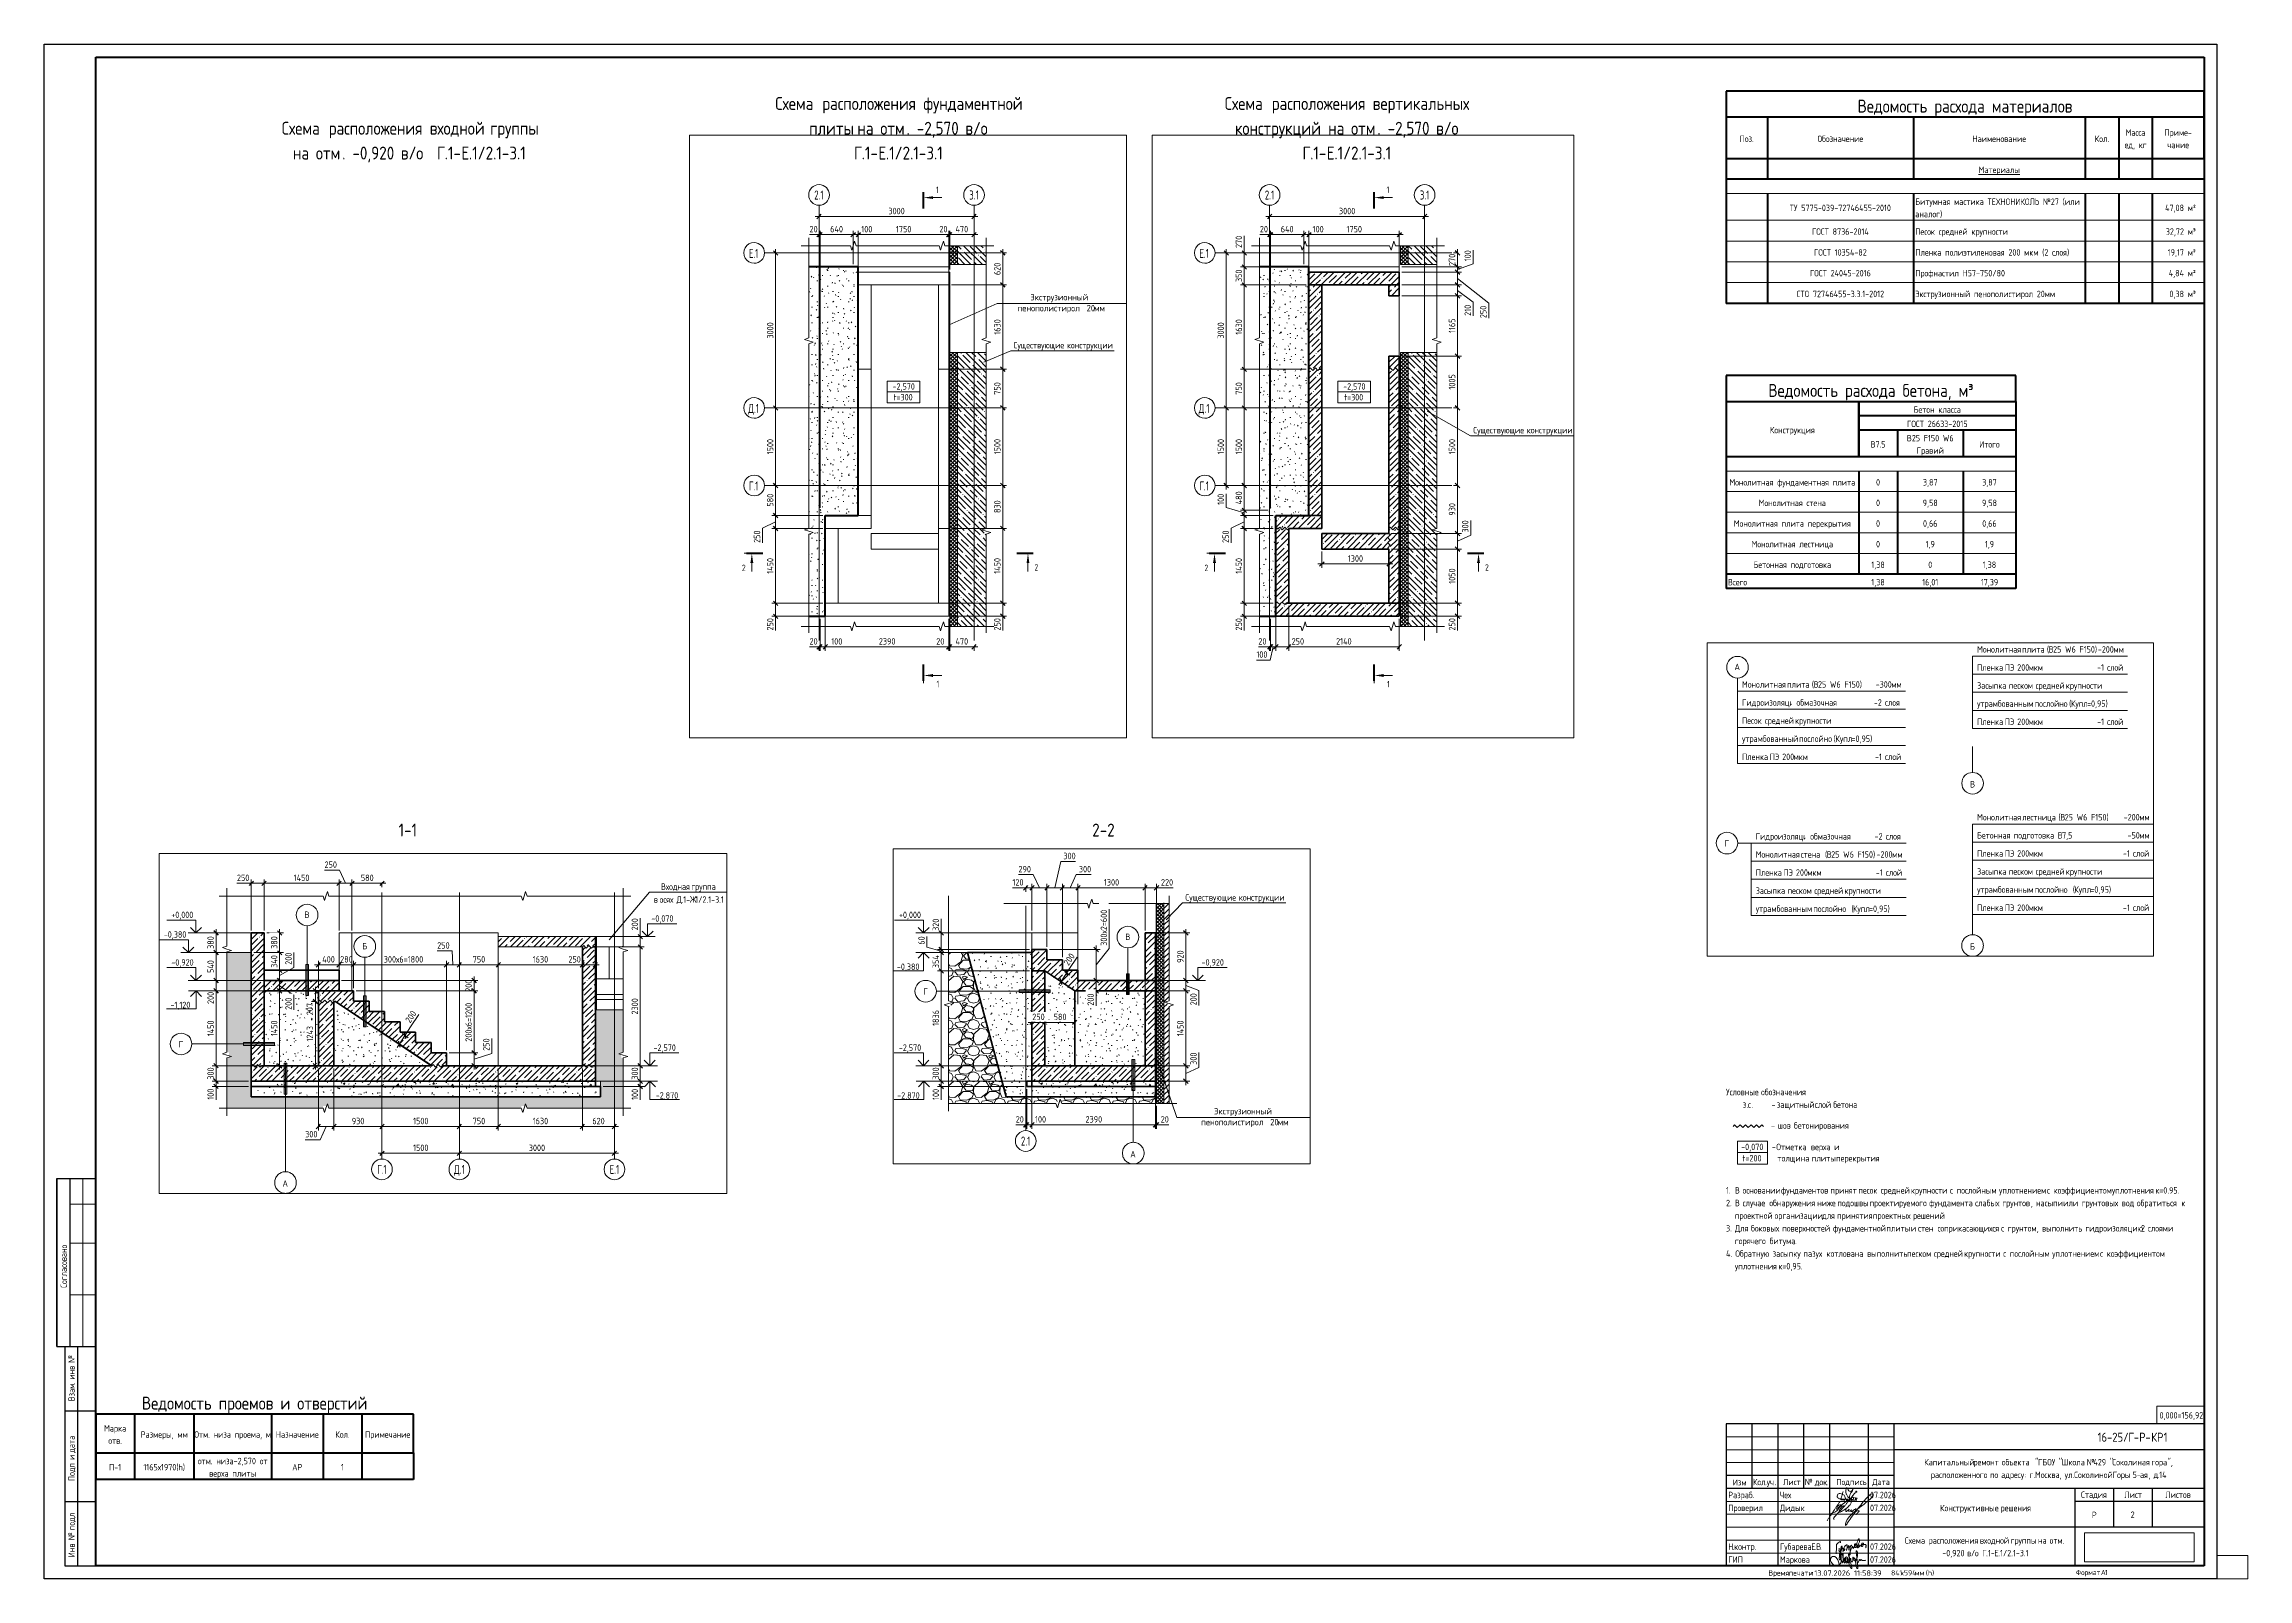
# Paper-space layout 'Layout1' of a CAD drawing. Header units: millimetres. Extents: x -841 to 12, y 0 to 594.
# The model-space entities are those that its viewports show. They can reach past a viewport. Long polylines and large blocks are cut down to what shows.
import ezdxf

# ---------------------------------------------------------------- set-up
doc = ezdxf.new("R2010")
doc.units = ezdxf.units.MM
for name, pattern in [('01 Штриховая _2 мм_', [3, 2, -1]), ('01 Штриховая _4 мм_', [6, 3.5, -2.5]), ('02 Штрихпунктирная _20 мм_', [25, 20, -2.5, 0, -2.5]), ('04 Пунктир 10мм', [10, 0, -10])]:
    doc.linetypes.add(name, pattern=pattern)
doc.layers.add('_NPLT_SIGN', color=5, linetype='Continuous', lineweight=9, plot=False)
doc.layers.add('NPLT_SIGN', color=5, linetype='Continuous', lineweight=9, plot=False)
for name, color, linetype, lineweight in [('AA_Dim', 7, 'Continuous', 9), ('AA_Dim-50', 7, 'Continuous', 9), ('AA_Linii', 7, 'Continuous', 9), ('AA_Oformlenie', 7, 'Continuous', 9), ('AA_Razrez', 7, 'Continuous', 9), ('AA_Vinoska', 7, 'Continuous', 9), ('AA_Visotnaya otmetka', 7, 'Continuous', 9), ('AF_Element', 7, 'Continuous', 20), ('AF_Element_Гидроизоляция', 253, 'Continuous', 20), ('AF_Element_Грунт', 253, 'Continuous', 20), ('AF_Lestnica', 7, '01 Штриховая _2 мм_', 9), ('AF_Perekritie', 7, 'Continuous', 60), ('AF_Perekritie_Гидроизоляция', 253, 'Continuous', 20), ('AF_Perekritie_Опалубка', 253, 'Continuous', 20), ('AF_Pokritie', 7, 'Continuous', 9), ('AF_Stena', 7, 'Continuous', 60), ('AF_Stena_Hatch_Гидроизоляция', 253, 'Continuous', 20), ('AF_Stena_Гидроизоляция', 253, 'Continuous', 20), ('AF_Stena_Опалубка', 253, 'Continuous', 20), ('Gen_Stamp', 7, 'Continuous', 9), ('Gen_Table', 7, 'Continuous', 9), ('Gen_Text', 7, 'Continuous', 9), ('KR_Fundament', 7, 'Continuous', 20), ('Оси', 7, 'Continuous', 9)]:
    doc.layers.add(name, color=color, linetype=linetype, lineweight=lineweight)
doc.layers.add('AA_NPLT_Vports', color=254, linetype='Continuous', plot=False)
doc.styles.add('GOST Common', font='GOST Common.ttf', dxfattribs={"width": 0.85, "height": 125})
doc.styles.add('GOST Common_1', font='GOST Common.ttf', dxfattribs={"height": 125})
doc.styles.add('GOST Common_2', font='GOST Common.ttf', dxfattribs={"width": 0.9, "height": 2.5})
doc.styles.add('ISOCPEUR', font='isocpeur.ttf', dxfattribs={"width": 0.7, "height": 175})
doc.styles.add('ISOCPEUR_1', font='isocpeur.ttf', dxfattribs={"width": 0.7, "height": 125})
doc.styles.add('ISOCPEUR_10', font='isocpeur.ttf', dxfattribs={"width": 0.85, "height": 3.5})
doc.styles.add('ISOCPEUR_11', font='isocpeur.ttf', dxfattribs={"width": 0.85, "height": 5})
doc.styles.add('ISOCPEUR_12', font='isocpeur.ttf', dxfattribs={"width": 0.75, "height": 2.5})
doc.styles.add('ISOCPEUR_2', font='isocpeur.ttf', dxfattribs={"width": 0.85, "height": 125})
doc.styles.add('ISOCPEUR_3', font='isocpeur.ttf', dxfattribs={"width": 0.9, "height": 125})
doc.styles.add('ISOCPEUR_4', font='isocpeur.ttf', dxfattribs={"width": 0.85, "height": 2.5})
doc.styles.add('ISOCPEUR_5', font='isocpeur.ttf', dxfattribs={"width": 0.85, "height": 2.3})
doc.styles.add('ISOCPEUR_6', font='isocpeur.ttf', dxfattribs={"width": 0.85, "height": 2})
doc.styles.add('ISOCPEUR_7', font='isocpeur.ttf', dxfattribs={"width": 0.85, "height": 2.1})
doc.styles.add('ISOCPEUR_8', font='isocpeur.ttf', dxfattribs={"width": 0.9, "height": 2})
doc.styles.add('ISOCPEUR_9', font='isocpeur.ttf', dxfattribs={"height": 2.1})
doc.dimstyles.new('00_Точн_3_знака__прозр_', dxfattribs={"dimscale": 304.8, "dimtxt": 124.497647, "dimasz": 0.278871, "dimexe": 0.246063, "dimexo": 0.164042, "dimgap": 0.016404, "dimtad": 1, "dimdec": 3, "dimrnd": 0.001, "dimdsep": 46, "dimtxsty": 'ISOCPEUR_3', "dimblk1": 'OBLIQUE', "dimblk2": 'OBLIQUE', "dimsah": 1, "dimcen": 0.09, "dimdle": 0.246063, "dimazin": 0, "dimtfac": 1, "dimtdec": 4, "dimtix": 1, "dimtmove": 1, "dimatfit": 3, "dimfxl": 1, "dimtvp": 1, "dimtolj": 1, "dimtzin": 0, "dimlwd": 18, "dimlwe": 18, "dimarcsym": 2})
doc.dimstyles.new('00_Точн_3_знака__прозр__1', dxfattribs={"dimscale": 304.8, "dimtxt": 124.497647, "dimasz": 0.278871, "dimexe": 0.246063, "dimexo": 0.164042, "dimgap": 0.016404, "dimtad": 1, "dimdec": 3, "dimrnd": 0.001, "dimdsep": 46, "dimtxsty": 'ISOCPEUR_3', "dimblk1": 'OBLIQUE', "dimblk2": 'OBLIQUE', "dimsah": 1, "dimcen": 0.09, "dimdle": 0.246063, "dimazin": 0, "dimtfac": 1, "dimtdec": 4, "dimtix": 1, "dimtmove": 0, "dimatfit": 3, "dimfxl": 1, "dimtvp": 1, "dimtolj": 1, "dimtzin": 0, "dimlwd": 18, "dimlwe": 18, "dimarcsym": 2})
doc.dimstyles.new('05_Округл_1мм__непрозр_', dxfattribs={"dimscale": 304.8, "dimtxt": 124.497647, "dimasz": 0.278871, "dimexe": 0.246063, "dimexo": 0.164042, "dimgap": 0.016404, "dimtad": 1, "dimdec": 0, "dimdsep": 46, "dimtxsty": 'ISOCPEUR_3', "dimblk1": 'OBLIQUE', "dimblk2": 'OBLIQUE', "dimsah": 1, "dimcen": 0.09, "dimdle": 0.246063, "dimazin": 0, "dimtfac": 1, "dimtdec": 4, "dimtix": 1, "dimtmove": 0, "dimatfit": 3, "dimfxl": 1, "dimtvp": 1, "dimtfill": 1, "dimtolj": 1, "dimtzin": 0, "dimlwd": 18, "dimlwe": 18, "dimarcsym": 2})
doc.dimstyles.new('05_Округл_1мм__прозр_', dxfattribs={"dimscale": 304.8, "dimtxt": 124.497647, "dimasz": 0.278871, "dimexe": 0.246063, "dimexo": 0.164042, "dimgap": 0.016404, "dimtad": 1, "dimdec": 0, "dimdsep": 46, "dimtxsty": 'ISOCPEUR_3', "dimblk1": 'OBLIQUE', "dimblk2": 'OBLIQUE', "dimsah": 1, "dimcen": 0.09, "dimdle": 0.246063, "dimazin": 0, "dimtfac": 1, "dimtdec": 4, "dimtix": 1, "dimtmove": 1, "dimatfit": 3, "dimfxl": 1, "dimtvp": 1, "dimtolj": 1, "dimtzin": 0, "dimlwd": 18, "dimlwe": 18, "dimarcsym": 2})
doc.dimstyles.new('05_Округл_1мм__прозр__1', dxfattribs={"dimscale": 304.8, "dimtxt": 124.497647, "dimasz": 0.278871, "dimexe": 0.246063, "dimexo": 0.164042, "dimgap": 0.016404, "dimtad": 1, "dimdec": 0, "dimdsep": 46, "dimtxsty": 'ISOCPEUR_3', "dimblk1": 'OBLIQUE', "dimblk2": 'OBLIQUE', "dimsah": 1, "dimcen": 0.09, "dimdle": 0.246063, "dimazin": 0, "dimtfac": 1, "dimtdec": 4, "dimtix": 1, "dimtmove": 0, "dimatfit": 3, "dimfxl": 1, "dimtvp": 1, "dimtolj": 1, "dimtzin": 0, "dimlwd": 18, "dimlwe": 18, "dimarcsym": 2})
doc.dimstyles.new('05_Округл_5мм__непрозр_', dxfattribs={"dimscale": 304.8, "dimtxt": 124.497647, "dimasz": 0.278871, "dimexe": 0.246063, "dimexo": 0.164042, "dimgap": 0.016404, "dimtad": 1, "dimdec": 0, "dimrnd": 5, "dimdsep": 46, "dimtxsty": 'ISOCPEUR_3', "dimblk1": 'OBLIQUE', "dimblk2": 'OBLIQUE', "dimsah": 1, "dimcen": 0.09, "dimdle": 0.246063, "dimazin": 0, "dimtfac": 1, "dimtdec": 4, "dimtix": 1, "dimtmove": 0, "dimatfit": 3, "dimfxl": 1, "dimtvp": 1, "dimtfill": 1, "dimtolj": 1, "dimtzin": 0, "dimlwd": 18, "dimlwe": 18, "dimarcsym": 2})
doc.dimstyles.new('05_Округл_5мм__непрозр__1', dxfattribs={"dimscale": 304.8, "dimtxt": 124.497647, "dimasz": 0.278871, "dimexe": 0.246063, "dimexo": 0.164042, "dimgap": 0.016404, "dimtad": 1, "dimdec": 0, "dimrnd": 5, "dimdsep": 46, "dimtxsty": 'ISOCPEUR_3', "dimblk1": 'OBLIQUE', "dimblk2": 'OBLIQUE', "dimsah": 1, "dimcen": 0.09, "dimdle": 0.246063, "dimazin": 0, "dimtfac": 1, "dimtdec": 4, "dimtix": 1, "dimtmove": 1, "dimatfit": 3, "dimfxl": 1, "dimtvp": 1, "dimtfill": 1, "dimtolj": 1, "dimtzin": 0, "dimlwd": 18, "dimlwe": 18, "dimarcsym": 2})
picture_1 = doc.add_image_def('image1.jpg', size_in_pixel=(1429, 378))
pattern_1 = [(45, (9105.69, 0), (-112.2532, 112.2532), []), (45, (9217.94, 0), (-112.2532, 112.2532), [198.438, -39.688, 1.676, -38.011])]
pattern_2 = [(0, (0, 0), (406.4, 101.6), [16.764, -288.036, 16.764, -288.036, -1625.6]), (0, (0, 0), (406.4, 101.6), [-609.6, 16.764, -592.836, 16.764, -288.036, -711.2]), (0, (0, 0), (406.4, 101.6), [-1524, 16.764, -186.436, 16.764, -491.236]), (120, (152.4, 50.8), (-291.18818, 301.15272), [16.764, -288.036, 16.764, -288.036, -1625.6]), (120, (152.4, 50.8), (-291.18818, 301.15272), [-609.6, 16.764, -592.836, 16.764, -288.036, -711.2]), (120, (152.4, 50.8), (-291.18818, 301.15272), [-1524, 16.764, -186.436, 16.764, -491.236]), (240, (203.2, 254), (-115.21182, -402.75272), [16.764, -288.036, 16.764, -288.036, -1625.6]), (240, (203.2, 254), (-115.21182, -402.75272), [-609.6, 16.764, -592.836, 16.764, -288.036, -711.2]), (240, (203.2, 254), (-115.21182, -402.75272), [-1524, 16.764, -186.436, 16.764, -491.236])]
pattern_3 = [(45, (23889.54, -250), (-112.253, 112.253), []), (45, (24001.8, -250), (-112.253, 112.253), [198.438, -39.688, 1.676, -38.011])]
pattern_4 = [(45, (44383.87, -250), (-112.253, 112.253), []), (45, (44496.13, -250), (-112.253, 112.253), [198.438, -39.688, 1.676, -38.011])]
pattern_5 = [(0, (44383.87, -250), (406.4, 101.6), [16.764, -288.036, 16.764, -288.036, -1625.6]), (0, (44383.87, -250), (406.4, 101.6), [-609.6, 16.764, -592.836, 16.764, -288.036, -711.2]), (0, (44383.87, -250), (406.4, 101.6), [-1524, 16.764, -186.436, 16.764, -491.236]), (120, (44536.27, -199.2), (-291.1882, 301.1527), [16.764, -288.036, 16.764, -288.036, -1625.6]), (120, (44536.27, -199.2), (-291.1882, 301.1527), [-609.6, 16.764, -592.836, 16.764, -288.036, -711.2]), (120, (44536.27, -199.2), (-291.1882, 301.1527), [-1524, 16.764, -186.436, 16.764, -491.236]), (240, (44587.07, 4), (-115.2118, -402.7527), [16.764, -288.036, 16.764, -288.036, -1625.6]), (240, (44587.07, 4), (-115.2118, -402.7527), [-609.6, 16.764, -592.836, 16.764, -288.036, -711.2]), (240, (44587.07, 4), (-115.2118, -402.7527), [-1524, 16.764, -186.436, 16.764, -491.236])]
pattern_6 = [(45, (34982.5, -250), (-112.253, 112.253), []), (45, (35094.75, -250), (-112.253, 112.253), [198.437, -39.687, 1.676, -38.011])]
pattern_7 = [(45, (34982.494, -250), (-35.35534, 35.35534), []), (135, (34982.494, -250), (-35.35534, -35.35534), [])]
pattern_8 = [(0, (4528.17, -250), (406.4, 101.6), [16.764, -288.036, 16.764, -288.036, -1625.6]), (0, (4528.17, -250), (406.4, 101.6), [-609.6, 16.764, -592.836, 16.764, -288.036, -711.2]), (0, (4528.17, -250), (406.4, 101.6), [-1524, 16.764, -186.436, 16.764, -491.236]), (120, (4680.57, -199.2), (-291.1882, 301.1527), [16.764, -288.036, 16.764, -288.036, -1625.6]), (120, (4680.57, -199.2), (-291.1882, 301.1527), [-609.6, 16.764, -592.836, 16.764, -288.036, -711.2]), (120, (4680.57, -199.2), (-291.1882, 301.1527), [-1524, 16.764, -186.436, 16.764, -491.236]), (240, (4731.37, 4), (-115.2118, -402.7527), [16.764, -288.036, 16.764, -288.036, -1625.6]), (240, (4731.37, 4), (-115.2118, -402.7527), [-609.6, 16.764, -592.836, 16.764, -288.036, -711.2]), (240, (4731.37, 4), (-115.2118, -402.7527), [-1524, 16.764, -186.436, 16.764, -491.236])]
pattern_9 = [(45, (39308.96, 0), (-35.35534, 35.35534), []), (135, (39308.96, 0), (-35.35534, -35.35534), [])]

psp = doc.layouts.get("Layout1")

# ---------------------------------------------------------------- texts
at = {"layer": 'AA_Vinoska', "char_height": 2.5, "attachment_point": 1}
for s, insert, width, style in [(' - ', (-174.05, 176.72), 4.9745, 'ISOCPEUR_4'), ('шов', (-169.95, 176.72), 5.9966, 'ISOCPEUR_4'), ('\\fISOCPEUR|b0|i0|c204|p34|;\\W.85; ', (-165, 176.72), 1.5673, 'ISOCPEUR_4'), ('бетонирования', (-163.71, 176.72), 24.5998, 'ISOCPEUR_4'), ('-0,070', (-184.18, 168.44), 10.6785, 'GOST Common_2'), ('t=200', (-183.67, 164.06), 9.4519, 'GOST Common_2'), (' - ', (-173.69, 168.42), 3.824, 'GOST Common_2'), ('Отметка', (-170.54, 168.42), 15.2962, 'GOST Common_2'), ('толщина', (-170.1, 164.05), 15.1519, 'GOST Common_2'), ('\\fGOST Common|b0|i0|c204|p34|;\\W.9; ', (-157.92, 168.42), 0.938, 'GOST Common_2'), ('\\fGOST Common|b0|i0|c204|p34|;\\W.9; ', (-157.6, 164.05), 0.938, 'GOST Common_2'), ('верха', (-157.14, 168.42), 9.957, 'GOST Common_2'), ('плиты', (-156.82, 164.05), 10.462, 'GOST Common_2'), ('\\fGOST Common|b0|i0|c204|p34|;\\W.9; ', (-148.93, 168.42), 0.938, 'GOST Common_2'), ('\\fGOST Common|b0|i0|c204|p34|;\\W.9; ', (-148.19, 164.05), 0.938, 'GOST Common_2'), ('\\fGOST Common|b0|i0|c204|p34|;\\W.9;и', (-148.15, 168.42), 1.9481, 'GOST Common_2'), ('перекрытия', (-147.42, 164.05), 20.2025, 'GOST Common_2'), ('Разраб', (-189.15, 33.74), 11.5162, 'ISOCPEUR_4'), ('Проверил', (-189.15, 28.74), 14.9234, 'ISOCPEUR_4'), ('\\fISOCPEUR|b0|i0|c204|p34|;\\W.85;.', (-179.65, 33.74), 0.7496, 'ISOCPEUR_4'), ('Дидык', (-169.15, 28.74), 9.8808, 'ISOCPEUR_4'), ('Чех', (-169.15, 33.74), 5.724, 'ISOCPEUR_4'), ('07.2026', (-134.26, 33.74), 10.4019, 'ISOCPEUR_12'), ('07.2026', (-134.26, 28.74), 10.4019, 'ISOCPEUR_12'), ('\\fISOCPEUR|b0|i0|c204|p34|;\\W.85;Н', (-189.15, 13.74), 2.0443, 'ISOCPEUR_4'), ('ГИП', (-189.15, 8.74), 5.9285, 'ISOCPEUR_4'), ('\\fISOCPEUR|b0|i0|c204|p34|;\\W.85;.', (-187.47, 13.74), 0.7496, 'ISOCPEUR_4'), ('контр', (-186.85, 13.74), 9.6764, 'ISOCPEUR_4'), ('\\fISOCPEUR|b0|i0|c204|p34|;\\W.85;.', (-178.86, 13.74), 0.7496, 'ISOCPEUR_4'), ('Губарева', (-169.15, 13.74), 13.3481, 'ISOCPEUR_12'), ('Маркова', (-169.15, 8.74), 13.765, 'ISOCPEUR_4'), ('\\fISOCPEUR|b0|i0|c204|p34|;\\W.75; ', (-158.14, 13.74), 1.3829, 'ISOCPEUR_12'), ('\\fISOCPEUR|b0|i0|c204|p34|;\\W.75;Е', (-157, 13.74), 1.6234, 'ISOCPEUR_12'), ('\\fISOCPEUR|b0|i0|c204|p34|;\\W.75;.', (-155.66, 13.74), 0.6614, 'ISOCPEUR_12'), ('\\fISOCPEUR|b0|i0|c204|p34|;\\W.75;В', (-155.11, 13.74), 1.8038, 'ISOCPEUR_12'), ('\\fISOCPEUR|b0|i0|c204|p34|;\\W.75;.', (-153.62, 13.74), 0.6614, 'ISOCPEUR_12'), ('07.2026', (-134.26, 13.74), 10.4019, 'ISOCPEUR_12'), ('07.2026', (-134.26, 8.74), 10.4019, 'ISOCPEUR_12')]:
    psp.add_mtext(s, dxfattribs=dict(at, insert=insert, width=width, style=style))
at = {"layer": 'Gen_Stamp', "attachment_point": 1}
for s, insert, char_height, width, style in [('0,000=156,92', (-22.2, 64.57), 2.5, 19.6253, 'ISOCPEUR_4'), ('16-25/', (-46.18, 56.59), 3.5, 14.4464, 'ISOCPEUR_10'), ('\\fISOCPEUR|b0|i0|c204|p34|;\\W.85;Г', (-34.26, 56.59), 3.5, 2.5213, 'ISOCPEUR_10'), ('\\fISOCPEUR|b0|i0|c204|p34|;\\W.85;-', (-32.18, 56.59), 3.5, 2.5213, 'ISOCPEUR_10'), ('\\fISOCPEUR|b0|i0|c204|p34|;\\W.85;Р', (-30.1, 56.59), 3.5, 2.9302, 'ISOCPEUR_10'), ('\\fISOCPEUR|b0|i0|c204|p34|;\\W.85;-', (-27.68, 56.59), 3.5, 2.5213, 'ISOCPEUR_10'), ('КР', (-25.45, 56.59), 3.5, 5.8603, 'ISOCPEUR_10'), ('\\fISOCPEUR|b0|i0|c204|p34|;\\W.85;1', (-20.62, 56.59), 3.5, 1.8399, 'ISOCPEUR_10'), ('Капитальный', (-113.31, 46.43), 2.5, 21.5333, 'ISOCPEUR_4'), ('\\fISOCPEUR|b0|i0|c204|p34|;\\W.85; ', (-95.54, 46.43), 2.5, 1.5673, 'ISOCPEUR_4'), ('ремонт', (-94.25, 46.43), 2.5, 11.7207, 'ISOCPEUR_4'), ('\\fISOCPEUR|b0|i0|c204|p34|;\\W.85; ', (-84.57, 46.43), 2.5, 1.5673, 'ISOCPEUR_4'), ('объекта', (-83.28, 46.43), 2.5, 13.9013, 'ISOCPEUR_4'), (' "', (-71.81, 46.43), 2.5, 3.1346, 'ISOCPEUR_4'), ('ГБОУ', (-69.23, 46.43), 2.5, 7.9728, 'ISOCPEUR_4'), (' "', (-62.65, 46.43), 2.5, 3.1346, 'ISOCPEUR_4'), ('Школа', (-60.06, 46.43), 2.5, 10.1534, 'ISOCPEUR_4'), ('\\fISOCPEUR|b0|i0|c204|p34|;\\W.85; ', (-51.68, 46.43), 2.5, 1.5673, 'ISOCPEUR_4'), ('\\fISOCPEUR|b0|i0|c204|p34|;\\W.85;№', (-50.39, 46.43), 2.5, 3.1346, 'ISOCPEUR_4'), ('429 "', (-47.8, 46.43), 2.5, 8.8586, 'ISOCPEUR_4'), ('Соколиная', (-40.5, 46.43), 2.5, 16.7633, 'ISOCPEUR_4'), ('\\fISOCPEUR|b0|i0|c204|p34|;\\W.85; ', (-26.66, 46.43), 2.5, 1.5673, 'ISOCPEUR_4'), ('гора', (-25.37, 46.43), 2.5, 7.5639, 'ISOCPEUR_4'), ('",', (-19.13, 46.43), 2.5, 2.4532, 'ISOCPEUR_4'), ('расположенного', (-110.72, 41.53), 2.5, 26.1671, 'ISOCPEUR_4'), ('\\fISOCPEUR|b0|i0|c204|p34|;\\W.85; ', (-89.13, 41.53), 2.5, 1.5673, 'ISOCPEUR_4'), ('по', (-87.84, 41.53), 2.5, 3.6797, 'ISOCPEUR_4'), ('\\fISOCPEUR|b0|i0|c204|p34|;\\W.85; ', (-84.8, 41.53), 2.5, 1.5673, 'ISOCPEUR_4'), ('адресу', (-83.51, 41.53), 2.5, 10.9711, 'ISOCPEUR_4'), (': ', (-74.45, 41.53), 2.5, 2.3169, 'ISOCPEUR_4'), ('\\fISOCPEUR|b0|i0|c204|p34|;\\W.85;г', (-72.54, 41.53), 2.5, 1.8399, 'ISOCPEUR_4'), ('\\fISOCPEUR|b0|i0|c204|p34|;\\W.85;.', (-71.02, 41.53), 2.5, 0.7496, 'ISOCPEUR_4'), ('Москва', (-70.41, 41.53), 2.5, 11.4481, 'ISOCPEUR_4'), (', ', (-60.96, 41.53), 2.5, 2.4532, 'ISOCPEUR_4'), ('ул', (-58.94, 41.53), 2.5, 3.6797, 'ISOCPEUR_4'), ('\\fISOCPEUR|b0|i0|c204|p34|;\\W.85;.', (-55.9, 41.53), 2.5, 0.7496, 'ISOCPEUR_4'), ('Соколиной', (-55.28, 41.53), 2.5, 16.5589, 'ISOCPEUR_4'), ('\\fISOCPEUR|b0|i0|c204|p34|;\\W.85; ', (-41.62, 41.53), 2.5, 1.5673, 'ISOCPEUR_4'), ('Горы', (-40.33, 41.53), 2.5, 7.5639, 'ISOCPEUR_4'), (' 5-', (-34.09, 41.53), 2.5, 5.247, 'ISOCPEUR_4'), ('ая', (-29.76, 41.53), 2.5, 3.8842, 'ISOCPEUR_4'), (', ', (-26.55, 41.53), 2.5, 2.4532, 'ISOCPEUR_4'), ('\\fISOCPEUR|b0|i0|c204|p34|;\\W.85;д', (-24.53, 41.53), 2.5, 1.8399, 'ISOCPEUR_4'), ('.14', (-23.01, 41.53), 2.5, 4.0886, 'ISOCPEUR_4'), ('Конструктивные', (-107.15, 28.68), 2.5, 26.8485, 'ISOCPEUR_4'), ('\\fISOCPEUR|b0|i0|c204|p34|;\\W.85; ', (-85, 28.68), 2.5, 1.5673, 'ISOCPEUR_4'), ('решения', (-83.71, 28.68), 2.5, 13.3561, 'ISOCPEUR_4'), ('\\fISOCPEUR|b0|i0|c204|p34|;\\W.85;2', (-33.39, 26.12), 2.5, 1.8399, 'ISOCPEUR_4'), ('Схема', (-120.81, 16.13), 2.5, 9.6082, 'ISOCPEUR_4'), ('\\fISOCPEUR|b0|i0|c204|p34|;\\W.85; ', (-112.89, 16.13), 2.5, 1.5673, 'ISOCPEUR_4'), ('расположения', (-111.59, 16.13), 2.5, 22.4873, 'ISOCPEUR_4'), ('-0,920 ', (-106.31, 11.24), 2.5, 11.6525, 'ISOCPEUR_4'), ('\\fISOCPEUR|b0|i0|c204|p34|;\\W.85;в', (-96.69, 11.24), 2.5, 1.8399, 'ISOCPEUR_4'), ('\\fISOCPEUR|b0|i0|c204|p34|;\\W.85;/', (-95.18, 11.24), 2.5, 1.8399, 'ISOCPEUR_4'), ('\\fISOCPEUR|b0|i0|c204|p34|;\\W.85;о', (-93.66, 11.24), 2.5, 1.8399, 'ISOCPEUR_4'), ('\\fISOCPEUR|b0|i0|c204|p34|;\\W.85; ', (-93.04, 16.13), 2.5, 1.5673, 'ISOCPEUR_4'), ('\\fISOCPEUR|b0|i0|c204|p34|;\\W.85; ', (-92.14, 11.24), 2.5, 1.5673, 'ISOCPEUR_4'), ('входной', (-91.75, 16.13), 2.5, 12.8791, 'ISOCPEUR_4'), ('\\fISOCPEUR|b0|i0|c204|p34|;\\W.85;Г', (-90.85, 11.24), 2.5, 1.8399, 'ISOCPEUR_4'), ('.1-', (-89.33, 11.24), 2.5, 3.8842, 'ISOCPEUR_4'), ('\\fISOCPEUR|b0|i0|c204|p34|;\\W.85;Е', (-86.12, 11.24), 2.5, 1.8399, 'ISOCPEUR_4'), ('.1/2.1-3.1', (-84.61, 11.24), 2.5, 13.4924, 'ISOCPEUR_4'), ('\\fISOCPEUR|b0|i0|c204|p34|;\\W.85; ', (-81.12, 16.13), 2.5, 1.5673, 'ISOCPEUR_4'), ('группы', (-79.83, 16.13), 2.5, 11.2437, 'ISOCPEUR_4'), ('\\fISOCPEUR|b0|i0|c204|p34|;\\W.85; ', (-70.55, 16.13), 2.5, 1.5673, 'ISOCPEUR_4'), ('на', (-69.26, 16.13), 2.5, 3.8842, 'ISOCPEUR_4'), ('\\fISOCPEUR|b0|i0|c204|p34|;\\W.85; ', (-66.05, 16.13), 2.5, 1.5673, 'ISOCPEUR_4'), ('отм', (-64.76, 16.13), 2.5, 6.2011, 'ISOCPEUR_4'), ('\\fISOCPEUR|b0|i0|c204|p34|;\\W.85;.', (-59.64, 16.13), 2.5, 0.7496, 'ISOCPEUR_4')]:
    psp.add_mtext(s, dxfattribs=dict(at, insert=insert, char_height=char_height, width=width, style=style))
at = {"layer": 'Gen_Stamp', "insert": (-155.83, 3.3), "char_height": 2.1, "width": 27.6083, "attachment_point": 1, "line_spacing_factor": 1.149209, "style": 'ISOCPEUR_9'}
psp.add_mtext('13.07.2026 11:58:39', dxfattribs=at)
at = {"layer": 'Gen_Table', "line_spacing_factor": 1.149209}
for s, insert, char_height, width, attachment_point, style in [('Ведомость расхода материалов', (-97.5, 572.48), 5, 101.9419, 2, 'ISOCPEUR_11'), ('Поз.', (-182, 558.6), 2.5, 6.1548, 2, 'ISOCPEUR_4'), ('Обозначение', (-145.75, 558.6), 2.5, 19.749, 2, 'ISOCPEUR_4'), ('Наименование', (-84.25, 558.6), 2.5, 22.1093, 2, 'ISOCPEUR_4'), ('Кол.', (-44.5, 558.6), 2.5, 6.2743, 2, 'ISOCPEUR_4'), ('Масса\\Pед, кг', (-31.5, 561), 2.5, 9.4114, 2, 'ISOCPEUR_4'), ('Приме-\\Pчание', (-15, 561), 2.5, 11.0547, 2, 'ISOCPEUR_4'), ('\\LМатериалы', (-84.25, 546.58), 2.5, 17.5978, 2, 'ISOCPEUR_4'), ('ТУ 5775-039-72746455-2010', (-145.75, 531.86), 2.5, 44.2485, 2, 'ISOCPEUR_4'), ('Битумная мастика ТЕХНОНИКОЛЬ №27 (или\\Pаналог)', (-116.75, 534.25), 2.5, 69.495, 1, 'ISOCPEUR_4'), ('47,08', (-12.75, 531.86), 2.5, 8.1565, 3, 'ISOCPEUR_4'), ('м\\fISOCPEUR|b0|i0|c238|p34|;\\W.85;²', (-11.25, 531.86), 2.5, 3.4957, 1, 'ISOCPEUR_4'), ('ГОСТ 8736-2014', (-145.75, 522.68), 2.5, 24.619, 2, 'ISOCPEUR_4'), ('Песок средней крупности', (-116.75, 522.68), 2.5, 39.9462, 1, 'ISOCPEUR_4'), ('32,72', (-12.75, 522.68), 2.5, 7.9175, 3, 'ISOCPEUR_4'), ('м\\fISOCPEUR|b0|i0|c238|p34|;\\W.85;³', (-11.25, 522.68), 2.5, 3.3762, 1, 'ISOCPEUR_4'), ('ГОСТ 10354-82', (-145.75, 514.63), 2.5, 22.8563, 2, 'ISOCPEUR_4'), ('Пленка полиэтиленовая 200 мкм (2 слоя)', (-116.75, 514.63), 2.5, 65.581, 1, 'ISOCPEUR_4'), ('19,17', (-12.75, 514.63), 2.5, 6.9017, 3, 'ISOCPEUR_4'), ('м\\fISOCPEUR|b0|i0|c238|p34|;\\W.85;²', (-11.25, 514.63), 2.5, 3.4957, 1, 'ISOCPEUR_4'), ('ГОСТ 24045-2016', (-145.75, 506.59), 2.5, 26.6208, 2, 'ISOCPEUR_4'), ('Профнастил Н57-750/80', (-116.75, 506.59), 2.5, 38.2133, 1, 'ISOCPEUR_4'), ('4,84', (-12.75, 506.59), 2.5, 6.6328, 3, 'ISOCPEUR_4'), ('м\\fISOCPEUR|b0|i0|c238|p34|;\\W.85;²', (-11.25, 506.59), 2.5, 3.4957, 1, 'ISOCPEUR_4'), ('СТО 72746455-3.3.1-2012', (-145.75, 498.55), 2.5, 38.1834, 2, 'ISOCPEUR_4'), ('Экструзионный пенополистирол 20мм', (-116.75, 498.55), 2.5, 58.9483, 1, 'ISOCPEUR_4'), ('0,38', (-12.75, 498.55), 2.5, 6.1548, 3, 'ISOCPEUR_4'), ('м\\fISOCPEUR|b0|i0|c238|p34|;\\W.85;³', (-11.25, 498.55), 2.5, 3.3762, 1, 'ISOCPEUR_4'), ('Ведомость расхода бетона, м\\fISOCPEUR|b0|i0|c238|p34|;\\W.85;³', (-133.91, 462.45), 5, 98.3566, 2, 'ISOCPEUR_11'), ('Бетон класса', (-108.24, 453.81), 2.5, 21.5715, 2, 'ISOCPEUR_4'), ('Конструкция', (-164.34, 445.88), 2.5, 20.1075, 2, 'ISOCPEUR_4'), ('ГОСТ 26633-2015', (-108.24, 448.27), 2.5, 26.1428, 2, 'ISOCPEUR_4'), ('В7.5', (-131.16, 440.34), 2.5, 6.2743, 2, 'ISOCPEUR_4'), ('B25 F150 W6\\PГравий', (-110.96, 442.74), 2.5, 19.5697, 2, 'ISOCPEUR_4'), ('Итого', (-88.04, 440.34), 2.5, 9.5608, 2, 'ISOCPEUR_4'), ('Монолитная фундаментная плита', (-164.34, 425.65), 2.5, 54.3172, 2, 'ISOCPEUR_4'), ('\\fISOCPEUR|b0|i0|c204|p34|;\\W.85;0', (-131.16, 425.65), 2.5, 1.7628, 2, 'ISOCPEUR_4'), ('3,87', (-110.96, 425.65), 2.5, 6.1548, 2, 'ISOCPEUR_4'), ('3,87', (-88.04, 425.65), 2.5, 6.1548, 2, 'ISOCPEUR_4'), ('Монолитная плита перекрытия', (-164.34, 409.7), 2.5, 49.8057, 2, 'ISOCPEUR_4'), ('Монолитная стена', (-164.34, 417.68), 2.5, 29.6683, 2, 'ISOCPEUR_4'), ('\\fISOCPEUR|b0|i0|c204|p34|;\\W.85;0', (-131.16, 417.68), 2.5, 1.7628, 2, 'ISOCPEUR_4'), ('\\fISOCPEUR|b0|i0|c204|p34|;\\W.85;0', (-131.16, 409.7), 2.5, 1.7628, 2, 'ISOCPEUR_4'), ('9,58', (-110.96, 417.68), 2.5, 6.1548, 2, 'ISOCPEUR_4'), ('0,66', (-110.96, 409.7), 2.5, 6.1548, 2, 'ISOCPEUR_4'), ('9,58', (-88.04, 417.68), 2.5, 6.1548, 2, 'ISOCPEUR_4'), ('0,66', (-88.04, 409.7), 2.5, 6.1548, 2, 'ISOCPEUR_4'), ('Монолитная лестница', (-164.34, 401.73), 2.5, 35.1957, 2, 'ISOCPEUR_4'), ('\\fISOCPEUR|b0|i0|c204|p34|;\\W.85;0', (-131.16, 401.73), 2.5, 1.7628, 2, 'ISOCPEUR_4'), ('1,9', (-110.96, 401.73), 2.5, 3.8841, 2, 'ISOCPEUR_4'), ('1,9', (-88.04, 401.73), 2.5, 3.8841, 2, 'ISOCPEUR_4'), ('Бетонная подготовка', (-164.34, 393.75), 2.5, 34.9566, 2, 'ISOCPEUR_4'), ('1,38', (-131.16, 393.75), 2.5, 5.6468, 2, 'ISOCPEUR_4'), ('\\fISOCPEUR|b0|i0|c204|p34|;\\W.85;0', (-110.96, 393.75), 2.5, 1.7628, 2, 'ISOCPEUR_4'), ('1,38', (-88.04, 393.75), 2.5, 5.6468, 2, 'ISOCPEUR_4'), ('Всего', (-189.25, 386.99), 2.5, 8.784, 1, 'ISOCPEUR_4'), ('1,38', (-131.16, 386.99), 2.5, 5.6468, 2, 'ISOCPEUR_4'), ('16,01', (-110.96, 386.99), 2.5, 6.9017, 2, 'ISOCPEUR_4'), ('17,39', (-88.04, 386.99), 2.5, 7.4096, 2, 'ISOCPEUR_4'), ('Ведомость проемов и отверстий', (-759.5, 70.52), 5, 104.0334, 2, 'ISOCPEUR_11'), ('Марка\\Pотв.', (-813.5, 59.54), 2.5, 9.7998, 2, 'ISOCPEUR_4'), ('Размеры, мм', (-794.5, 57.14), 2.5, 19.5399, 2, 'ISOCPEUR_4'), ('Отм. низа проема, м', (-768, 57.14), 2.5, 32.5963, 2, 'ISOCPEUR_4'), ('Назначение', (-743, 57.14), 2.5, 18.2253, 2, 'ISOCPEUR_4'), ('Кол.', (-725.5, 57.14), 2.5, 6.2743, 2, 'ISOCPEUR_4'), ('Примечание', (-708, 57.14), 2.5, 18.3448, 2, 'ISOCPEUR_4'), ('П-1', (-813.5, 44.48), 2.5, 5.0194, 2, 'ISOCPEUR_4'), ('1165х1970(h)', (-794.5, 44.48), 2.5, 18.1356, 2, 'ISOCPEUR_4'), ('отм. низа-2,570 от\\Pверха плиты', (-768, 46.87), 2.5, 30.6543, 2, 'ISOCPEUR_4'), ('АР', (-743, 44.48), 2.5, 4.2725, 2, 'ISOCPEUR_4'), ('\\fISOCPEUR|b0|i0|c204|p34|;\\W.85;1', (-725.5, 44.48), 2.5, 1.2549, 2, 'ISOCPEUR_4')]:
    psp.add_mtext(s, dxfattribs=dict(at, insert=insert, char_height=char_height, width=width, attachment_point=attachment_point, style=style))
at = {"layer": 'Gen_Text', "attachment_point": 1}
for s, insert, char_height, width, style in [('Схема', (-557.99, 573.51), 5, 19.012, 'ISOCPEUR_11'), ('\\fISOCPEUR|b0|i0|c204|p34|;\\W.85; ', (-542.3, 573.51), 5, 3.0665, 'ISOCPEUR_11'), ('расположения', (-539.77, 573.51), 5, 44.2932, 'ISOCPEUR_11'), ('\\fISOCPEUR|b0|i0|c204|p34|;\\W.85; ', (-503.23, 573.51), 5, 3.0665, 'ISOCPEUR_11'), ('фундаментной', (-500.7, 573.51), 5, 46.3375, 'ISOCPEUR_11'), ('Схема', (-384.03, 573.51), 5, 19.012, 'ISOCPEUR_11'), ('\\fISOCPEUR|b0|i0|c204|p34|;\\W.85; ', (-368.34, 573.51), 5, 3.0665, 'ISOCPEUR_11'), ('расположения', (-365.81, 573.51), 5, 44.2932, 'ISOCPEUR_11'), ('\\fISOCPEUR|b0|i0|c204|p34|;\\W.85; ', (-329.27, 573.51), 5, 3.0665, 'ISOCPEUR_11'), ('вертикальных', (-326.74, 573.51), 5, 45.3154, 'ISOCPEUR_11'), ('Схема', (-749.01, 563.92), 5, 19.012, 'ISOCPEUR_11'), ('\\fISOCPEUR|b0|i0|c204|p34|;\\W.85; ', (-733.33, 563.92), 5, 3.0665, 'ISOCPEUR_11'), ('\\fISOCPEUR|b0|i0|c204|p34|;\\W.85; ', (-694.25, 563.92), 5, 3.0665, 'ISOCPEUR_11'), ('входной', (-691.72, 563.92), 5, 25.2812, 'ISOCPEUR_11'), ('\\fISOCPEUR|b0|i0|c204|p34|;\\W.85; ', (-670.86, 563.92), 5, 3.0665, 'ISOCPEUR_11'), ('\\fISOCPEUR|b0|i0|c204|p34|;\\W.85; ', (-528.75, 563.92), 5, 3.0665, 'ISOCPEUR_11'), ('\\fISOCPEUR|b0|i0|c204|p34|;\\W.85; ', (-519.87, 563.92), 5, 3.0665, 'ISOCPEUR_11'), ('. -2,570 ', (-507.16, 563.92), 5, 27.5299, 'ISOCPEUR_11'), ('\\fISOCPEUR|b0|i0|c204|p34|;\\W.85;/', (-481.47, 563.92), 5, 3.6116, 'ISOCPEUR_11'), ('конструкций', (-380.09, 563.92), 5, 40.6816, 'ISOCPEUR_11'), ('\\fISOCPEUR|b0|i0|c204|p34|;\\W.85; ', (-346.53, 563.92), 5, 3.0665, 'ISOCPEUR_11'), ('\\fISOCPEUR|b0|i0|c204|p34|;\\W.85; ', (-337.65, 563.92), 5, 3.0665, 'ISOCPEUR_11'), ('. -2,570 ', (-324.94, 563.92), 5, 27.5299, 'ISOCPEUR_11'), ('\\fISOCPEUR|b0|i0|c204|p34|;\\W.85;/', (-299.24, 563.92), 5, 3.6116, 'ISOCPEUR_11'), ('расположения', (-730.8, 563.92), 5, 44.2932, 'ISOCPEUR_11'), ('группы', (-668.33, 563.92), 5, 22.1466, 'ISOCPEUR_11'), ('плиты', (-544.89, 563.92), 5, 19.5572, 'ISOCPEUR_11'), ('на', (-526.22, 563.92), 5, 7.7002, 'ISOCPEUR_11'), ('отм', (-517.34, 563.92), 5, 12.334, 'ISOCPEUR_11'), ('\\fISOCPEUR|b0|i0|c204|p34|;\\W.85;в', (-484.45, 563.92), 5, 3.6116, 'ISOCPEUR_11'), ('\\fISOCPEUR|b0|i0|c204|p34|;\\W.85;о', (-478.49, 563.92), 5, 3.6116, 'ISOCPEUR_11'), ('на', (-344, 563.92), 5, 7.7002, 'ISOCPEUR_11'), ('отм', (-335.12, 563.92), 5, 12.334, 'ISOCPEUR_11'), ('\\fISOCPEUR|b0|i0|c204|p34|;\\W.85;в', (-302.22, 563.92), 5, 3.6116, 'ISOCPEUR_11'), ('\\fISOCPEUR|b0|i0|c204|p34|;\\W.85;о', (-296.26, 563.92), 5, 3.6116, 'ISOCPEUR_11'), ('на', (-744.68, 554.33), 5, 7.7002, 'ISOCPEUR_11'), ('\\fISOCPEUR|b0|i0|c204|p34|;\\W.85; ', (-738.33, 554.33), 5, 3.0665, 'ISOCPEUR_11'), ('отм', (-735.8, 554.33), 5, 12.334, 'ISOCPEUR_11'), ('. -0,920 ', (-725.62, 554.33), 5, 27.5299, 'ISOCPEUR_11'), ('\\fISOCPEUR|b0|i0|c204|p34|;\\W.85;в', (-702.91, 554.33), 5, 3.6116, 'ISOCPEUR_11'), ('\\fISOCPEUR|b0|i0|c204|p34|;\\W.85;/', (-699.93, 554.33), 5, 3.6116, 'ISOCPEUR_11'), ('\\fISOCPEUR|b0|i0|c204|p34|;\\W.85;о', (-696.95, 554.33), 5, 3.6116, 'ISOCPEUR_11'), ('\\fISOCPEUR|b0|i0|c204|p34|;\\W.85;Г', (-688.91, 554.33), 5, 3.6116, 'ISOCPEUR_11'), ('.1-', (-685.93, 554.33), 5, 7.7684, 'ISOCPEUR_11'), ('\\fISOCPEUR|b0|i0|c204|p34|;\\W.85;Е', (-679.52, 554.33), 5, 3.6116, 'ISOCPEUR_11'), ('.1/2.1-3.1', (-676.54, 554.33), 5, 26.9167, 'ISOCPEUR_11'), ('\\fISOCPEUR|b0|i0|c204|p34|;\\W.85;Г', (-527.52, 554.33), 5, 3.6116, 'ISOCPEUR_11'), ('.1-', (-524.54, 554.33), 5, 7.7684, 'ISOCPEUR_11'), ('\\fISOCPEUR|b0|i0|c204|p34|;\\W.85;Е', (-518.13, 554.33), 5, 3.6116, 'ISOCPEUR_11'), ('.1/2.1-3.1', (-515.15, 554.33), 5, 26.9167, 'ISOCPEUR_11'), ('\\fISOCPEUR|b0|i0|c204|p34|;\\W.85;Г', (-353.95, 554.33), 5, 3.6116, 'ISOCPEUR_11'), ('.1-', (-350.97, 554.33), 5, 7.7684, 'ISOCPEUR_11'), ('\\fISOCPEUR|b0|i0|c204|p34|;\\W.85;Е', (-344.56, 554.33), 5, 3.6116, 'ISOCPEUR_11'), ('.1/2.1-3.1', (-341.58, 554.33), 5, 26.9167, 'ISOCPEUR_11'), ('1-1', (-703.79, 292.32), 5, 8.7905, 'ISOCPEUR_11'), ('2-2', (-435.32, 292.32), 5, 10.8348, 'ISOCPEUR_11'), ('Условные', (-190, 189.68), 2.5, 14.8553, 'ISOCPEUR_4'), ('\\fISOCPEUR|b0|i0|c204|p34|;\\W.85; ', (-177.74, 189.68), 2.5, 1.5673, 'ISOCPEUR_4'), ('обозначения', (-176.45, 189.68), 2.5, 20.3067, 'ISOCPEUR_4'), ('\\fISOCPEUR|b0|i0|c204|p34|;\\W.85;:', (-159.7, 189.68), 2.5, 0.7496, 'ISOCPEUR_4'), ('\\fISOCPEUR|b0|i0|c204|p34|;\\W.85;з', (-183.53, 184.79), 2.5, 1.7036, 'ISOCPEUR_4'), ('\\fISOCPEUR|b0|i0|c204|p34|;\\W.85;.', (-182.13, 184.79), 2.5, 0.7496, 'ISOCPEUR_4'), ('\\fISOCPEUR|b0|i0|c204|p34|;\\W.85;с', (-181.51, 184.79), 2.5, 1.5673, 'ISOCPEUR_4'), ('.     - ', (-180.22, 184.79), 2.5, 11.9932, 'ISOCPEUR_4'), ('защитный', (-170.32, 184.79), 2.5, 16.2181, 'ISOCPEUR_4'), ('\\fISOCPEUR|b0|i0|c204|p34|;\\W.85; ', (-156.94, 184.79), 2.5, 1.5673, 'ISOCPEUR_4'), ('слой', (-155.65, 184.79), 2.5, 7.0869, 'ISOCPEUR_4'), ('\\fISOCPEUR|b0|i0|c204|p34|;\\W.85; ', (-149.8, 184.79), 2.5, 1.5673, 'ISOCPEUR_4'), ('бетона', (-148.51, 184.79), 2.5, 11.7207, 'ISOCPEUR_4'), ('1.', (-190, 151.63), 2.5, 4.1569, 'ISOCPEUR_4'), ('2.', (-190, 146.73), 2.5, 4.1569, 'ISOCPEUR_4'), ('\\fISOCPEUR|b0|i0|c204|p34|;\\W.85;В', (-186.57, 151.63), 2.5, 2.0443, 'ISOCPEUR_4'), ('\\fISOCPEUR|b0|i0|c204|p34|;\\W.85;В', (-186.57, 146.73), 2.5, 2.0443, 'ISOCPEUR_4'), ('\\fISOCPEUR|b0|i0|c204|p34|;\\W.85; ', (-184.88, 151.63), 2.5, 1.5673, 'ISOCPEUR_4'), ('\\fISOCPEUR|b0|i0|c204|p34|;\\W.85; ', (-184.88, 146.73), 2.5, 1.5673, 'ISOCPEUR_4'), ('основании', (-183.59, 151.63), 2.5, 16.4907, 'ISOCPEUR_4'), ('случае', (-183.59, 146.73), 2.5, 10.9711, 'ISOCPEUR_4'), ('\\fISOCPEUR|b0|i0|c204|p34|;\\W.85; ', (-174.54, 146.73), 2.5, 1.5673, 'ISOCPEUR_4'), ('обнаружения', (-173.25, 146.73), 2.5, 20.92, 'ISOCPEUR_4'), ('\\fISOCPEUR|b0|i0|c204|p34|;\\W.85; ', (-169.98, 151.63), 2.5, 1.5673, 'ISOCPEUR_4'), ('фундаментов', (-168.69, 151.63), 2.5, 21.6015, 'ISOCPEUR_4'), ('\\fISOCPEUR|b0|i0|c204|p34|;\\W.85; ', (-155.98, 146.73), 2.5, 1.5673, 'ISOCPEUR_4'), ('ниже', (-154.69, 146.73), 2.5, 7.8365, 'ISOCPEUR_4'), ('\\fISOCPEUR|b0|i0|c204|p34|;\\W.85; ', (-150.87, 151.63), 2.5, 1.5673, 'ISOCPEUR_4'), ('принят', (-149.57, 151.63), 2.5, 11.5162, 'ISOCPEUR_4'), ('\\fISOCPEUR|b0|i0|c204|p34|;\\W.85; ', (-148.23, 146.73), 2.5, 1.5673, 'ISOCPEUR_4'), ('подошвы', (-146.93, 146.73), 2.5, 13.5605, 'ISOCPEUR_4'), ('\\fISOCPEUR|b0|i0|c204|p34|;\\W.85; ', (-140.07, 151.63), 2.5, 1.5673, 'ISOCPEUR_4'), ('песок', (-138.78, 151.63), 2.5, 8.9268, 'ISOCPEUR_4'), ('\\fISOCPEUR|b0|i0|c204|p34|;\\W.85; ', (-135.74, 146.73), 2.5, 1.5673, 'ISOCPEUR_4'), ('проектируемого', (-134.45, 146.73), 2.5, 26.4397, 'ISOCPEUR_4'), ('\\fISOCPEUR|b0|i0|c204|p34|;\\W.85; ', (-131.41, 151.63), 2.5, 1.5673, 'ISOCPEUR_4'), ('средней', (-130.12, 151.63), 2.5, 12.6065, 'ISOCPEUR_4'), ('\\fISOCPEUR|b0|i0|c204|p34|;\\W.85; ', (-119.72, 151.63), 2.5, 1.5673, 'ISOCPEUR_4'), ('крупности', (-118.43, 151.63), 2.5, 16.7633, 'ISOCPEUR_4'), ('\\fISOCPEUR|b0|i0|c204|p34|;\\W.85; ', (-112.64, 146.73), 2.5, 1.5673, 'ISOCPEUR_4'), ('фундамента', (-111.34, 146.73), 2.5, 19.966, 'ISOCPEUR_4'), ('\\fISOCPEUR|b0|i0|c204|p34|;\\W.85; ', (-104.6, 151.63), 2.5, 1.5673, 'ISOCPEUR_4'), ('\\fISOCPEUR|b0|i0|c204|p34|;\\W.85;с', (-103.3, 151.63), 2.5, 1.5673, 'ISOCPEUR_4'), ('\\fISOCPEUR|b0|i0|c204|p34|;\\W.85; ', (-102.01, 151.63), 2.5, 1.5673, 'ISOCPEUR_4'), ('послойным', (-100.72, 151.63), 2.5, 16.6951, 'ISOCPEUR_4'), ('\\fISOCPEUR|b0|i0|c204|p34|;\\W.85; ', (-94.87, 146.73), 2.5, 1.5673, 'ISOCPEUR_4'), ('слабых', (-93.58, 146.73), 2.5, 11.1755, 'ISOCPEUR_4'), ('\\fISOCPEUR|b0|i0|c204|p34|;\\W.85; ', (-84.36, 146.73), 2.5, 1.5673, 'ISOCPEUR_4'), ('уплотнением', (-84.36, 151.63), 2.5, 20.92, 'ISOCPEUR_4'), ('грунтов', (-83.06, 146.73), 2.5, 13.3561, 'ISOCPEUR_4'), ('насыпи', (-70.02, 146.73), 2.5, 11.1755, 'ISOCPEUR_4'), ('\\fISOCPEUR|b0|i0|c204|p34|;\\W.85; ', (-67.09, 151.63), 2.5, 1.5673, 'ISOCPEUR_4'), ('\\fISOCPEUR|b0|i0|c204|p34|;\\W.85;с', (-65.8, 151.63), 2.5, 1.5673, 'ISOCPEUR_4'), ('\\fISOCPEUR|b0|i0|c204|p34|;\\W.85; ', (-64.51, 151.63), 2.5, 1.5673, 'ISOCPEUR_4'), ('коэффициентом', (-63.21, 151.63), 2.5, 25.7582, 'ISOCPEUR_4'), ('\\fISOCPEUR|b0|i0|c204|p34|;\\W.85; ', (-60.8, 146.73), 2.5, 1.5673, 'ISOCPEUR_4'), ('или', (-59.5, 146.73), 2.5, 5.5196, 'ISOCPEUR_4'), ('грунтовых', (-52.36, 146.73), 2.5, 17.2403, 'ISOCPEUR_4'), ('\\fISOCPEUR|b0|i0|c204|p34|;\\W.85; ', (-41.96, 151.63), 2.5, 1.5673, 'ISOCPEUR_4'), ('уплотнения', (-40.67, 151.63), 2.5, 18.8757, 'ISOCPEUR_4'), ('\\fISOCPEUR|b0|i0|c204|p34|;\\W.85; ', (-38.14, 146.73), 2.5, 1.5673, 'ISOCPEUR_4'), ('вод', (-36.85, 146.73), 2.5, 5.5196, 'ISOCPEUR_4'), ('\\fISOCPEUR|b0|i0|c204|p34|;\\W.85; ', (-32.29, 146.73), 2.5, 1.5673, 'ISOCPEUR_4'), ('обратиться', (-31, 146.73), 2.5, 19.2846, 'ISOCPEUR_4'), ('\\fISOCPEUR|b0|i0|c204|p34|;\\W.85; ', (-25.1, 151.63), 2.5, 1.5673, 'ISOCPEUR_4'), ('\\fISOCPEUR|b0|i0|c204|p34|;\\W.85;к', (-23.8, 151.63), 2.5, 1.8399, 'ISOCPEUR_4'), ('=0.95. ', (-22.28, 151.63), 2.5, 10.4259, 'ISOCPEUR_4'), ('\\fISOCPEUR|b0|i0|c204|p34|;\\W.85; ', (-15.09, 146.73), 2.5, 1.5673, 'ISOCPEUR_4'), ('\\fISOCPEUR|b0|i0|c204|p34|;\\W.85;к', (-13.79, 146.73), 2.5, 1.8399, 'ISOCPEUR_4'), ('\\fISOCPEUR|b0|i0|c204|p34|;\\W.85; ', (-12.28, 146.73), 2.5, 1.5673, 'ISOCPEUR_4'), ('3.', (-190, 136.94), 2.5, 4.1569, 'ISOCPEUR_4'), ('Для', (-186.57, 136.94), 2.5, 5.9966, 'ISOCPEUR_4'), ('проектной', (-186.57, 141.84), 2.5, 17.0359, 'ISOCPEUR_4'), ('\\fISOCPEUR|b0|i0|c204|p34|;\\W.85; ', (-181.62, 136.94), 2.5, 1.5673, 'ISOCPEUR_4'), ('боковых', (-180.33, 136.94), 2.5, 13.0835, 'ISOCPEUR_4'), ('\\fISOCPEUR|b0|i0|c204|p34|;\\W.85; ', (-172.51, 141.84), 2.5, 1.5673, 'ISOCPEUR_4'), ('организации', (-171.22, 141.84), 2.5, 20.7156, 'ISOCPEUR_4'), ('\\fISOCPEUR|b0|i0|c204|p34|;\\W.85; ', (-169.53, 136.94), 2.5, 1.5673, 'ISOCPEUR_4'), ('поверхностей', (-168.24, 136.94), 2.5, 22.2829, 'ISOCPEUR_4'), ('\\fISOCPEUR|b0|i0|c204|p34|;\\W.85; ', (-154.13, 141.84), 2.5, 1.5673, 'ISOCPEUR_4'), ('для', (-152.84, 141.84), 2.5, 5.5196, 'ISOCPEUR_4'), ('\\fISOCPEUR|b0|i0|c204|p34|;\\W.85; ', (-149.86, 136.94), 2.5, 1.5673, 'ISOCPEUR_4'), ('фундаментной', (-148.56, 136.94), 2.5, 23.4413, 'ISOCPEUR_4'), ('\\fISOCPEUR|b0|i0|c204|p34|;\\W.85; ', (-148.28, 141.84), 2.5, 1.5673, 'ISOCPEUR_4'), ('принятия', (-146.99, 141.84), 2.5, 15.196, 'ISOCPEUR_4'), ('\\fISOCPEUR|b0|i0|c204|p34|;\\W.85; ', (-134.45, 141.84), 2.5, 1.5673, 'ISOCPEUR_4'), ('проектных', (-133.16, 141.84), 2.5, 17.2403, 'ISOCPEUR_4'), ('\\fISOCPEUR|b0|i0|c204|p34|;\\W.85; ', (-129.22, 136.94), 2.5, 1.5673, 'ISOCPEUR_4'), ('\\fISOCPEUR|b0|i0|c204|p34|;\\W.85; ', (-119.78, 136.94), 2.5, 1.5673, 'ISOCPEUR_4'), ('\\fISOCPEUR|b0|i0|c204|p34|;\\W.85; ', (-118.93, 141.84), 2.5, 1.5673, 'ISOCPEUR_4'), ('решений', (-117.64, 141.84), 2.5, 13.3561, 'ISOCPEUR_4'), ('\\fISOCPEUR|b0|i0|c204|p34|;\\W.85; ', (-116.97, 136.94), 2.5, 1.5673, 'ISOCPEUR_4'), ('\\fISOCPEUR|b0|i0|c204|p34|;\\W.85; ', (-109.43, 136.94), 2.5, 1.5673, 'ISOCPEUR_4'), ('. ', (-106.62, 141.84), 2.5, 2.3169, 'ISOCPEUR_4'), ('\\fISOCPEUR|b0|i0|c204|p34|;\\W.85; ', (-84.8, 136.94), 2.5, 1.5673, 'ISOCPEUR_4'), ('\\fISOCPEUR|b0|i0|c204|p34|;\\W.85; ', (-82.22, 136.94), 2.5, 1.5673, 'ISOCPEUR_4'), (', ', (-72.04, 146.73), 2.5, 2.4532, 'ISOCPEUR_4'), ('гидроизоляцию', (-50.9, 136.94), 2.5, 24.3272, 'ISOCPEUR_4'), (' 2 ', (-30.83, 136.94), 2.5, 4.9745, 'ISOCPEUR_4'), ('\\fISOCPEUR|b0|i0|c204|p34|;\\W.85; ', (-17.67, 136.94), 2.5, 1.5673, 'ISOCPEUR_4'), ('горячего', (-186.57, 132.05), 2.5, 14.719, 'ISOCPEUR_4'), ('\\fISOCPEUR|b0|i0|c204|p34|;\\W.85; ', (-174.43, 132.05), 2.5, 1.5673, 'ISOCPEUR_4'), ('битума', (-173.13, 132.05), 2.5, 11.9251, 'ISOCPEUR_4'), ('.  ', (-163.29, 132.05), 2.5, 3.8842, 'ISOCPEUR_4'), ('плиты', (-127.93, 136.94), 2.5, 9.8808, 'ISOCPEUR_4'), ('\\fISOCPEUR|b0|i0|c204|p34|;\\W.85;и', (-118.48, 136.94), 2.5, 1.8399, 'ISOCPEUR_4'), ('стен', (-115.67, 136.94), 2.5, 7.5639, 'ISOCPEUR_4'), ('соприкасающихся', (-108.14, 136.94), 2.5, 28.2795, 'ISOCPEUR_4'), ('\\fISOCPEUR|b0|i0|c204|p34|;\\W.85;с', (-83.51, 136.94), 2.5, 1.5673, 'ISOCPEUR_4'), ('грунтом', (-80.93, 136.94), 2.5, 13.5605, 'ISOCPEUR_4'), (', ', (-69.74, 136.94), 2.5, 2.4532, 'ISOCPEUR_4'), ('выполнить', (-67.71, 136.94), 2.5, 17.2403, 'ISOCPEUR_4'), ('слоями', (-26.73, 136.94), 2.5, 10.9711, 'ISOCPEUR_4'), ('4.', (-190, 127.15), 2.5, 4.3603, 'ISOCPEUR_4'), ('уплотнения', (-186.57, 122.26), 2.5, 18.8757, 'ISOCPEUR_4'), ('Обратную', (-186.4, 127.15), 2.5, 15.9456, 'ISOCPEUR_4'), ('\\fISOCPEUR|b0|i0|c204|p34|;\\W.85; ', (-173.25, 127.15), 2.5, 1.5673, 'ISOCPEUR_4'), ('засыпку', (-171.95, 127.15), 2.5, 12.8791, 'ISOCPEUR_4'), ('\\fISOCPEUR|b0|i0|c204|p34|;\\W.85; ', (-171, 122.26), 2.5, 1.5673, 'ISOCPEUR_4'), ('\\fISOCPEUR|b0|i0|c204|p34|;\\W.85;к', (-169.7, 122.26), 2.5, 1.8399, 'ISOCPEUR_4'), ('=0,95.  ', (-168.19, 122.26), 2.5, 12.1295, 'ISOCPEUR_4'), ('\\fISOCPEUR|b0|i0|c204|p34|;\\W.85; ', (-161.33, 127.15), 2.5, 1.5673, 'ISOCPEUR_4'), ('пазух', (-160.03, 127.15), 2.5, 9.2675, 'ISOCPEUR_4'), ('\\fISOCPEUR|b0|i0|c204|p34|;\\W.85; ', (-152.39, 127.15), 2.5, 1.5673, 'ISOCPEUR_4'), ('котлована', (-151.09, 127.15), 2.5, 17.4447, 'ISOCPEUR_4'), ('\\fISOCPEUR|b0|i0|c204|p34|;\\W.85; ', (-136.7, 127.15), 2.5, 1.5673, 'ISOCPEUR_4'), ('выполнить', (-135.41, 127.15), 2.5, 17.2403, 'ISOCPEUR_4'), ('\\fISOCPEUR|b0|i0|c204|p34|;\\W.85; ', (-121.18, 127.15), 2.5, 1.5673, 'ISOCPEUR_4'), ('песком', (-119.89, 127.15), 2.5, 10.9711, 'ISOCPEUR_4'), ('\\fISOCPEUR|b0|i0|c204|p34|;\\W.85; ', (-110.84, 127.15), 2.5, 1.5673, 'ISOCPEUR_4'), ('средней', (-109.54, 127.15), 2.5, 12.6065, 'ISOCPEUR_4'), ('\\fISOCPEUR|b0|i0|c204|p34|;\\W.85; ', (-99.14, 127.15), 2.5, 1.5673, 'ISOCPEUR_4'), ('крупности', (-97.85, 127.15), 2.5, 16.7633, 'ISOCPEUR_4'), ('\\fISOCPEUR|b0|i0|c204|p34|;\\W.85; ', (-84.02, 127.15), 2.5, 1.5673, 'ISOCPEUR_4'), ('\\fISOCPEUR|b0|i0|c204|p34|;\\W.85;с', (-82.72, 127.15), 2.5, 1.5673, 'ISOCPEUR_4'), ('\\fISOCPEUR|b0|i0|c204|p34|;\\W.85; ', (-81.43, 127.15), 2.5, 1.5673, 'ISOCPEUR_4'), ('послойным', (-80.14, 127.15), 2.5, 16.6951, 'ISOCPEUR_4'), ('уплотнением', (-63.78, 127.15), 2.5, 20.92, 'ISOCPEUR_4'), ('\\fISOCPEUR|b0|i0|c204|p34|;\\W.85; ', (-46.52, 127.15), 2.5, 1.5673, 'ISOCPEUR_4'), ('\\fISOCPEUR|b0|i0|c204|p34|;\\W.85;с', (-45.22, 127.15), 2.5, 1.5673, 'ISOCPEUR_4'), ('\\fISOCPEUR|b0|i0|c204|p34|;\\W.85; ', (-43.93, 127.15), 2.5, 1.5673, 'ISOCPEUR_4'), ('коэффициентом', (-42.64, 127.15), 2.5, 25.7582, 'ISOCPEUR_4'), ('\\fISOCPEUR|b0|i0|c204|p34|;\\W.85; ', (-21.38, 127.15), 2.5, 1.5673, 'ISOCPEUR_4')]:
    psp.add_mtext(s, dxfattribs=dict(at, insert=insert, char_height=char_height, width=width, style=style))

msp = doc.modelspace()

# ---------------------------------------------------------------- texts
at = {"layer": 'AA_Razrez', "char_height": 125, "attachment_point": 1, "style": 'ISOCPEUR_1'}
for s, insert, width in [('\\fISOCPEUR|b0|i0|c204|p34|;\\W.7;1', (14369.6673, 49680.1621), 53.312219), ('\\fISOCPEUR|b0|i0|c204|p34|;\\W.7;1', (44572.9371, 49680.1621), 53.312219), ('\\fISOCPEUR|b0|i0|c204|p34|;\\W.7;2', (16275.4604, 42372.6601), 75.759469), ('\\fISOCPEUR|b0|i0|c204|p34|;\\W.7;2', (46478.7302, 42372.6601), 75.759469), ('\\fISOCPEUR|b0|i0|c204|p34|;\\W.7;2', (10847.0936, 42363.0731), 75.759469), ('\\fISOCPEUR|b0|i0|c204|p34|;\\W.7;2', (40816.2765, 42363.0731), 75.759469), ('\\fISOCPEUR|b0|i0|c204|p34|;\\W.7;1', (14379.2543, 40115.1295), 53.312219), ('\\fISOCPEUR|b0|i0|c204|p34|;\\W.7;1', (44582.5242, 40115.1295), 53.312219)]:
    msp.add_mtext(s, dxfattribs=dict(at, insert=insert, width=width))
at = {"layer": 'AA_Vinoska', "char_height": 125, "attachment_point": 1}
for s, insert, width, style in [('Экструзионный', (46398.6053, 47600.8459), 1439.029062, 'GOST Common_1'), (' 20', (47410.6366, 47389.1792), 268.565312, 'GOST Common_1'), ('пенополистирол', (46150.5584, 47389.1792), 1527.214687, 'GOST Common_1'), ('мм', (47632.2251, 47389.1792), 240.50625, 'GOST Common_1'), ('Существующие', (46072.3775, 46671.7378), 1209.546016, 'GOST Common'), ('\\fGOST Common|b0|i0|c204|p34|;\\W.85; ', (47070.3527, 46671.7378), 44.293234, 'GOST Common'), ('конструкции', (47106.8983, 46671.7378), 1032.373078, 'GOST Common'), ('Существующие', (16046.8675, 45028.0984), 1209.546016, 'GOST Common'), ('\\fGOST Common|b0|i0|c204|p34|;\\W.85; ', (17044.8428, 45028.0984), 44.293234, 'GOST Common'), ('конструкции', (17081.3883, 45028.0984), 1032.373078, 'GOST Common'), ('\\fGOST Common|b0|i0|c204|p34|;А', (49645.5477, 7158.1518), 136.286875, 'GOST Common_1'), ('\\fGOST Common|b0|i0|c204|p34|;В', (54202.8491, 4887.2664), 124.261562, 'GOST Common_1'), ('\\fGOST Common|b0|i0|c204|p34|;Г', (49453.1063, 3744.159), 108.227812, 'GOST Common_1'), ('\\fGOST Common|b0|i0|c204|p34|;Б', (54201.2622, 1747.4813), 120.253125, 'GOST Common_1'), ('Входная', (28800.5766, 958.9329), 667.805687, 'GOST Common'), ('\\fGOST Common|b0|i0|c204|p34|;\\W.85; ', (29351.5714, 958.9329), 44.293234, 'GOST Common'), ('группа', (29388.1169, 958.9329), 562.183359, 'GOST Common'), ('Существующие', (36543.4784, 749.6914), 1209.546016, 'GOST Common'), ('\\fGOST Common|b0|i0|c204|p34|;\\W.85; ', (37541.4536, 749.6914), 44.293234, 'GOST Common'), ('\\fGOST Common|b0|i0|c204|p34|;\\W.85; ', (28737.2914, 708.9329), 44.293234, 'GOST Common'), ('\\fGOST Common|b0|i0|c204|p34|;\\W.85; ', (29066.2016, 708.9329), 44.293234, 'GOST Common'), ('\\fGOST Common|b0|i0|c204|p34|;\\W.85;Д', (29102.7472, 708.9329), 115.843844, 'GOST Common'), ('.1-', (29198.3279, 708.9329), 194.208797, 'GOST Common'), ('\\fGOST Common|b0|i0|c204|p34|;\\W.85;Ж', (29358.5662, 708.9329), 129.472531, 'GOST Common'), ('1/2.1-3.1', (29465.3917, 708.9329), 637.141141, 'GOST Common'), ('конструкции', (37577.9992, 749.6914), 1032.373078, 'GOST Common'), ('\\fGOST Common|b0|i0|c204|p34|;\\W.85;в', (28661.3891, 708.9329), 91.993641, 'GOST Common'), ('осях', (28773.837, 708.9329), 354.345875, 'GOST Common'), ('\\fGOST Common|b0|i0|c204|p34|;В', (21900.8328, 415.8702), 124.261562, 'GOST Common_1'), ('\\fGOST Common|b0|i0|c204|p34|;В', (35379.3882, -11.607), 124.261562, 'GOST Common_1'), ('\\fGOST Common|b0|i0|c204|p34|;Б', (23019.0413, -192.0343), 120.253125, 'GOST Common_1'), ('\\fGOST Common|b0|i0|c204|p34|;Г', (31470.2018, -1069.4197), 108.227812, 'GOST Common_1'), ('\\fGOST Common|b0|i0|c204|p34|;Г', (19464.9538, -2089.7), 108.227812, 'GOST Common_1'), ('Экструзионный', (37097.5602, -3386.1671), 1439.029062, 'GOST Common_1'), (' 20', (38109.5915, -3597.8337), 268.565312, 'GOST Common_1'), ('пенополистирол', (36849.5133, -3597.8337), 1527.214687, 'GOST Common_1'), ('мм', (38331.18, -3597.8337), 240.50625, 'GOST Common_1'), ('\\fGOST Common|b0|i0|c204|p34|;А', (35476.3587, -4217.6003), 136.286875, 'GOST Common_1'), ('\\fGOST Common|b0|i0|c204|p34|;А', (21475.1563, -4786.711), 136.286875, 'GOST Common_1')]:
    msp.add_mtext(s, dxfattribs=dict(at, insert=insert, width=width, style=style))
at = {"layer": 'AA_Vinoska', "char_height": 125, "attachment_point": 1, "style": 'ISOCPEUR_2', "bg_fill": 3, "box_fill_scale": 1.25, "bg_fill_color": 256, "bg_fill_true_color": 13158600, "bg_fill_transparency": 0}
for s, insert, width in [('Монолитная', (54341.3411, 7497.5602), 977.858328), ('Монолитная', (49792.1404, 6819.0684), 977.858328), ('-300', (52379.0076, 6819.0684), 367.974562), ('Монолитная', (54341.3411, 4249.2061), 977.858328), ('-200', (57178.2083, 4249.2061), 367.974562), ('Гидроизоляция', (50058.058, 3879.2061), 1199.3245), ('-2 ', (52358.3752, 3879.2061), 262.352234)]:
    msp.add_mtext(s, dxfattribs=dict(at, insert=insert, width=width))
at = {"layer": 'AA_Visotnaya otmetka', "char_height": 125, "attachment_point": 1, "line_spacing_factor": 1.149209, "style": 'ISOCPEUR_2'}
for s, insert, width in [('+0,000', (19323.8155, 413.307), 484.01503), ('+0,000', (31001.0694, 413.307), 484.01503), ('-0,070', (28614.456, 343.307), 484.01503), ('-0,380', (19179.3529, 33.307), 484.01503), ('-0,920', (19325.405, -506.6928), 484.01503), ('-0,920', (36857.9077, -506.6928), 484.01503), ('-0,380', (30961.0694, -590.9323), 484.01503), ('-1,120', (19309.107, -1331.1113), 433.22333), ('-2,570', (28656.8334, -2156.693), 484.01503), ('-2,570', (30998.8593, -2156.693), 484.01503), ('-2,870', (28699.3568, -3081.1116), 484.01503), ('-2,870', (30967.1513, -3081.1116), 484.01503)]:
    msp.add_mtext(s, dxfattribs=dict(at, insert=insert, width=width))
at = {"layer": 'Gen_Text', "char_height": 125, "attachment_point": 1, "style": 'ISOCPEUR_2'}
for s, insert, width in [('-2,570', (13527.9874, 45873.5071), 504.261437), ('-2,570', (43731.2572, 45873.5071), 504.261437), ('t=300', (13547.9874, 45664.8069), 446.339516), ('t=300', (43751.2572, 45664.8069), 446.339516)]:
    msp.add_mtext(s, dxfattribs=dict(at, insert=insert, width=width))
at = {"layer": 'Оси', "char_height": 175, "attachment_point": 1, "style": 'ISOCPEUR'}
for s, insert, width in [('2.1', (12013.1131, 49603.3343), 224.4725), ('3.1', (15013.1131, 49603.3343), 224.4725), ('2.1', (42216.3829, 49603.3343), 224.4725), ('3.1', (45216.3829, 49603.3343), 224.4725), ('\\fISOCPEUR|b0|i0|c204|p34|;\\W.7;Е', (10746.9169, 48473.519), 103.818531), ('.1', (10832.5757, 48473.519), 120.653969), ('\\fISOCPEUR|b0|i0|c204|p34|;\\W.7;Е', (40950.1867, 48473.519), 103.818531), ('.1', (41035.8456, 48473.519), 120.653969), ('\\fISOCPEUR|b0|i0|c204|p34|;\\W.7;Д', (10734.1419, 45473.519), 134.6835), ('.1', (10845.2669, 45473.519), 120.653969), ('\\fISOCPEUR|b0|i0|c204|p34|;\\W.7;Д', (40937.4117, 45473.519), 134.6835), ('.1', (41048.5367, 45473.519), 120.653969), ('\\fISOCPEUR|b0|i0|c204|p34|;\\W.7;Г', (10746.9169, 43973.519), 103.818531), ('.1', (10832.5757, 43973.519), 120.653969), ('\\fISOCPEUR|b0|i0|c204|p34|;\\W.7;Г', (40950.1867, 43973.519), 103.818531), ('.1', (41035.8456, 43973.519), 120.653969), ('2.1', (33361.7469, -3939.6154), 224.4725), ('\\fISOCPEUR|b0|i0|c204|p34|;\\W.7;Г', (23308.0253, -4487.7709), 103.818531), ('.1', (23393.6841, -4487.7709), 120.653969), ('\\fISOCPEUR|b0|i0|c204|p34|;\\W.7;Д', (24795.2503, -4487.7709), 134.6835), ('.1', (24906.3753, -4487.7709), 120.653969), ('\\fISOCPEUR|b0|i0|c204|p34|;\\W.7;Е', (27808.0253, -4487.7709), 103.818531), ('.1', (27893.6841, -4487.7709), 120.653969)]:
    msp.add_mtext(s, dxfattribs=dict(at, insert=insert, width=width))

# ---------------------------------------------------------------- blocks, each defined once
blk = doc.blocks.new('020_Основная надпись Форма 3 - ООО ПСК _Азурит_-3729893-Схема расположения входной группы на отм_ -0_920 в_о Г_1-Е_1_2_1-3_1')
at = {"layer": 'AA_Vinoska', "lineweight": 30}
for p, q in [((-836, 155), (-836, 90)), ((-836, 155), (-821, 155)), ((-836, 90), (-836, 155)), ((-831, 155), (-831, 90)), ((-836, 90), (-821, 90)), ((-833, 90), (-833, 5)), ((-833, 90), (-821, 90)), ((-828, 90), (-828, 5)), ((-833, 65), (-821, 65)), ((-190, 60), (-190, 5)), ((-5, 60), (-190, 60)), ((-180, 60), (-180, 35)), ((-170, 60), (-170, 5)), ((-160, 60), (-160, 35)), ((-150, 60), (-150, 5)), ((-135, 60), (-135, 5)), ((-125, 60), (-125, 5)), ((-5, 50), (-125, 50)), ((-125, 40), (-190, 40)), ((-125, 35), (-190, 35)), ((-5, 35), (-125, 35)), ((-55, 35), (-55, 5)), ((-40, 35), (-40, 30)), ((-25, 35), (-25, 30)), ((-833, 30), (-821, 30)), ((-5, 30), (-55, 30)), ((-40, 30), (-40, 20)), ((-25, 30), (-25, 20)), ((-5, 20), (-125, 20)), ((-833, 5), (-821, 5))]:
    blk.add_line(p, q, dxfattribs=at)
at = {"layer": 'AA_Vinoska', "lineweight": 18}
for p, q in [((-826, 155), (-826, 90)), ((-821, 155), (-821, 90)), ((-831, 145), (-821, 145)), ((-831, 130), (-821, 130)), ((-831, 110), (-821, 110)), ((-125, 55), (-190, 55)), ((-125, 50), (-190, 50)), ((-125, 45), (-190, 45)), ((-125, 30), (-190, 30)), ((-125, 25), (-190, 25)), ((-125, 20), (-190, 20)), ((-125, 15), (-190, 15)), ((-125, 10), (-190, 10))]:
    blk.add_line(p, q, dxfattribs=at)
at = {"layer": 'AA_Vinoska'}
for q in [(-5, 70), (-15, 60)]:
    blk.add_line((-5, 60), q, dxfattribs=at)
at = {"layer": 'Gen_Stamp', "lineweight": 25}
for p, q in [((-841, 0), (-841, 594)), ((-841, 594), (0, 594)), ((0, 594), (0, 0)), ((0, 0), (-841, 0))]:
    blk.add_line(p, q, dxfattribs=at)
at = {"layer": 'Gen_Stamp', "lineweight": 80}
for p, q in [((-821, 5), (-821, 589)), ((-821, 589), (-5, 589)), ((-5, 589), (-5, 5)), ((-5, 5), (-821, 5))]:
    blk.add_line(p, q, dxfattribs=at)
at = {"layer": 'Gen_Stamp', "char_height": 2.5, "attachment_point": 1, "rotation": 90, "style": 'ISOCPEUR_4'}
for s, insert, width in [('Согласовано', (-834.63, 112.63), 20.3749), ('\\fISOCPEUR|b0|i0|c204|p34|;\\W.85;№', (-831.63, 83.58), 3.1346), ('инв', (-831.63, 77.11), 5.5196), ('. ', (-831.63, 81.67), 2.3169), ('Взам', (-831.63, 68.73), 7.8365), ('. ', (-831.63, 75.2), 2.3169), ('дата', (-831.63, 48.83), 8.2454), ('Подп', (-831.63, 37.87), 7.5639), ('\\fISOCPEUR|b0|i0|c204|p34|;\\W.85; ', (-831.63, 47.54), 1.5673), ('\\fISOCPEUR|b0|i0|c204|p34|;\\W.85;и', (-831.63, 46.02), 1.8399), ('. ', (-831.63, 44.11), 2.3169), ('\\fISOCPEUR|b0|i0|c204|p34|;\\W.85;№', (-831.63, 15), 3.1346), ('\\fISOCPEUR|b0|i0|c204|p34|;\\W.85; ', (-831.63, 17.58), 1.5673), ('подл', (-831.63, 18.88), 7.3595), ('\\fISOCPEUR|b0|i0|c204|p34|;\\W.85;.', (-831.63, 24.95), 0.7496), ('Инв', (-831.63, 8.36), 5.724), ('. ', (-831.63, 13.09), 2.3169)]:
    blk.add_mtext(s, dxfattribs=dict(at, insert=insert, width=width))
at = {"layer": 'Gen_Stamp', "attachment_point": 1}
for s, insert, char_height, width, style in [('Изм', (-187.39, 38.49), 2.3, 5.1789, 'ISOCPEUR_5'), ('\\fISOCPEUR|b0|i0|c204|p34|;\\W.85;.', (-183.11, 38.49), 2.3, 0.6814, 'ISOCPEUR_5'), ('Кол', (-179.6, 38.76), 2.5, 5.724, 'ISOCPEUR_4'), ('\\fISOCPEUR|b0|i0|c204|p34|;\\W.85;.', (-174.88, 38.76), 2.5, 0.7496, 'ISOCPEUR_4'), ('уч', (-174.26, 38.76), 2.5, 3.6797, 'ISOCPEUR_4'), ('\\fISOCPEUR|b0|i0|c204|p34|;\\W.85;.', (-171.22, 38.76), 2.5, 0.7496, 'ISOCPEUR_4'), ('Лист', (-167.91, 38.65), 2.3, 6.9506, 'ISOCPEUR_5'), ('\\fISOCPEUR|b0|i0|c204|p34|;\\W.85;№', (-159.5, 38.76), 2.5, 3.1346, 'ISOCPEUR_4'), ('\\fISOCPEUR|b0|i0|c204|p34|;\\W.85; ', (-156.92, 38.76), 2.5, 1.5673, 'ISOCPEUR_4'), ('док', (-155.63, 38.76), 2.5, 5.5196, 'ISOCPEUR_4'), ('\\fISOCPEUR|b0|i0|c204|p34|;\\W.85;.', (-151.07, 38.76), 2.5, 0.7496, 'ISOCPEUR_4'), ('Подпись', (-147.29, 38.65), 2.3, 11.38, 'ISOCPEUR_5'), ('Дата', (-133.38, 38.65), 2.3, 7.9046, 'ISOCPEUR_5'), ('Стадия', (-52.6, 33.83), 2.5, 11.7207, 'ISOCPEUR_4'), ('\\fISOCPEUR|b0|i0|c204|p34|;\\W.85;Р', (-48.41, 26.02), 2.5, 2.0443, 'ISOCPEUR_4'), ('Лист', (-35.83, 33.83), 2.5, 7.7684, 'ISOCPEUR_4'), ('Листов', (-19.95, 33.83), 2.5, 11.4481, 'ISOCPEUR_4'), ('Время', (-173.6, 3.37), 2.1, 8.2454, 'ISOCPEUR_7'), ('\\fISOCPEUR|b0|i0|c204|p34|;\\W.85; ', (-166.8, 3.37), 2.1, 1.3629, 'ISOCPEUR_7'), ('печати', (-165.67, 3.37), 2.1, 10.0852, 'ISOCPEUR_7'), ('\\fISOCPEUR|b0|i0|c204|p34|;\\W.85;:', (-157.35, 3.37), 2.1, 0.6814, 'ISOCPEUR_7'), ('841', (-126.13, 3.35), 2, 4.4734, 'ISOCPEUR_8'), ('\\fISOCPEUR|b0|i0|c204|p34|;\\W.9;х', (-122.44, 3.35), 2, 1.5873, 'ISOCPEUR_8'), ('594', (-121.13, 3.35), 2, 4.9785, 'ISOCPEUR_8'), ('мм', (-117.02, 3.35), 2, 3.6076, 'ISOCPEUR_8'), (' (h)', (-114.04, 3.35), 2, 4.6899, 'ISOCPEUR_8'), ('Формат', (-54.55, 3.5), 2, 10.4259, 'ISOCPEUR_6'), ('\\fISOCPEUR|b0|i0|c204|p34|;\\W.85; ', (-45.94, 3.5), 2, 1.2947, 'ISOCPEUR_6'), ('\\fISOCPEUR|b0|i0|c204|p34|;\\W.85;А', (-44.88, 3.5), 2, 1.908, 'ISOCPEUR_6'), ('\\fISOCPEUR|b0|i0|c204|p34|;\\W.85;1', (-43.3, 3.5), 2, 1.0222, 'ISOCPEUR_6')]:
    blk.add_mtext(s, dxfattribs=dict(at, insert=insert, char_height=char_height, width=width, style=style))
at = {"layer": 'Gen_Stamp'}
image = blk.add_image(picture_1, insert=(-51.29, 6.6), size_in_units=(42.54, 11.25), dxfattribs=at)
image.dxf.flags = 7
blk = doc.blocks.new('022_Нет подписи - 022_Нет подписи-1287868-Схема расположения входной группы на отм_ -0_920 в_о Г_1-Е_1_2_1-3_1')
at = {"layer": 'AA_Vinoska'}
blk.add_line((0, 0), (0, 5), dxfattribs=at)
blk = doc.blocks.new('022_Чех - Разработал-3728282-Схема расположения входной группы на отм_ -0_920 в_о Г_1-Е_1_2_1-3_1')
at = {"layer": '_NPLT_SIGN'}
for points, knots in [([(44.39, 0.6), (44.83, 0.66), (45.29, 0.57), (45.77, 0.48), (45.96, 0.53), (46.21, 0.93), (46.18, 1.61), (45.81, 2.39), (44.6, 3.06), (43.8, 3.13), (43.34, 2.87), (42.88, 2.01), (43.13, 1.46), (43.74, 1.03), (44.17, 0.92), (45.75, 0.92), (46.83, 0.96), (47.11, 0.82), (47.41, 0.57)], [0, 0, 0, 0, 0.00149258, 0.00272094, 0.00395998, 0.00539517, 0.00754533, 0.01066283, 0.01391158, 0.01680361, 0.01926715, 0.02151895, 0.02399586, 0.02590241, 0.02884758, 0.03215201, 0.03531838, 0.03721573, 0.03721573, 0.03721573, 0.03721573]), ([(47.41, 0.57), (47.18, 0.8), (46.74, 0.8), (46.59, 0.59), (46.52, 0.16), (46.98, -0.08), (47.41, -0.1), (47.87, 0.17), (47.85, 0.65), (47.73, 1.08), (46.94, 2.13), (46.43, 2.92), (46.24, 3.79), (46.43, 4.75), (46.61, 5.27), (46.7, 5.27), (46.78, 5.23), (47.1, 5.07), (47.22, 4.37), (47.73, 3.81), (48.31, 3.85), (48.69, 4.11), (48.97, 4.42), (49.16, 4.62), (49.12, 5.02)], [0, 0, 0, 0, 0.00111162, 0.00234592, 0.00366347, 0.00517341, 0.00679302, 0.00837783, 0.00998219, 0.01243658, 0.01539353, 0.01882672, 0.0218998, 0.02454364, 0.02631172, 0.02711213, 0.02769884, 0.0289682, 0.03095174, 0.03318659, 0.03515102, 0.03674808, 0.03800969, 0.03920824, 0.03920824, 0.03920824, 0.03920824]), ([(49.12, 5.02), (49.15, 4.39), (48.42, 3.44), (47.94, 2.55), (47.74, 1.44), (48, 0.73), (48.43, 0.4), (48.98, 0.47), (49.24, 0.75), (49.47, 1.14), (49.26, 1.6), (48.88, 1.67), (48.63, 1.57), (48.39, 1), (48.67, 0.72), (49.08, 0.39), (49.97, 0.44), (50.42, 0.87), (50.72, 1.33)], [0, 0, 0, 0, 0.0031103, 0.00676527, 0.00993121, 0.01257682, 0.01460079, 0.01621941, 0.01774391, 0.01920847, 0.02067492, 0.02194392, 0.02334255, 0.02474449, 0.02642527, 0.02839792, 0.03063052, 0.03288534, 0.03288534, 0.03288534, 0.03288534])]:
    blk.add_open_spline(points, degree=3, knots=knots, dxfattribs=at)
for points in [[(45.31, 3.8), (44.39, 0.6)], [(49.86, 1.61), (50.48, 0.4)]]:
    blk.add_open_spline(points, degree=1, dxfattribs=at)
blk = doc.blocks.new('022_Дидык - Проверил-3728815-Схема расположения входной группы на отм_ -0_920 в_о Г_1-Е_1_2_1-3_1')
at = {"layer": 'NPLT_SIGN'}
for points, degree in [([(45.37, 2.51), (50.43, 8.98)], 1), ([(50.43, 8.98), (50.72, 8.7), (50.45, 8.43)], 2), ([(44.17, 5.04), (39.09, -2.49)], 1), ([(50.1, 1), (50.87, 1.99)], 1)]:
    blk.add_open_spline(points, degree=degree, dxfattribs=at)
for points, knots in [([(42.61, 2.72), (43.33, 3.44), (44.17, 3.74), (44.6, 3.63), (44.04, 3.07), (42.7, 2.13), (42.84, 1.99), (43.34, 1.86), (43.02, 1.29), (41.84, 0.74), (40.37, 0.21)], [0, 0, 0, 0, 0.00257908, 0.00490218, 0.00804204, 0.01091335, 0.01349317, 0.01499468, 0.01769479, 0.02153982, 0.02153982, 0.02153982, 0.02153982]), ([(43.48, 1.84), (43.39, 2.35), (45.36, 4.12), (47.02, 5.46), (47.94, 5.8), (48.5, 5.33), (48.5, 4.65), (48.01, 3.55), (46.68, 2.35), (44.75, 1), (43.73, 0.73), (43.73, 1.02), (43.73, 1.64), (44.88, 3.01), (45.41, 3.31), (45.71, 3.14), (45.77, 2.91), (41.79, -1.07), (41.6, -1.6), (41.6, -1.84), (41.77, -1.84), (41.91, -1.7)], [0, 0, 0, 0, 0.00579009, 0.01209857, 0.01630687, 0.01891896, 0.0217722, 0.02579759, 0.03165415, 0.03734841, 0.04140241, 0.04355404, 0.04650833, 0.04980391, 0.05281755, 0.0541252, 0.06092527, 0.06795522, 0.07499617, 0.07606291, 0.07673449, 0.07673449, 0.07673449, 0.07673449]), ([(48.77, 1.14), (49.77, 1.82), (50.09, 2), (50.45, 2.36), (50.12, 1.8), (50.11, 1.01), (50.67, 1.76), (55.48, 7.8), (56.7, 8.01), (56.96, 7.74), (56.64, 6.65), (54.9, 4.94), (46.66, -0.93), (46.08, -4.37), (46.26, -4.56), (48.4, -1.21), (50.1, 1)], [0, 0, 0, 0, 0.0023489, 0.0040688, 0.0062669, 0.0089514, 0.0196464, 0.0308469, 0.0414039, 0.0445038, 0.0489699, 0.0644749, 0.0826434, 0.098344, 0.1070883, 0.115037, 0.115037, 0.115037, 0.115037]), ([(46.58, 2.39), (46.32, 1.41), (46.32, 1.06), (46.54, 1.06), (47.12, 1.46), (47.61, 1.95), (47.78, 2.12), (47.37, 1.54)], [0, 0, 0, 0, 0.001738604, 0.003137735, 0.004906237, 0.006696871, 0.008500965, 0.008500965, 0.008500965, 0.008500965]), ([(47.37, 1.54), (47.37, 1.02), (48.13, 1.37), (48.73, 1.97), (48.41, 1.3), (48.24, 1), (48.77, 1.14)], [0, 0, 0, 0, 0.002404219, 0.005052125, 0.007160297, 0.008951112, 0.008951112, 0.008951112, 0.008951112]), ([(50.1, 1), (50.86, 1.51), (51.47, 1.4), (51.63, 1.15), (51.03, 0.75), (50.51, 0.15), (50.43, -0.25)], [0, 0, 0, 0, 0.002031734, 0.003845859, 0.005853103, 0.00798932, 0.00798932, 0.00798932, 0.00798932])]:
    blk.add_open_spline(points, degree=3, knots=knots, dxfattribs=at)
blk = doc.blocks.new('022_Губарева Е_В_ - Нормоконтроль-3728542-Схема расположения входной группы на отм_ -0_920 в_о Г_1-Е_1_2_1-3_1')
at = {"layer": '_NPLT_SIGN'}
for points, knots in [([(42.65, -0.24), (42.69, 1.1), (42.81, 2.03), (42.81, 3.02), (42.81, 3.4), (42.88, 3.47), (43.87, 4.36), (44.17, 4.44), (44.29, 4.44), (44.37, 4.36), (44.37, 4.01)], [0, 0, 0, 0, 0.0035831, 0.00610071, 0.00770703, 0.00968285, 0.01159584, 0.01352143, 0.01412232, 0.01475797, 0.01475797, 0.01475797, 0.01475797]), ([(43.85, 1.87), (43.71, 1.45), (43.71, 1.01), (43.76, 0.59), (43.88, 0.54), (44.07, 0.67), (44.54, 1.31), (44.8, 1.99), (44.9, 2.47), (44.89, 2.7), (44.83, 2.71), (44.75, 2.67), (44.37, 1.81), (44.26, 0.65), (44.26, -0.53), (44.39, -1.51), (44.39, -2.16), (44.2, -2.56), (44.05, -2.6), (43.94, -2.6), (43.8, -2.28), (43.86, -1.15), (44.09, -0.34), (44.7, 1.17), (45.04, 1.89), (45.17, 2.02), (45.29, 1.9), (45.33, 1.45), (45.38, 1.14), (45.48, 0.95), (45.66, 0.95), (45.77, 1.03), (45.89, 1.2), (45.99, 1.47), (45.88, 1.63), (45.67, 1.52), (45.56, 1.32), (45.32, 0.86), (45.28, 0.68), (45.24, 0.59), (45.22, 0.63), (45.24, 0.78), (45.62, 2.19), (45.99, 2.73), (46.43, 3.11), (46.65, 3.19), (46.83, 3.15), (46.89, 2.96), (46.98, 2.23), (46.86, 1.91), (46.66, 1.08), (46.61, 1.03), (46.56, 1.08), (46.72, 1.61), (47.07, 2.39), (47.3, 2.76), (47.52, 2.97), (47.56, 2.86), (47.5, 1.81), (47.5, 1.25), (47.47, 1.08)], [0, 0, 0, 0, 0.00141903, 0.00251453, 0.00337203, 0.00464653, 0.00656525, 0.00877126, 0.01035522, 0.01120876, 0.01162334, 0.0128081, 0.0152087, 0.01880295, 0.02245602, 0.02553595, 0.02780375, 0.02915839, 0.02992211, 0.0305915, 0.03233411, 0.03487331, 0.03881069, 0.04238535, 0.04524248, 0.04650068, 0.0473813, 0.04840926, 0.04948548, 0.0502589, 0.05082659, 0.051391, 0.05208083, 0.05284209, 0.05363298, 0.05434785, 0.05541659, 0.0564329, 0.05731609, 0.05768512, 0.05801426, 0.05982684, 0.06230422, 0.06525775, 0.06687307, 0.06797065, 0.06863967, 0.06985615, 0.07125576, 0.07337441, 0.07476414, 0.07584655, 0.07660409, 0.07822482, 0.08024043, 0.08198553, 0.08292431, 0.08454256, 0.08644351, 0.08840011, 0.08840011, 0.08840011, 0.08840011]), ([(46.71, 1.9), (47.3, 2.13), (47.8, 2.42), (48.35, 2.8), (48.5, 2.89), (48.57, 2.99), (48.55, 3.09), (48.47, 3.06), (48.19, 2.56), (48.08, 2.19), (47.98, 1.21), (48.04, 0.01), (48.04, -0.46), (48.04, -0.71), (47.93, -0.71), (47.83, -0.61), (47.83, 0.01), (48.42, 1.81), (48.86, 2.49), (49.05, 2.64), (49.09, 2.6), (49.13, 2.46), (49.13, 2.04), (49.14, 1.83), (49.19, 1.8), (49.28, 1.85), (49.87, 2.43), (50.18, 3.04), (50.25, 3.35), (50.21, 3.59), (50.09, 3.68), (49.82, 3.5), (49.71, 3.15), (49.68, 2.59), (49.86, 2.18), (50.06, 2.11), (50.37, 2.23), (50.8, 2.66), (51.37, 3.5), (51.79, 4.61), (51.63, 5.44), (51.49, 5.51), (51.42, 5.52), (51.31, 5.49), (51.1, 5.21), (50.73, 4.2), (50.56, 3.13), (50.71, 2.34), (50.91, 2.06), (51.07, 2.06), (51.62, 2.51), (51.62, 2.96), (51.53, 3.19), (51.27, 3.2), (51.13, 3.1), (51.01, 2.85), (50.95, 2.56), (51.03, 2.39), (51.14, 2.32), (51.48, 2.37), (52.23, 3.02), (52.42, 3.25), (52.56, 3.71), (52.88, 3.89), (53.27, 3.83), (53.3, 3.24), (53, 2.75), (52.49, 2.42), (52.33, 2.93), (52.43, 3.38), (52.48, 3.5), (52.51, 3.32), (52.63, 3.27), (53.33, 3.31), (53.84, 3.31), (54.18, 3.28), (54.18, 2.88), (54.18, 2.62), (54.13, 2.36), (54.14, 2.16), (54.24, 1.99)], [0, 0, 0, 0, 0.002061, 0.0036154, 0.0046696, 0.0050974, 0.0054418, 0.0062669, 0.0074082, 0.0095322, 0.012344, 0.0152477, 0.0173466, 0.0182547, 0.0187982, 0.0197454, 0.0226428, 0.0262833, 0.0295057, 0.0307223, 0.0311997, 0.0318816, 0.0327288, 0.0334831, 0.0338833, 0.0349628, 0.0367236, 0.0387232, 0.0400853, 0.0408698, 0.0416582, 0.0425762, 0.0439393, 0.0454368, 0.046769, 0.0478604, 0.0491315, 0.0512693, 0.0543417, 0.0576748, 0.0600731, 0.0612526, 0.0616232, 0.0622122, 0.0638923, 0.0666299, 0.069869, 0.0723061, 0.0737444, 0.0750704, 0.0765109, 0.078042, 0.0790802, 0.0798296, 0.0806092, 0.081431, 0.0822644, 0.0829363, 0.0836607, 0.0852585, 0.0870435, 0.0889793, 0.0902316, 0.0915967, 0.0930789, 0.0947907, 0.0967323, 0.0986141, 0.1003735, 0.1016008, 0.1024329, 0.1028978, 0.1039958, 0.1054643, 0.107171, 0.1085436, 0.10964, 0.1106443, 0.1114336, 0.1121611, 0.1121611, 0.1121611, 0.1121611])]:
    blk.add_open_spline(points, degree=3, knots=knots, dxfattribs=at)
blk = doc.blocks.new('022_Маркова - ГИП-3729074-Схема расположения входной группы на отм_ -0_920 в_о Г_1-Е_1_2_1-3_1')
at = {"layer": '_NPLT_SIGN'}
for points, knots in [([(43.85, 0.69), (43.51, 2.09), (42.53, 3.47), (41.76, 3.85), (40.73, 3.45), (40.29, 2.44), (40.79, 1.25), (41.77, 0.16), (43.08, 0), (44.44, 0.76), (44.59, 1.86), (44.56, 3.76), (44.56, 4.84)], [0, 0, 0, 0, 0.00435621, 0.00834068, 0.01168595, 0.01550962, 0.01972632, 0.02417924, 0.0289255, 0.03328241, 0.03828155, 0.04275783, 0.04275783, 0.04275783, 0.04275783]), ([(44.8, 4.31), (44.71, 4.83), (44.46, 5.14), (44.14, 5.19), (43.9, 5.03), (43.86, 4.31), (44.46, 2.46), (44.99, 1.28), (45.07, 1.16), (45.14, 1.17), (45.23, 1.6), (45.39, 3.06), (45.39, 4.31), (45.35, 4.8), (45.23, 4.87), (45.12, 4.87), (45.05, 4.75), (45.15, 3.64), (45.48, 1.92), (45.78, 1.11), (45.9, 1.11), (45.97, 1.18), (46.34, 2.48), (46.34, 2.92), (46.27, 3.05), (46.07, 3.05), (45.86, 2.97), (45.71, 2.75), (45.74, 2.15), (45.99, 1.8), (46.26, 1.64), (46.46, 1.3), (46.82, 1.1), (46.98, 1.14), (47.2, 2.51), (47.14, 3.11), (46.84, 3.48), (46.33, 3.51), (46.01, 3.24), (45.91, 2.76), (46.05, 2.09), (46.31, 1.69), (46.53, 1.67), (46.95, 1.98), (47.05, 2.23), (47.03, 2.77), (46.93, 2.97), (46.88, 3.01), (46.86, 2.99), (46.85, 2.9), (46.91, 1.83), (47.2, 1.41), (47.44, 1.21), (47.64, 1.27), (47.97, 1.91), (47.97, 2.57), (47.73, 3.71), (47.52, 4.43), (47.47, 4.59), (47.43, 4.61), (47.41, 4.59), (47.53, 3.81), (48.14, 1.2), (48.54, 0.08), (48.72, -0.81), (48.68, -0.94), (48.58, -0.94), (48.41, -0.91), (47.87, -0.22), (47.6, 0.67), (47.46, 2), (47.6, 2.73), (47.96, 2.99), (48.23, 2.95), (48.27, 2.8), (48.27, 2.45), (48.41, 1.88), (48.67, 1.53), (48.81, 1.53), (48.96, 1.58), (49.01, 1.8), (49.08, 2.21), (49.15, 2.9), (49.1, 3.2), (49.08, 3.45), (49.12, 3.5), (49.21, 3.45), (49.48, 2.77), (49.66, 2.21), (49.69, 2), (49.67, 1.98), (49.62, 2.03), (49.51, 2.37), (49.44, 2.62), (49.51, 3.14), (49.58, 3.21), (49.72, 3.11), (49.96, 2.61), (50.14, 2.18), (50.36, 2.16), (50.6, 2.53), (50.82, 3.41), (50.98, 4.41), (50.87, 5.33), (50.68, 5.76), (50.53, 5.88), (50.4, 5.84), (50.3, 5.63), (50.43, 4.86), (50.53, 4.09), (50.74, 2.54), (50.88, 1.29), (50.88, 0.46), (50.92, -0.14), (51.01, -0.54), (51.04, -0.89), (50.91, -0.99), (50.68, -0.95), (50.38, -0.64), (50.16, 1.08), (50.11, 2.07), (50.17, 2.63), (50.33, 2.68), (50.62, 2.47), (50.74, 2.08), (50.74, 1.86), (50.74, 1.44), (50.96, 1.25), (51.2, 1.49), (51.49, 2.34), (51.58, 2.53), (51.66, 2.55), (51.77, 2.44), (51.8, 2.13), (51.87, 2.09), (52, 2.17), (52.13, 2.38), (52.28, 2.52), (52.43, 2.43), (52.48, 2.24), (52.65, 2.06), (52.81, 2.06), (52.92, 2.13), (53.15, 2.2), (53.41, 2.17), (53.49, 2.08), (53.71, 2.06), (53.9, 2.11), (54.1, 2.23)], [0, 0, 0, 0, 0.0013642, 0.0024716, 0.0039271, 0.0071604, 0.0114923, 0.0151992, 0.0168552, 0.017577, 0.0197425, 0.0231954, 0.0267048, 0.0287659, 0.0295817, 0.0300123, 0.031498, 0.0347832, 0.0388614, 0.0418614, 0.0430502, 0.0447716, 0.0468358, 0.0489595, 0.0498178, 0.0504412, 0.0511968, 0.0523995, 0.0538233, 0.0552935, 0.0565438, 0.0577717, 0.0588373, 0.0609859, 0.0633503, 0.0660541, 0.0677903, 0.0693288, 0.0708886, 0.0726354, 0.0744423, 0.0759439, 0.0772831, 0.0783918, 0.0798486, 0.0809736, 0.0818741, 0.0822252, 0.0824312, 0.0837412, 0.0855667, 0.0876358, 0.0887665, 0.0901391, 0.0918825, 0.0946733, 0.0974863, 0.0997671, 0.1008166, 0.101087, 0.1020353, 0.1058616, 0.110959, 0.1161878, 0.1186349, 0.1198924, 0.1203364, 0.1215942, 0.123759, 0.1272016, 0.1305016, 0.133259, 0.1348584, 0.1358061, 0.1366498, 0.1378419, 0.1393454, 0.1406226, 0.1414171, 0.1419862, 0.1428554, 0.1443162, 0.1458558, 0.147224, 0.1479078, 0.1483694, 0.1493507, 0.1509007, 0.1525761, 0.1534842, 0.1538318, 0.1543395, 0.1550943, 0.1563412, 0.1572985, 0.1581547, 0.1590571, 0.160364, 0.1617296, 0.1629626, 0.1646785, 0.1672603, 0.1703712, 0.1730004, 0.1747326, 0.175603, 0.1762204, 0.1774892, 0.1794496, 0.1828662, 0.186801, 0.1907892, 0.1937227, 0.1957314, 0.1972287, 0.1982494, 0.1990669, 0.1999687, 0.2025853, 0.2060361, 0.2096286, 0.2115128, 0.2127044, 0.213734, 0.2148092, 0.2159556, 0.216966, 0.2181091, 0.2197772, 0.2213504, 0.222648, 0.2231309, 0.2237283, 0.2243257, 0.2249206, 0.2254421, 0.2261004, 0.22678, 0.2274149, 0.2280973, 0.2287697, 0.2293729, 0.2299582, 0.230652, 0.2313279, 0.2319846, 0.2325681, 0.2332749, 0.2332749, 0.2332749, 0.2332749])]:
    blk.add_open_spline(points, degree=3, knots=knots, dxfattribs=at)
blk = doc.blocks.new('076_Примечание шов бетонирования - 076_Примечание шов бетонирования-1623416-Схема расположения входной группы на отм_ -0_920 в_о Г_1-Е_1_2_1-3_1')
at = {"layer": 'AA_Vinoska'}
for p, q in [((-13.24, 0), (-12.65, 0.6)), ((-11.59, -0.46), (-12.65, 0.6)), ((-11.59, -0.46), (-10.53, 0.6)), ((-9.47, -0.46), (-10.53, 0.6)), ((-9.47, -0.46), (-8.41, 0.6)), ((-7.35, -0.46), (-8.41, 0.6)), ((-7.35, -0.46), (-6.29, 0.6)), ((-5.22, -0.46), (-6.29, 0.6)), ((-5.22, -0.46), (-4.16, 0.6)), ((-3.1, -0.46), (-4.16, 0.6)), ((-3.1, -0.46), (-2.04, 0.6)), ((-1.45, 0.01), (-2.04, 0.6))]:
    blk.add_line(p, q, dxfattribs=at)
blk = doc.blocks.new('076_Отм верха и толщина плиты _ТиповАннот_ - 076_Отм верха и толщина плиты _ТиповАннот_-3866688-Схема расположения входной группы на отм_ -0_920 в_о Г_1-Е_1_2_1-3_1')
at = {"layer": 'AA_Vinoska'}
for p, q in [((-5.78, 0), (-5.78, 4.45)), ((-5.78, 4.45), (5.78, 4.45)), ((5.78, 4.45), (5.78, 0)), ((-5.78, 0), (-5.78, -4.45)), ((5.78, 0), (-5.78, 0)), ((-5.78, -4.45), (5.78, -4.45)), ((5.78, -4.45), (5.78, 0))]:
    blk.add_line(p, q, dxfattribs=at)
blk = doc.blocks.new('грунт1 - грунт1-3846678-Схема расположения вертикальных конструкций на отм_ -2_570 в_о Г_1-Е_1_2_1-3_1')
at = {"layer": 'AF_Element', "lineweight": 9}
h = blk.add_hatch(dxfattribs=at)
h.set_pattern_fill('FP_4', color=256, style=0, pattern_type=2)
h.set_pattern_definition(pattern_2)
h.paths.add_polyline_path([(3120.1, 41365), (3120.1, 43315), (2802.1, 43315), (2802.1, 43065.9), (2841.4, 43065.9), (2841.4, 43009.6), (2802.1, 43009.6), (2888.7, 42982.1), (2802.1, 42954.6), (2802.1, 41365), (2888.7, 41365)])
at = {"layer": 'AF_Element', "lineweight": 60}
for p, q in [((3120.1, 41365), (3120.1, 43315)), ((2802.1, 41365), (3120.1, 41365))]:
    blk.add_line(p, q, dxfattribs=at)
at = {"layer": 'AF_Element'}
for q in [(5510.1, 43315), (3020.1, 41365)]:
    blk.add_line((5510.1, 41365), q, dxfattribs=at)
blk = doc.blocks.new('грунт2 - грунт1-3847967-Схема расположения вертикальных конструкций на отм_ -2_570 в_о Г_1-Е_1_2_1-3_1')
at = {"layer": 'AF_Element', "lineweight": 9}
h = blk.add_hatch(dxfattribs=at)
h.set_pattern_fill('FP_4', color=256, style=0, pattern_type=2)
h.set_pattern_definition(pattern_2)
h.paths.add_polyline_path([(3760.1, 43315), (3760.1, 48125), (2802.1, 48125), (2802.1, 46749.3), (2841.4, 46749.3), (2841.4, 46693), (2802.1, 46693), (2888.7, 46665.5), (2802.1, 46638), (2802.1, 43315), (3120.1, 43315)])
at = {"layer": 'AF_Element', "lineweight": 60}
for p, q in [((3760.1, 48125), (2802.1, 48125)), ((3760.1, 43315), (3760.1, 48125)), ((3120.1, 43315), (3760.1, 43315))]:
    blk.add_line(p, q, dxfattribs=at)
at = {"layer": 'AF_Element'}
for p in [(3760.1, 48125), (5510.1, 43315)]:
    blk.add_line(p, (5510.1, 48125), dxfattribs=at)
blk = doc.blocks.new('011_Прямоугольник обрыва _ЭлУзла_ - 011_Прямоугольник обрыва _ЭлУзла_-3702531-Схема расположения вертикальных конструкций на отм_ -2_570 в_о Г_1-Е_1_2_1-3_1')
at = {"layer": 'AA_Oformlenie'}
for p, q in [((0, -1785.4), (0, 0)), ((0, 0), (803.3, 0)), ((914.6, 0), (2519.8, 0)), ((2631.1, 0), (3433.1, 0)), ((3433.1, 0), (3433.1, -1785.4)), ((0, -5468.8), (0, -1896.7)), ((3433.1, -1896.7), (3433.1, -5468.8)), ((0, -7366.8), (0, -5580.1)), ((3433.1, -5580.1), (3433.1, -7366.8)), ((803.3, -7366.8), (0, -7366.8)), ((2519.8, -7366.8), (914.6, -7366.8)), ((3433.1, -7366.8), (2631.1, -7366.8))]:
    blk.add_line(p, q, dxfattribs=at)
blk = doc.blocks.new('Последовательность узлов - 3мм масшт50 маскировка-904230-Схема расположения вертикальных конструкций на отм_ -2_570 в_о Г_1-Е_1_2_1-3_1')
at = {"layer": 'AA_Oformlenie'}
for p, q in [((-100, 0), (-75, 25)), ((-75, 25), (-25, -25)), ((0, 0), (25, 25)), ((25, 25), (75, -25)), ((0, 0), (-25, -25)), ((100, 0), (75, -25))]:
    blk.add_line(p, q, dxfattribs=at)
blk = doc.blocks.new('Последовательность узлов - 3мм масшт50 маскировка-V1-Схема расположения вертикальных конструкций на отм_ -2_570 в_о Г_1-Е_1_2_1-3_1')
at = {"layer": 'AA_Oformlenie'}
for p, q in [((-200, 0), (-175, 25)), ((-175, 25), (-125, -25)), ((-100, 0), (-75, 25)), ((-75, 25), (-25, -25)), ((0, 0), (25, 25)), ((25, 25), (75, -25)), ((-100, 0), (-125, -25)), ((0, 0), (-25, -25)), ((100, 0), (75, -25))]:
    blk.add_line(p, q, dxfattribs=at)
blk = doc.blocks.new('Обобщенные модели 1 - Обобщенные модели 1-3680036-Сечение 0')
at = {"layer": 'AF_Element_Гидроизоляция', "lineweight": 9}
for p, q in [((48565, -1290), (48045, -1290)), ((48045, -1290), (48045, -1490)), ((48045, -1490), (48565, -1490))]:
    blk.add_line(p, q, dxfattribs=at)
blk = doc.blocks.new('Грунт - Грунт-3689481-Сечение 0')
at = {"layer": 'AF_Perekritie_Опалубка', "lineweight": 9}
for p, q in [((48521.4, -270), (48295, -270)), ((48295, -270), (48295, -890)), ((48295, -890), (48565, -890))]:
    blk.add_line(p, q, dxfattribs=at)
blk = doc.blocks.new('Школа429_0_КР_РД_ВходнаяГруппа3_rvt-2-Сечение 0')
at = {"layer": 'AF_Perekritie_Гидроизоляция', "lineweight": 9}
for p, q in [((48521.4, -270), (48295, -270)), ((48295, -270), (48295, -271)), ((48295, -271), (48518.3, -271))]:
    blk.add_line(p, q, dxfattribs=at)
at = {"layer": 'AF_Perekritie_Опалубка', "lineweight": 9}
for p, q in [((48565, -70), (48045, -70)), ((48045, -70), (48045, -270)), ((48045, -270), (48521.4, -270))]:
    blk.add_line(p, q, dxfattribs=at)
at = {"layer": 'AF_Pokritie'}
for p, q in [((48565, -1190), (48045, -1190)), ((48045, -1190), (48045, -1290)), ((48045, -1290), (48565, -1290))]:
    blk.add_line(p, q, dxfattribs=at)
at = {"layer": 'AF_Stena_Опалубка', "lineweight": 9}
for p, q in [((48295, -270), (48045, -270)), ((48045, -270), (48045, -890)), ((48295, -890), (48295, -270)), ((48045, -890), (48295, -890))]:
    blk.add_line(p, q, dxfattribs=at)
at = {"layer": 'KR_Fundament', "lineweight": 9}
for p, q in [((48565, -890), (48045, -890)), ((48045, -890), (48045, -1190)), ((48045, -1190), (48565, -1190))]:
    blk.add_line(p, q, dxfattribs=at)
at = {"layer": 'AF_Element_Гидроизоляция', "lineweight": 20}
blk.add_blockref('Обобщенные модели 1 - Обобщенные модели 1-3680036-Сечение 0', (0, 0), dxfattribs=at)
at = {"layer": 'AF_Perekritie_Опалубка', "lineweight": 20}
blk.add_blockref('Грунт - Грунт-3689481-Сечение 0', (0, 0), dxfattribs=at)
blk = doc.blocks.new('Лестницы 1 - Лестницы 1-3670290-Сечение 0')
at = {"layer": 'AF_Lestnica', "linetype": 'Continuous'}
h = blk.add_hatch(dxfattribs=at)
h.set_pattern_fill('FP_5', color=256, style=0, pattern_type=2)
h.set_pattern_definition(pattern_4)
h.paths.add_polyline_path([(41615, -1120), (43065, -1120), (43065, -920), (41615, -920)])
at = {"layer": 'AF_Lestnica', "linetype": 'Continuous', "lineweight": 35}
for p, q in [((41615, -720), (43065, -720)), ((41615, -920), (41615, -720)), ((43065, -720), (43065, -920)), ((43065, -920), (41615, -920)), ((41615, -920), (41615, -1120)), ((41615, -920), (43065, -920)), ((43065, -1120), (43065, -920)), ((41615, -1120), (43065, -1120))]:
    blk.add_line(p, q, dxfattribs=at)
blk = doc.blocks.new('Лестницы 2 - Лестницы 2-3683097-Сечение 0')
at = {"layer": 'AF_Lestnica', "linetype": 'Continuous'}
h = blk.add_hatch(dxfattribs=at)
h.set_pattern_fill('FP_5', color=256, style=0, pattern_type=2)
h.set_pattern_definition(pattern_4)
h.paths.add_polyline_path([(45059.4, -2570), (45145, -2570), (45145, -2320), (44845, -2320), (44845, -2120), (44545, -2120), (44545, -1920), (44245, -1920), (44245, -1720), (43945, -1720), (43945, -1520), (43645, -1520), (43645, -1320), (43345, -1320), (43345, -1120), (42665, -1120), (42665, -1307), (42965, -1307), (42965, -1327), (42995, -1327), (44859.4, -2570), (44859.4, -2550), (45059.4, -2550)])
at = {"layer": 'AF_Lestnica', "linetype": 'Continuous', "lineweight": 35}
for p, q in [((43345, -1120), (42665, -1120)), ((42665, -1120), (42665, -1327)), ((43345, -1320), (43345, -1120)), ((42965, -1327), (42995, -1327)), ((42995, -1327), (44859.4, -2570)), ((43645, -1320), (43345, -1320)), ((43645, -1520), (43645, -1320)), ((43945, -1520), (43645, -1520)), ((43945, -1720), (43945, -1520)), ((44245, -1720), (43945, -1720)), ((44245, -1920), (44245, -1720)), ((44545, -1920), (44245, -1920)), ((44545, -2120), (44545, -1920)), ((44845, -2120), (44545, -2120)), ((44845, -2320), (44845, -2120)), ((45145, -2320), (44845, -2320)), ((45145, -2570), (45145, -2320)), ((45059.4, -2570), (45145, -2570))]:
    blk.add_line(p, q, dxfattribs=at)
blk = doc.blocks.new('грунт1 - грунт1-3846678-Сечение 0')
at = {"layer": 'AF_Element', "lineweight": 9}
h = blk.add_hatch(dxfattribs=at)
h.set_pattern_fill('FP_7', color=256, style=0, pattern_type=2)
h.set_pattern_definition(pattern_5)
h.paths.add_polyline_path([(43315, -3170), (43315, -2970), (41365, -2970), (41365, -3170), (42662.9, -3170)])
at = {"layer": 'AF_Element', "lineweight": 35}
for p, q in [((43315, -2970), (41365, -2970)), ((41365, -2970), (41365, -3170)), ((41365, -3170), (43315, -3170))]:
    blk.add_line(p, q, dxfattribs=at)
blk = doc.blocks.new('грунт2 - грунт1-3847967-Сечение 0')
at = {"layer": 'AF_Element', "lineweight": 9}
h = blk.add_hatch(dxfattribs=at)
h.set_pattern_fill('FP_7', color=256, style=0, pattern_type=2)
h.set_pattern_definition(pattern_5)
h.paths.add_polyline_path([(44729.9, -3170), (48125, -3170), (48125, -2970), (43315, -2970), (43315, -3170)])
at = {"layer": 'AF_Element', "lineweight": 35}
for p, q in [((48125, -2970), (43315, -2970)), ((48125, -3170), (48125, -2970)), ((43315, -3170), (48125, -3170))]:
    blk.add_line(p, q, dxfattribs=at)
blk = doc.blocks.new('ПЕСОК - ПЕСОК-3863251-Сечение 0')
at = {"layer": 'AF_Element', "lineweight": 9}
h = blk.add_hatch(dxfattribs=at)
h.set_pattern_fill('FP_7', color=256, style=0, pattern_type=2)
h.set_pattern_definition(pattern_5)
h.paths.add_polyline_path([(42662.9, -2570), (42665, -2570), (42665, -1120), (41615, -1120), (41615, -2570)])
at = {"layer": 'AF_Element', "lineweight": 35}
for p, q in [((42665, -1120), (41615, -1120)), ((41615, -1120), (41615, -2570)), ((42665, -2570), (42665, -1120)), ((41615, -2570), (42665, -2570))]:
    blk.add_line(p, q, dxfattribs=at)
at = {"layer": 'AF_Element'}
for p, q in [((42665, -1120), (43086.3, -1120)), ((42665, -2570), (42665, -1120)), ((43086.3, -2570), (42665, -2570)), ((43086.3, -2569), (43086.3, -2570))]:
    blk.add_line(p, q, dxfattribs=at)
blk = doc.blocks.new('песок2 - песок2-3864208-Сечение 0')
at = {"layer": 'AF_Element'}
for p, q in [((41615, -1121.2), (41615, -1063.9)), ((43065, -1063.9), (43065, -1120)), ((41615, -2569), (41615, -1121.2))]:
    blk.add_line(p, q, dxfattribs=at)
blk = doc.blocks.new('песок3 - песок3-3865057-Сечение 0')
at = {"layer": 'AF_Element', "lineweight": 9}
h = blk.add_hatch(dxfattribs=at)
h.set_pattern_fill('FP_7', color=256, style=0, pattern_type=2)
h.set_pattern_definition(pattern_5)
h.paths.add_polyline_path([(44856.3, -2569), (42994.9, -1328.1), (42965, -1328.1), (42965, -2569), (44729.9, -2569)])
at = {"layer": 'AF_Element', "lineweight": 35}
for p, q in [((42994.9, -1328.1), (42965, -1328.1)), ((42965, -1328.1), (42965, -2569)), ((44856.3, -2569), (42994.9, -1328.1)), ((42965, -2569), (44856.3, -2569))]:
    blk.add_line(p, q, dxfattribs=at)
blk = doc.blocks.new('011_Прямоугольник обрыва _ЭлУзла_ - 011_Прямоугольник обрыва _ЭлУзла_-3720172-Сечение 0')
at = {"layer": 'AA_Oformlenie'}
for p, q in [((40895, -255.8), (40895, 713.9)), ((40895, 713.9), (42757.5, 713.9)), ((42868.8, 713.9), (46592.5, 713.9)), ((46703.8, 713.9), (48565, 713.9)), ((48565, 713.9), (48565, -255.8)), ((40895, -2307.8), (40895, -367.1)), ((48565, -367.1), (48565, -2307.8)), ((40895, -3390.1), (40895, -2419.1)), ((48565, -2419.1), (48565, -3390.1)), ((42757.5, -3390.1), (40895, -3390.1)), ((46592.5, -3390.1), (42868.8, -3390.1)), ((48565, -3390.1), (46703.8, -3390.1))]:
    blk.add_line(p, q, dxfattribs=at)
blk = doc.blocks.new('Последовательность узлов - 3мм масшт50 маскировка-904230-Сечение 0')
at = {"layer": 'AA_Oformlenie'}
for p, q in [((42665, -1327), (42690, -1302)), ((42740, -1352), (42690, -1302)), ((42765, -1327), (42790, -1302)), ((42840, -1352), (42790, -1302)), ((42865, -1327), (42890, -1302)), ((42940, -1352), (42890, -1302)), ((42765, -1327), (42740, -1352)), ((42865, -1327), (42840, -1352)), ((42965, -1327), (42940, -1352))]:
    blk.add_line(p, q, dxfattribs=at)
blk = doc.blocks.new('Последовательность узлов - 3мм масшт50 маскировка-V2-Сечение 0')
at = {"layer": 'AA_Oformlenie'}
for p, q in [((44859.4, -2570), (44884.4, -2545)), ((44934.4, -2595), (44884.4, -2545)), ((44959.4, -2570), (44984.4, -2545)), ((45034.4, -2595), (44984.4, -2545)), ((44959.4, -2570), (44934.4, -2595)), ((45059.4, -2570), (45034.4, -2595))]:
    blk.add_line(p, q, dxfattribs=at)
blk = doc.blocks.new('Лестницы 1 - Лестницы 1-3670290-Сечение 1')
at = {"layer": 'AF_Lestnica', "linetype": 'Continuous'}
h = blk.add_hatch(dxfattribs=at)
h.set_pattern_fill('FP_10', color=256, style=0, pattern_type=2)
h.set_pattern_definition([(45, (4528.17, -250), (-112.253, 112.253), []), (45, (4640.42, -250), (-112.253, 112.253), [198.437, -39.687, 1.676, -38.011])])
h.paths.add_polyline_path([(5510.1, -1120), (5510.1, -920), (4010.1, -920), (4010.1, -720), (3710.1, -720), (3710.1, -520), (3410.1, -520), (3410.1, -320), (3120.1, -320), (3120.1, -733.7), (3370.1, -733.7), (3949.5, -1120)])
at = {"layer": 'AF_Lestnica', "linetype": 'Continuous', "lineweight": 35}
for p, q in [((3410.1, -320), (3120.1, -320)), ((3120.1, -320), (3120.1, -733.7)), ((3410.1, -520), (3410.1, -320)), ((3710.1, -520), (3410.1, -520)), ((3710.1, -720), (3710.1, -520)), ((4010.1, -720), (3710.1, -720)), ((4010.1, -920), (4010.1, -720)), ((3120.1, -733.7), (3370.1, -733.7)), ((3370.1, -733.7), (3949.5, -1120)), ((5510.1, -920), (4010.1, -920)), ((5510.1, -1120), (5510.1, -920)), ((3949.5, -1120), (5510.1, -1120))]:
    blk.add_line(p, q, dxfattribs=at)
blk = doc.blocks.new('грунт1 - грунт1-3846678-Сечение 1')
at = {"layer": 'AF_Element', "lineweight": 9}
h = blk.add_hatch(dxfattribs=at)
h.set_pattern_fill('FP_13', color=256, style=0, pattern_type=2)
h.set_pattern_definition(pattern_8)
h.paths.add_polyline_path([(5510.1, -3170), (5510.1, -2970), (3020.1, -2970), (3020.1, -2870), (3120.1, -2870), (3120.1, -379.8), (1870.1, -379.8), (2620.1, -3170), (3179.9, -3170)])
at = {"layer": 'AF_Element', "lineweight": 35}
for p, q in [((3120.1, -379.8), (1870.1, -379.8)), ((1870.1, -379.8), (2620.1, -3170)), ((3120.1, -2870), (3120.1, -379.8)), ((3020.1, -2970), (3020.1, -2870)), ((3020.1, -2870), (3120.1, -2870)), ((5510.1, -2970), (3020.1, -2970)), ((5510.1, -3170), (5510.1, -2970)), ((2620.1, -3170), (5510.1, -3170))]:
    blk.add_line(p, q, dxfattribs=at)
blk = doc.blocks.new('ПЕСОК - ПЕСОК-3863251-Сечение 1')
at = {"layer": 'AF_Element', "lineweight": 9}
h = blk.add_hatch(dxfattribs=at)
h.set_pattern_fill('FP_13', color=256, style=0, pattern_type=2)
h.set_pattern_definition(pattern_8)
h.paths.add_polyline_path([(5310.1, -2570), (5310.1, -1120), (3949.5, -1120), (3949.5, -2570)])
at = {"layer": 'AF_Element', "lineweight": 35}
for p, q in [((5310.1, -1120), (3949.5, -1120)), ((3949.5, -1120), (3949.5, -2570)), ((5310.1, -2570), (5310.1, -1120)), ((3949.5, -2570), (5310.1, -2570))]:
    blk.add_line(p, q, dxfattribs=at)
blk = doc.blocks.new('песок2 - песок2-3864208-Сечение 1')
at = {"layer": 'AF_Element', "lineweight": 9}
h = blk.add_hatch(dxfattribs=at)
h.set_pattern_fill('FP_13', color=256, style=0, pattern_type=2)
h.set_pattern_definition(pattern_8)
h.paths.add_polyline_path([(3949.5, -2569), (3949.5, -1121.2), (3371.1, -735.6), (3371.1, -2569)])
at = {"layer": 'AF_Element', "lineweight": 35}
for p, q in [((3949.5, -1121.2), (3371.1, -735.6)), ((3371.1, -735.6), (3371.1, -2569)), ((3949.5, -2569), (3949.5, -1121.2)), ((3371.1, -2569), (3949.5, -2569))]:
    blk.add_line(p, q, dxfattribs=at)
blk = doc.blocks.new('011_ЛинияОбрыва _ЭлУзла_Линия_ - Тип 1-3723848-Сечение 1')
at = {"layer": 'AA_Oformlenie'}
for p, q in [((2724.9, 568.4), (4195, 568.4)), ((4306.3, 568.4), (5775.1, 568.4))]:
    blk.add_line(p, q, dxfattribs=at)
blk = doc.blocks.new('011_ЛинияОбрыва _ЭлУзла_Линия_ - Тип 1-3725674-Сечение 1')
at = {"layer": 'AA_Oformlenie'}
for p, q in [((5775.1, 568.4), (5775.1, -1310.7)), ((5775.1, -1422), (5775.1, -3299.8))]:
    blk.add_line(p, q, dxfattribs=at)
blk = doc.blocks.new('011_ЛинияОбрыва _ЭлУзла_Линия_ - Тип 1-3852209-Сечение 1')
at = {"layer": 'AA_Oformlenie'}
for p, q in [((3585.5, -3299.8), (1508.5, -3299.8)), ((5775.1, -3299.8), (3696.8, -3299.8))]:
    blk.add_line(p, q, dxfattribs=at)
blk = doc.blocks.new('011_ЛинияОбрыва _ЭлУзла_Линия_ - Тип 1-3725620-Сечение 1')
at = {"layer": 'AA_Oformlenie'}
for p, q in [((1508.5, 568.4), (1508.5, -1310.7)), ((1508.5, -1422), (1508.5, -3299.8))]:
    blk.add_line(p, q, dxfattribs=at)
blk = doc.blocks.new('грунт1 - грунт1-3846678-Схема расположения фундаментной плиты на отм_ -2_570 в_о Г_1-Е_1_2_1-3_1')
at = {"layer": 'AF_Element', "lineweight": 9}
h = blk.add_hatch(dxfattribs=at)
h.set_pattern_fill('FP_4', color=256, style=0, pattern_type=2)
h.set_pattern_definition(pattern_2)
h.paths.add_polyline_path([(2802.1, 41365), (3120.1, 41365), (3120.1, 43315), (2802.1, 43315), (2802.1, 43065.9), (2841.4, 43065.9), (2841.4, 43009.6), (2802.1, 43009.6), (2888.7, 42982.1), (2802.1, 42954.6)])
at = {"layer": 'AF_Element', "lineweight": 60}
for p, q in [((3120.1, 41365), (3120.1, 43315)), ((2802.1, 41365), (3120.1, 41365))]:
    blk.add_line(p, q, dxfattribs=at)
at = {"layer": 'AF_Element'}
for q in [(5510.1, 43315), (3020.1, 41365)]:
    blk.add_line((5510.1, 41365), q, dxfattribs=at)
blk = doc.blocks.new('грунт2 - грунт1-3847967-Схема расположения фундаментной плиты на отм_ -2_570 в_о Г_1-Е_1_2_1-3_1')
at = {"layer": 'AF_Element', "lineweight": 9}
h = blk.add_hatch(dxfattribs=at)
h.set_pattern_fill('FP_4', color=256, style=0, pattern_type=2)
h.set_pattern_definition(pattern_2)
h.paths.add_polyline_path([(2802.1, 43315), (3760.1, 43315), (3760.1, 48125), (2802.1, 48125), (2802.1, 46749.3), (2841.4, 46749.3), (2841.4, 46693), (2802.1, 46693), (2888.7, 46665.5), (2802.1, 46638), (2802.1, 44543.7)])
at = {"layer": 'AF_Element', "lineweight": 60}
for p, q in [((3760.1, 48125), (2802.1, 48125)), ((3760.1, 43315), (3760.1, 48125)), ((3120.1, 43315), (3760.1, 43315))]:
    blk.add_line(p, q, dxfattribs=at)
at = {"layer": 'AF_Element'}
for p in [(3760.1, 48125), (5510.1, 43315)]:
    blk.add_line(p, (5510.1, 48125), dxfattribs=at)
blk = doc.blocks.new('011_Прямоугольник обрыва _ЭлУзла_ - 011_Прямоугольник обрыва _ЭлУзла_-3702531-Схема расположения фундаментной плиты на отм_ -2_570 в_о Г_1-Е_1_2_1-3_1')
at = {"layer": 'AA_Oformlenie'}
for p, q in [((0, -1785.4), (0, 0)), ((0, 0), (803.3, 0)), ((914.6, 0), (2519.8, 0)), ((2631.1, 0), (3433.1, 0)), ((3433.1, 0), (3433.1, -1785.4)), ((0, -5468.8), (0, -1896.7)), ((3433.1, -1896.7), (3433.1, -5468.8)), ((0, -7366.8), (0, -5580.1)), ((3433.1, -5580.1), (3433.1, -7366.8)), ((803.3, -7366.8), (0, -7366.8)), ((2519.8, -7366.8), (914.6, -7366.8)), ((3433.1, -7366.8), (2631.1, -7366.8))]:
    blk.add_line(p, q, dxfattribs=at)
blk = doc.blocks.new('Ось сетки - d_4мм-2765513-Схема расположения вертикальных конструкций на отм_ -2_570 в_о Г_1-Е_1_2_1-3_1')
at = {"layer": 'Оси'}
for start, end in [(360, 180), (360, 180), (180, 360), (180, 360)]:
    blk.add_arc((0, 0), 4, start, end, dxfattribs=at)
blk = doc.blocks.new('Разрез - Номер узла_ сзади-394133-Схема расположения вертикальных конструкций на отм_ -2_570 в_о Г_1-Е_1_2_1-3_1')
at = {"layer": 'AA_Razrez'}
for points in [[(7.329, 0.404), (7.329, -0.394), (0.873, -0.394), (0.873, 0.404)], [(3.497, -3.533), (2.503, -3.533), (3, 0)]]:
    blk.add_hatch(color=256, dxfattribs=at).paths.add_polyline_path(points)
for p, q in [((3, -3), (3, -7.096)), ((2.503, -3.533), (3.497, -3.533))]:
    blk.add_line(p, q, dxfattribs=at)
blk = doc.blocks.new('Разрез - Номер узла_ спереди-394134-Схема расположения вертикальных конструкций на отм_ -2_570 в_о Г_1-Е_1_2_1-3_1')
at = {"layer": 'AA_Razrez'}
for points in [[(7.329, 0.404), (7.329, -0.394), (0.873, -0.394), (0.873, 0.404)], [(3.497, -3.533), (2.503, -3.533), (3, 0)]]:
    blk.add_hatch(color=256, dxfattribs=at).paths.add_polyline_path(points)
for p, q in [((3, -3), (3, -7.096)), ((2.503, -3.533), (3.497, -3.533))]:
    blk.add_line(p, q, dxfattribs=at)
blk = doc.blocks.new('DIMBLOCK38-Схема расположения вертикальных конструкций на отм_ -2_570 в_о Г_1-Е_1_2_1-3_1')
at = {"layer": 'AA_Dim-50', "lineweight": 18}
for p, q in [((12125.8, 41315), (12125.8, 40698)), ((12125.8, 40773), (12125.8, 41315)), ((12105.8, 40783.1), (12105.8, 40698)), ((12105.8, 40773), (12105.8, 40783.1)), ((11887.7, 40773), (12095.7, 40773)), ((12030.8, 40773), (12125.8, 40773)), ((12095.7, 40773), (12115.8, 40773))]:
    blk.add_line(p, q, dxfattribs=at)
at = {"layer": 'AA_Dim-50', "lineweight": 30}
for p, q in [((12105.8, 40773), (12148.3, 40815.5)), ((12125.8, 40773), (12168.3, 40815.5)), ((12105.8, 40773), (12063.3, 40730.5)), ((12125.8, 40773), (12083.3, 40730.5))]:
    blk.add_line(p, q, dxfattribs=at)
at = {"layer": 'AA_Dim-50', "color": 0, "lineweight": 18, "insert": (11887.7, 40941.3), "char_height": 125, "width": 189.619, "attachment_point": 1, "line_spacing_factor": 1.149209, "style": 'ISOCPEUR_3'}
blk.add_mtext('20', dxfattribs=at)
blk = doc.blocks.new('_Oblique')
at = {"color": 0, "linetype": 'ByBlock', "lineweight": -2}
blk.add_line((-0.5, -0.5), (0.5, 0.5), dxfattribs=at)
blk = doc.blocks.new('DIMBLOCK39-Схема расположения вертикальных конструкций на отм_ -2_570 в_о Г_1-Е_1_2_1-3_1')
at = {"layer": 'AA_Dim-50', "lineweight": 18}
for p, q in [((12125.8, 41315), (12125.8, 40698)), ((12125.8, 40773), (12125.8, 41315)), ((12225.8, 41315), (12225.8, 40698)), ((12225.8, 40773), (12225.8, 41315)), ((12115.1, 40518), (12175.8, 40773)), ((12125.8, 40773), (12225.8, 40773)), ((11849.7, 40518), (12115.1, 40518))]:
    blk.add_line(p, q, dxfattribs=at)
at = {"layer": 'AA_Dim-50', "lineweight": 30}
for p, q in [((12125.8, 40773), (12168.3, 40815.5)), ((12225.8, 40773), (12268.3, 40815.5)), ((12125.8, 40773), (12083.3, 40730.5)), ((12225.8, 40773), (12183.3, 40730.5))]:
    blk.add_line(p, q, dxfattribs=at)
at = {"layer": 'AA_Dim-50', "color": 0, "lineweight": 18, "insert": (11849.7, 40686.3), "char_height": 125, "width": 258.572, "attachment_point": 1, "line_spacing_factor": 1.149209, "style": 'ISOCPEUR_3'}
blk.add_mtext('100', dxfattribs=at)
blk = doc.blocks.new('DIMBLOCK40-Схема расположения вертикальных конструкций на отм_ -2_570 в_о Г_1-Е_1_2_1-3_1')
at = {"layer": 'AA_Dim-50', "lineweight": 18}
for p, q in [((12475.8, 41565), (12475.8, 40698)), ((12475.8, 40773), (12475.8, 41565)), ((12225.8, 41315), (12225.8, 40698)), ((12225.8, 40773), (12225.8, 41315)), ((12225.8, 40773), (12475.8, 40773)), ((12482, 40773), (12350.8, 40773)), ((12769, 40773), (12482, 40773))]:
    blk.add_line(p, q, dxfattribs=at)
at = {"layer": 'AA_Dim-50', "lineweight": 30}
for p, q in [((12225.8, 40773), (12268.3, 40815.5)), ((12475.8, 40773), (12518.3, 40815.5)), ((12225.8, 40773), (12183.3, 40730.5)), ((12475.8, 40773), (12433.3, 40730.5))]:
    blk.add_line(p, q, dxfattribs=at)
at = {"layer": 'AA_Dim-50', "color": 0, "lineweight": 18, "insert": (12532, 40941.3), "char_height": 125, "width": 284.429, "attachment_point": 1, "line_spacing_factor": 1.149209, "style": 'ISOCPEUR_3'}
blk.add_mtext('250', dxfattribs=at)
blk = doc.blocks.new('DIMBLOCK41-Схема расположения вертикальных конструкций на отм_ -2_570 в_о Г_1-Е_1_2_1-3_1')
at = {"layer": 'AA_Dim-50', "lineweight": 18}
for p, q in [((12475.8, 41565), (12475.8, 40698)), ((12475.8, 40773), (12475.8, 41565)), ((14615.8, 41315), (14615.8, 40698)), ((14615.8, 40773), (14615.8, 41315)), ((12475.8, 40773), (14615.8, 40773))]:
    blk.add_line(p, q, dxfattribs=at)
at = {"layer": 'AA_Dim-50', "lineweight": 30}
for p, q in [((12475.8, 40773), (12518.3, 40815.5)), ((14615.8, 40773), (14658.3, 40815.5)), ((12475.8, 40773), (12433.3, 40730.5)), ((14615.8, 40773), (14573.3, 40730.5))]:
    blk.add_line(p, q, dxfattribs=at)
at = {"layer": 'AA_Dim-50', "color": 0, "lineweight": 18, "insert": (13392.5, 40941.3), "char_height": 125, "width": 367.747, "attachment_point": 1, "line_spacing_factor": 1.149209, "style": 'ISOCPEUR_3'}
blk.add_mtext('2140', dxfattribs=at)
blk = doc.blocks.new('DIMBLOCK42-Схема расположения вертикальных конструкций на отм_ -2_570 в_о Г_1-Е_1_2_1-3_1')
at = {"layer": 'AA_Dim-50', "lineweight": 30}
for p, q in [((12105.8, 49100), (12148.3, 49142.5)), ((15105.8, 49100), (15148.3, 49142.5)), ((12105.8, 49100), (12063.3, 49057.5)), ((15105.8, 49100), (15063.3, 49057.5))]:
    blk.add_line(p, q, dxfattribs=at)
at = {"layer": 'AA_Dim-50', "lineweight": 18}
for p, q in [((12105.8, 49110.1), (12105.8, 49025)), ((12105.8, 49100), (12105.8, 49110.1)), ((15105.8, 49110.1), (15105.8, 49025)), ((15105.8, 49100), (15105.8, 49110.1)), ((12030.8, 49100), (15180.8, 49100))]:
    blk.add_line(p, q, dxfattribs=at)
at = {"layer": 'AA_Dim-50', "color": 0, "lineweight": 18, "insert": (13447.7, 49268.3), "char_height": 125, "width": 379.239, "attachment_point": 1, "line_spacing_factor": 1.149209, "style": 'ISOCPEUR_3'}
blk.add_mtext('3000', dxfattribs=at)
blk = doc.blocks.new('DIMBLOCK43-Схема расположения вертикальных конструкций на отм_ -2_570 в_о Г_1-Е_1_2_1-3_1')
at = {"layer": 'AA_Dim-50', "lineweight": 30}
for p, q in [((11265.8, 45395), (11223.3, 45437.5)), ((11265.8, 45395), (11308.3, 45352.5)), ((11265.8, 43895), (11223.3, 43937.5)), ((11265.8, 43895), (11308.3, 43852.5))]:
    blk.add_line(p, q, dxfattribs=at)
at = {"layer": 'AA_Dim-50', "lineweight": 18}
for p, q in [((11255.7, 45395), (11340.8, 45395)), ((11265.8, 45395), (11255.7, 45395)), ((11265.8, 43820), (11265.8, 45395)), ((11255.7, 43895), (11340.8, 43895)), ((11265.8, 43895), (11255.7, 43895))]:
    blk.add_line(p, q, dxfattribs=at)
at = {"layer": 'AA_Dim-50', "color": 0, "lineweight": 18, "insert": (11097.5, 44497.8), "char_height": 125, "width": 353.382, "attachment_point": 1, "rotation": 90, "line_spacing_factor": 1.149209, "style": 'ISOCPEUR_3'}
blk.add_mtext('1500', dxfattribs=at)
blk = doc.blocks.new('DIMBLOCK44-Схема расположения вертикальных конструкций на отм_ -2_570 в_о Г_1-Е_1_2_1-3_1')
at = {"layer": 'AA_Dim-50', "lineweight": 18}
for p, q in [((11265.8, 45395), (11265.8, 48470)), ((11255.7, 48395), (11340.8, 48395)), ((11265.8, 48395), (11255.7, 48395)), ((11255.7, 45395), (11340.8, 45395)), ((11265.8, 45395), (11255.7, 45395))]:
    blk.add_line(p, q, dxfattribs=at)
at = {"layer": 'AA_Dim-50', "lineweight": 30}
for p, q in [((11265.8, 48395), (11223.3, 48437.5)), ((11265.8, 48395), (11308.3, 48352.5)), ((11265.8, 45395), (11223.3, 45437.5)), ((11265.8, 45395), (11308.3, 45352.5))]:
    blk.add_line(p, q, dxfattribs=at)
at = {"layer": 'AA_Dim-50', "color": 0, "lineweight": 18, "insert": (11097.5, 46737), "char_height": 125, "width": 379.239, "attachment_point": 1, "rotation": 90, "line_spacing_factor": 1.149209, "style": 'ISOCPEUR_3'}
blk.add_mtext('3000', dxfattribs=at)
blk = doc.blocks.new('010_Текст с выноской - Текст 2 строки-3704550-Схема расположения вертикальных конструкций на отм_ -2_570 в_о Г_1-Е_1_2_1-3_1')
at = {"layer": 'AA_Vinoska'}
blk.add_line((-20, 0), (20, 0), dxfattribs=at)
blk = doc.blocks.new('DIMBLOCK45-Схема расположения вертикальных конструкций на отм_ -2_570 в_о Г_1-Е_1_2_1-3_1')
at = {"layer": 'AA_Dim-50', "lineweight": 30}
for p, q in [((11615.8, 46145), (11573.3, 46187.5)), ((11615.8, 46145), (11658.3, 46102.5)), ((11615.8, 45395), (11573.3, 45437.5)), ((11615.8, 45395), (11658.3, 45352.5))]:
    blk.add_line(p, q, dxfattribs=at)
at = {"layer": 'AA_Dim-50', "lineweight": 18}
for p, q in [((12815.8, 46145), (11540.8, 46145)), ((11615.8, 45320), (11615.8, 46145)), ((11615.8, 46145), (12815.8, 46145)), ((11605.7, 45395), (11690.8, 45395)), ((11615.8, 45395), (11605.7, 45395))]:
    blk.add_line(p, q, dxfattribs=at)
at = {"layer": 'AA_Dim-50', "color": 0, "lineweight": 18, "insert": (11447.5, 45651.5), "char_height": 125, "width": 284.429, "attachment_point": 1, "rotation": 90, "line_spacing_factor": 1.149209, "style": 'ISOCPEUR_3'}
blk.add_mtext('750', dxfattribs=at)
blk = doc.blocks.new('DIMBLOCK46-Схема расположения вертикальных конструкций на отм_ -2_570 в_о Г_1-Е_1_2_1-3_1')
at = {"layer": 'AA_Dim-50', "lineweight": 18}
for p, q in [((11615.8, 46145), (11615.8, 47850)), ((12815.8, 47775), (11540.8, 47775)), ((11615.8, 47775), (12815.8, 47775)), ((12815.8, 46145), (11540.8, 46145)), ((11615.8, 46145), (12815.8, 46145))]:
    blk.add_line(p, q, dxfattribs=at)
at = {"layer": 'AA_Dim-50', "lineweight": 30}
for p, q in [((11615.8, 47775), (11573.3, 47817.5)), ((11615.8, 47775), (11658.3, 47732.5)), ((11615.8, 46145), (11573.3, 46187.5)), ((11615.8, 46145), (11658.3, 46102.5))]:
    blk.add_line(p, q, dxfattribs=at)
at = {"layer": 'AA_Dim-50', "color": 0, "lineweight": 18, "insert": (11447.5, 46812.8), "char_height": 125, "width": 353.382, "attachment_point": 1, "rotation": 90, "line_spacing_factor": 1.149209, "style": 'ISOCPEUR_3'}
blk.add_mtext('1630', dxfattribs=at)
blk = doc.blocks.new('DIMBLOCK47-Схема расположения вертикальных конструкций на отм_ -2_570 в_о Г_1-Е_1_2_1-3_1')
at = {"layer": 'AA_Dim-50', "lineweight": 18}
for p, q in [((11615.8, 48200), (11615.8, 47700)), ((12715.8, 48125), (11540.8, 48125)), ((11615.8, 48125), (12715.8, 48125)), ((12815.8, 47775), (11540.8, 47775)), ((11615.8, 47775), (12815.8, 47775))]:
    blk.add_line(p, q, dxfattribs=at)
at = {"layer": 'AA_Dim-50', "lineweight": 30}
for p, q in [((11615.8, 48125), (11573.3, 48167.5)), ((11615.8, 48125), (11658.3, 48082.5)), ((11615.8, 47775), (11573.3, 47817.5)), ((11615.8, 47775), (11658.3, 47732.5))]:
    blk.add_line(p, q, dxfattribs=at)
at = {"layer": 'AA_Dim-50', "color": 0, "lineweight": 18, "insert": (11447.5, 47831.5), "char_height": 125, "width": 284.429, "attachment_point": 1, "rotation": 90, "line_spacing_factor": 1.149209, "style": 'ISOCPEUR_3'}
blk.add_mtext('350', dxfattribs=at)
blk = doc.blocks.new('DIMBLOCK48-Схема расположения вертикальных конструкций на отм_ -2_570 в_о Г_1-Е_1_2_1-3_1')
at = {"layer": 'AA_Dim-50', "lineweight": 18}
for p, q in [((11615.8, 48727.4), (11615.8, 48440.4)), ((11615.8, 48470), (11615.8, 48050)), ((11615.8, 48440.4), (11615.8, 48260)), ((11625.9, 48395), (11540.8, 48395)), ((11615.8, 48395), (11625.9, 48395)), ((12715.8, 48125), (11540.8, 48125)), ((11615.8, 48125), (12715.8, 48125))]:
    blk.add_line(p, q, dxfattribs=at)
at = {"layer": 'AA_Dim-50', "lineweight": 30}
for p, q in [((11615.8, 48395), (11573.3, 48437.5)), ((11615.8, 48395), (11658.3, 48352.5)), ((11615.8, 48125), (11573.3, 48167.5)), ((11615.8, 48125), (11658.3, 48082.5))]:
    blk.add_line(p, q, dxfattribs=at)
at = {"layer": 'AA_Dim-50', "color": 0, "lineweight": 18, "insert": (11447.5, 48490.4), "char_height": 125, "width": 284.429, "attachment_point": 1, "rotation": 90, "line_spacing_factor": 1.149209, "style": 'ISOCPEUR_3'}
blk.add_mtext('270', dxfattribs=at)
blk = doc.blocks.new('DIMBLOCK49-Схема расположения вертикальных конструкций на отм_ -2_570 в_о Г_1-Е_1_2_1-3_1')
at = {"layer": 'AA_Dim-50', "lineweight": 18}
for p, q in [((12865.8, 47825), (12865.8, 48825)), ((14615.8, 48075), (14615.8, 48825)), ((12790.8, 48750), (14690.8, 48750)), ((12865.8, 48750), (12865.8, 47825)), ((14615.8, 48750), (14615.8, 48075))]:
    blk.add_line(p, q, dxfattribs=at)
at = {"layer": 'AA_Dim-50', "lineweight": 30}
for p, q in [((12865.8, 48750), (12908.3, 48792.5)), ((14615.8, 48750), (14658.3, 48792.5)), ((12865.8, 48750), (12823.3, 48707.5)), ((14615.8, 48750), (14573.3, 48707.5))]:
    blk.add_line(p, q, dxfattribs=at)
at = {"layer": 'AA_Dim-50', "color": 0, "lineweight": 18, "insert": (13593.5, 48918.3), "char_height": 125, "width": 353.382, "attachment_point": 1, "line_spacing_factor": 1.149209, "style": 'ISOCPEUR_3'}
blk.add_mtext('1750', dxfattribs=at)
blk = doc.blocks.new('DIMBLOCK50-Схема расположения вертикальных конструкций на отм_ -2_570 в_о Г_1-Е_1_2_1-3_1')
at = {"layer": 'AA_Dim-50', "lineweight": 18}
for p, q in [((15741.8, 48470), (15741.8, 48125)), ((15751.9, 48395), (15666.8, 48395)), ((15741.8, 48395), (15751.9, 48395)), ((14665.8, 48125), (15816.8, 48125)), ((15741.8, 48125), (14665.8, 48125))]:
    blk.add_line(p, q, dxfattribs=at)
at = {"layer": 'AA_Dim-50', "lineweight": 30}
for p, q in [((15741.8, 48395), (15699.3, 48437.5)), ((15741.8, 48395), (15784.3, 48352.5)), ((15741.8, 48125), (15699.3, 48167.5)), ((15741.8, 48125), (15784.3, 48082.5))]:
    blk.add_line(p, q, dxfattribs=at)
at = {"layer": 'AA_Dim-50', "color": 0, "lineweight": 18, "insert": (15573.5, 48141.5), "char_height": 125, "width": 284.429, "attachment_point": 1, "rotation": 90, "line_spacing_factor": 1.149209, "style": 'ISOCPEUR_3'}
blk.add_mtext('270', dxfattribs=at)
blk = doc.blocks.new('DIMBLOCK51-Схема расположения вертикальных конструкций на отм_ -2_570 в_о Г_1-Е_1_2_1-3_1')
at = {"layer": 'AA_Dim-50', "lineweight": 18}
for p, q in [((16045.1, 48448.6), (16045.1, 48183.1)), ((16045.1, 48183.1), (15741.8, 48075)), ((14665.8, 48125), (15816.8, 48125)), ((15741.8, 48125), (14665.8, 48125)), ((15741.8, 48125), (15741.8, 48025)), ((14665.8, 48025), (15816.8, 48025)), ((15741.8, 48025), (14665.8, 48025))]:
    blk.add_line(p, q, dxfattribs=at)
at = {"layer": 'AA_Dim-50', "lineweight": 30}
for p, q in [((15741.8, 48125), (15699.3, 48167.5)), ((15741.8, 48125), (15784.3, 48082.5)), ((15741.8, 48025), (15699.3, 48067.5)), ((15741.8, 48025), (15784.3, 47982.5))]:
    blk.add_line(p, q, dxfattribs=at)
at = {"layer": 'AA_Dim-50', "color": 0, "lineweight": 18, "insert": (15876.8, 48233.1), "char_height": 125, "width": 258.572, "attachment_point": 1, "rotation": 90, "line_spacing_factor": 1.149209, "style": 'ISOCPEUR_3'}
blk.add_mtext('100', dxfattribs=at)
blk = doc.blocks.new('DIMBLOCK52-Схема расположения вертикальных конструкций на отм_ -2_570 в_о Г_1-Е_1_2_1-3_1')
at = {"layer": 'AA_Dim-50', "lineweight": 30}
for p, q in [((15741.8, 48025), (15699.3, 48067.5)), ((15741.8, 48025), (15784.3, 47982.5)), ((15741.8, 47775), (15699.3, 47817.5)), ((15741.8, 47775), (15784.3, 47732.5))]:
    blk.add_line(p, q, dxfattribs=at)
at = {"layer": 'AA_Dim-50', "lineweight": 18}
for p, q in [((14665.8, 48025), (15816.8, 48025)), ((15741.8, 48025), (14665.8, 48025)), ((15741.8, 48025), (15741.8, 47775)), ((16346.1, 47420.6), (15741.8, 47900)), ((14665.8, 47775), (15816.8, 47775)), ((15741.8, 47775), (14665.8, 47775)), ((16346.1, 47133.5), (16346.1, 47420.6))]:
    blk.add_line(p, q, dxfattribs=at)
at = {"layer": 'AA_Dim-50', "color": 0, "lineweight": 18, "insert": (16177.8, 47133.5), "char_height": 125, "width": 284.429, "attachment_point": 1, "rotation": 90, "line_spacing_factor": 1.149209, "style": 'ISOCPEUR_3'}
blk.add_mtext('250', dxfattribs=at)
blk = doc.blocks.new('DIMBLOCK53-Схема расположения вертикальных конструкций на отм_ -2_570 в_о Г_1-Е_1_2_1-3_1')
at = {"layer": 'AA_Dim-50', "lineweight": 30}
for p, q in [((15741.8, 47775), (15699.3, 47817.5)), ((15741.8, 47775), (15784.3, 47732.5)), ((15741.8, 47565), (15699.3, 47607.5)), ((15741.8, 47565), (15784.3, 47522.5))]:
    blk.add_line(p, q, dxfattribs=at)
at = {"layer": 'AA_Dim-50', "lineweight": 18}
for p, q in [((14665.8, 47775), (15816.8, 47775)), ((15741.8, 47775), (14665.8, 47775)), ((15741.8, 47775), (15741.8, 47565)), ((16045.1, 47443.3), (15741.8, 47670)), ((14665.8, 47565), (15816.8, 47565)), ((15741.8, 47565), (14665.8, 47565)), ((16045.1, 47177.8), (16045.1, 47443.3))]:
    blk.add_line(p, q, dxfattribs=at)
at = {"layer": 'AA_Dim-50', "color": 0, "lineweight": 18, "insert": (15876.8, 47177.8), "char_height": 125, "width": 258.572, "attachment_point": 1, "rotation": 90, "line_spacing_factor": 1.149209, "style": 'ISOCPEUR_3'}
blk.add_mtext('210', dxfattribs=at)
blk = doc.blocks.new('DIMBLOCK54-Схема расположения вертикальных конструкций на отм_ -2_570 в_о Г_1-Е_1_2_1-3_1')
at = {"layer": 'AA_Dim-50', "lineweight": 30}
for p, q in [((15741.8, 47565), (15699.3, 47607.5)), ((15741.8, 47565), (15784.3, 47522.5)), ((15741.8, 46400), (15699.3, 46442.5)), ((15741.8, 46400), (15784.3, 46357.5))]:
    blk.add_line(p, q, dxfattribs=at)
at = {"layer": 'AA_Dim-50', "lineweight": 18}
for p, q in [((14665.8, 47565), (15816.8, 47565)), ((15741.8, 47565), (14665.8, 47565)), ((15741.8, 47565), (15741.8, 46400)), ((14665.8, 46400), (15816.8, 46400)), ((15741.8, 46400), (14665.8, 46400))]:
    blk.add_line(p, q, dxfattribs=at)
at = {"layer": 'AA_Dim-50', "color": 0, "lineweight": 18, "insert": (15573.5, 46846), "char_height": 125, "width": 327.525, "attachment_point": 1, "rotation": 90, "line_spacing_factor": 1.149209, "style": 'ISOCPEUR_3'}
blk.add_mtext('1165', dxfattribs=at)
blk = doc.blocks.new('DIMBLOCK55-Схема расположения вертикальных конструкций на отм_ -2_570 в_о Г_1-Е_1_2_1-3_1')
at = {"layer": 'AA_Dim-50', "lineweight": 30}
for p, q in [((15741.8, 46400), (15699.3, 46442.5)), ((15741.8, 46400), (15784.3, 46357.5)), ((15741.8, 45395), (15699.3, 45437.5)), ((15741.8, 45395), (15784.3, 45352.5))]:
    blk.add_line(p, q, dxfattribs=at)
at = {"layer": 'AA_Dim-50', "lineweight": 18}
for p, q in [((14665.8, 46400), (15816.8, 46400)), ((15741.8, 46400), (14665.8, 46400)), ((15741.8, 46400), (15741.8, 45395)), ((15751.9, 45395), (15666.8, 45395)), ((15741.8, 45395), (15751.9, 45395))]:
    blk.add_line(p, q, dxfattribs=at)
at = {"layer": 'AA_Dim-50', "color": 0, "lineweight": 18, "insert": (15573.5, 45750.3), "char_height": 125, "width": 353.382, "attachment_point": 1, "rotation": 90, "line_spacing_factor": 1.149209, "style": 'ISOCPEUR_3'}
blk.add_mtext('1005', dxfattribs=at)
blk = doc.blocks.new('DIMBLOCK56-Схема расположения вертикальных конструкций на отм_ -2_570 в_о Г_1-Е_1_2_1-3_1')
at = {"layer": 'AA_Dim-50', "lineweight": 30}
for p, q in [((15741.8, 45395), (15699.3, 45437.5)), ((15741.8, 45395), (15784.3, 45352.5)), ((15741.8, 43895), (15699.3, 43937.5)), ((15741.8, 43895), (15784.3, 43852.5))]:
    blk.add_line(p, q, dxfattribs=at)
at = {"layer": 'AA_Dim-50', "lineweight": 18}
for p, q in [((15751.9, 45395), (15666.8, 45395)), ((15741.8, 45395), (15741.8, 43895)), ((15741.8, 45395), (15751.9, 45395)), ((15751.9, 43895), (15666.8, 43895)), ((15741.8, 43895), (15751.9, 43895))]:
    blk.add_line(p, q, dxfattribs=at)
at = {"layer": 'AA_Dim-50', "color": 0, "lineweight": 18, "insert": (15573.5, 44497.8), "char_height": 125, "width": 353.382, "attachment_point": 1, "rotation": 90, "line_spacing_factor": 1.149209, "style": 'ISOCPEUR_3'}
blk.add_mtext('1500', dxfattribs=at)
blk = doc.blocks.new('DIMBLOCK57-Схема расположения вертикальных конструкций на отм_ -2_570 в_о Г_1-Е_1_2_1-3_1')
at = {"layer": 'AA_Dim-50', "lineweight": 30}
for p, q in [((15741.8, 43895), (15699.3, 43937.5)), ((15741.8, 43895), (15784.3, 43852.5)), ((15741.8, 42965), (15699.3, 43007.5)), ((15741.8, 42965), (15784.3, 42922.5))]:
    blk.add_line(p, q, dxfattribs=at)
at = {"layer": 'AA_Dim-50', "lineweight": 18}
for p, q in [((15751.9, 43895), (15666.8, 43895)), ((15741.8, 43895), (15741.8, 42965)), ((15741.8, 43895), (15751.9, 43895)), ((14465.8, 42965), (15816.8, 42965)), ((15741.8, 42965), (14465.8, 42965))]:
    blk.add_line(p, q, dxfattribs=at)
at = {"layer": 'AA_Dim-50', "color": 0, "lineweight": 18, "insert": (15573.5, 43311.5), "char_height": 125, "width": 284.429, "attachment_point": 1, "rotation": 90, "line_spacing_factor": 1.149209, "style": 'ISOCPEUR_3'}
blk.add_mtext('930', dxfattribs=at)
blk = doc.blocks.new('DIMBLOCK58-Схема расположения вертикальных конструкций на отм_ -2_570 в_о Г_1-Е_1_2_1-3_1')
at = {"layer": 'AA_Dim-50', "lineweight": 18}
for p, q in [((15996.8, 43220.4), (15996.8, 42933.4)), ((14465.8, 42965), (15816.8, 42965)), ((15741.8, 42965), (14465.8, 42965)), ((15741.8, 42965), (15741.8, 42665)), ((15996.8, 42933.4), (15741.8, 42815)), ((14465.8, 42665), (15816.8, 42665)), ((15741.8, 42665), (14465.8, 42665))]:
    blk.add_line(p, q, dxfattribs=at)
at = {"layer": 'AA_Dim-50', "lineweight": 30}
for p, q in [((15741.8, 42965), (15699.3, 43007.5)), ((15741.8, 42965), (15784.3, 42922.5)), ((15741.8, 42665), (15699.3, 42707.5)), ((15741.8, 42665), (15784.3, 42622.5))]:
    blk.add_line(p, q, dxfattribs=at)
at = {"layer": 'AA_Dim-50', "color": 0, "lineweight": 18, "insert": (15828.5, 42983.4), "char_height": 125, "width": 284.429, "attachment_point": 1, "rotation": 90, "line_spacing_factor": 1.149209, "style": 'ISOCPEUR_3'}
blk.add_mtext('300', dxfattribs=at)
blk = doc.blocks.new('DIMBLOCK59-Схема расположения вертикальных конструкций на отм_ -2_570 в_о Г_1-Е_1_2_1-3_1')
at = {"layer": 'AA_Dim-50', "lineweight": 30}
for p, q in [((15741.8, 42665), (15699.3, 42707.5)), ((15741.8, 42665), (15784.3, 42622.5)), ((15741.8, 41615), (15699.3, 41657.5)), ((15741.8, 41615), (15784.3, 41572.5))]:
    blk.add_line(p, q, dxfattribs=at)
at = {"layer": 'AA_Dim-50', "lineweight": 18}
for p, q in [((14465.8, 42665), (15816.8, 42665)), ((15741.8, 42665), (14465.8, 42665)), ((15741.8, 42665), (15741.8, 41615)), ((14665.8, 41615), (15816.8, 41615)), ((15741.8, 41615), (14665.8, 41615))]:
    blk.add_line(p, q, dxfattribs=at)
at = {"layer": 'AA_Dim-50', "color": 0, "lineweight": 18, "insert": (15573.5, 41992.8), "char_height": 125, "width": 353.382, "attachment_point": 1, "rotation": 90, "line_spacing_factor": 1.149209, "style": 'ISOCPEUR_3'}
blk.add_mtext('1050', dxfattribs=at)
blk = doc.blocks.new('DIMBLOCK60-Схема расположения вертикальных конструкций на отм_ -2_570 в_о Г_1-Е_1_2_1-3_1')
at = {"layer": 'AA_Dim-50', "lineweight": 30}
for p, q in [((15741.8, 41615), (15699.3, 41657.5)), ((15741.8, 41615), (15784.3, 41572.5)), ((15741.8, 41365), (15699.3, 41407.5)), ((15741.8, 41365), (15784.3, 41322.5))]:
    blk.add_line(p, q, dxfattribs=at)
at = {"layer": 'AA_Dim-50', "lineweight": 18}
for p, q in [((14665.8, 41615), (15816.8, 41615)), ((15741.8, 41615), (14665.8, 41615)), ((15741.8, 41615), (15741.8, 41290)), ((15741.8, 41375.7), (15741.8, 41490)), ((14665.8, 41365), (15816.8, 41365)), ((15741.8, 41365), (14665.8, 41365)), ((15741.8, 41088.7), (15741.8, 41375.7))]:
    blk.add_line(p, q, dxfattribs=at)
at = {"layer": 'AA_Dim-50', "color": 0, "lineweight": 18, "insert": (15573.5, 41088.7), "char_height": 125, "width": 284.429, "attachment_point": 1, "rotation": 90, "line_spacing_factor": 1.149209, "style": 'ISOCPEUR_3'}
blk.add_mtext('250', dxfattribs=at)
blk = doc.blocks.new('DIMBLOCK61-Схема расположения вертикальных конструкций на отм_ -2_570 в_о Г_1-Е_1_2_1-3_1')
at = {"layer": 'AA_Dim-50', "lineweight": 30}
for p, q in [((11615.8, 41615), (11573.3, 41657.5)), ((11615.8, 41615), (11658.3, 41572.5)), ((11615.8, 41365), (11573.3, 41407.5)), ((11615.8, 41365), (11658.3, 41322.5))]:
    blk.add_line(p, q, dxfattribs=at)
at = {"layer": 'AA_Dim-50', "lineweight": 18}
for p, q in [((12175.8, 41615), (11540.8, 41615)), ((11615.8, 41290), (11615.8, 41615)), ((11615.8, 41615), (12175.8, 41615)), ((11615.8, 41375.7), (11615.8, 41490)), ((12175.8, 41365), (11540.8, 41365)), ((11615.8, 41088.7), (11615.8, 41375.7)), ((11615.8, 41365), (12175.8, 41365))]:
    blk.add_line(p, q, dxfattribs=at)
at = {"layer": 'AA_Dim-50', "color": 0, "lineweight": 18, "insert": (11447.5, 41088.7), "char_height": 125, "width": 284.429, "attachment_point": 1, "rotation": 90, "line_spacing_factor": 1.149209, "style": 'ISOCPEUR_3'}
blk.add_mtext('250', dxfattribs=at)
blk = doc.blocks.new('DIMBLOCK62-Схема расположения вертикальных конструкций на отм_ -2_570 в_о Г_1-Е_1_2_1-3_1')
at = {"layer": 'AA_Dim-50', "lineweight": 30}
for p, q in [((11615.8, 43065), (11573.3, 43107.5)), ((11615.8, 43065), (11658.3, 43022.5)), ((11615.8, 41615), (11573.3, 41657.5)), ((11615.8, 41615), (11658.3, 41572.5))]:
    blk.add_line(p, q, dxfattribs=at)
at = {"layer": 'AA_Dim-50', "lineweight": 18}
for p, q in [((12175.8, 43065), (11540.8, 43065)), ((11615.8, 41615), (11615.8, 43065)), ((11615.8, 43065), (12175.8, 43065)), ((12175.8, 41615), (11540.8, 41615)), ((11615.8, 41615), (12175.8, 41615))]:
    blk.add_line(p, q, dxfattribs=at)
at = {"layer": 'AA_Dim-50', "color": 0, "lineweight": 18, "insert": (11447.5, 42186.8), "char_height": 125, "width": 367.747, "attachment_point": 1, "rotation": 90, "line_spacing_factor": 1.149209, "style": 'ISOCPEUR_3'}
blk.add_mtext('1450', dxfattribs=at)
blk = doc.blocks.new('DIMBLOCK63-Схема расположения вертикальных конструкций на отм_ -2_570 в_о Г_1-Е_1_2_1-3_1')
at = {"layer": 'AA_Dim-50', "lineweight": 30}
for p, q in [((11615.8, 43315), (11573.3, 43357.5)), ((11615.8, 43315), (11658.3, 43272.5)), ((11615.8, 43065), (11573.3, 43107.5)), ((11615.8, 43065), (11658.3, 43022.5))]:
    blk.add_line(p, q, dxfattribs=at)
at = {"layer": 'AA_Dim-50', "lineweight": 18}
for p, q in [((12175.8, 43315), (11540.8, 43315)), ((11615.8, 43065), (11615.8, 43315)), ((11615.8, 43315), (12175.8, 43315)), ((11360.8, 43071.6), (11615.8, 43190)), ((11360.8, 42784.6), (11360.8, 43071.6)), ((12175.8, 43065), (11540.8, 43065)), ((11615.8, 43065), (12175.8, 43065))]:
    blk.add_line(p, q, dxfattribs=at)
at = {"layer": 'AA_Dim-50', "color": 0, "lineweight": 18, "insert": (11192.5, 42784.6), "char_height": 125, "width": 284.429, "attachment_point": 1, "rotation": 90, "line_spacing_factor": 1.149209, "style": 'ISOCPEUR_3'}
blk.add_mtext('250', dxfattribs=at)
blk = doc.blocks.new('DIMBLOCK64-Схема расположения вертикальных конструкций на отм_ -2_570 в_о Г_1-Е_1_2_1-3_1')
at = {"layer": 'AA_Dim-50', "lineweight": 18}
for p, q in [((11265.8, 43735.5), (11265.8, 43470)), ((11265.8, 43470), (11615.8, 43365)), ((12075.8, 43415), (11540.8, 43415)), ((11615.8, 43315), (11615.8, 43415)), ((11615.8, 43415), (12075.8, 43415)), ((12175.8, 43315), (11540.8, 43315)), ((11615.8, 43315), (12175.8, 43315))]:
    blk.add_line(p, q, dxfattribs=at)
at = {"layer": 'AA_Dim-50', "lineweight": 30}
for p, q in [((11615.8, 43415), (11573.3, 43457.5)), ((11615.8, 43415), (11658.3, 43372.5)), ((11615.8, 43315), (11573.3, 43357.5)), ((11615.8, 43315), (11658.3, 43272.5))]:
    blk.add_line(p, q, dxfattribs=at)
at = {"layer": 'AA_Dim-50', "color": 0, "lineweight": 18, "insert": (11097.5, 43520), "char_height": 125, "width": 258.572, "attachment_point": 1, "rotation": 90, "line_spacing_factor": 1.149209, "style": 'ISOCPEUR_3'}
blk.add_mtext('100', dxfattribs=at)
blk = doc.blocks.new('DIMBLOCK65-Схема расположения вертикальных конструкций на отм_ -2_570 в_о Г_1-Е_1_2_1-3_1')
at = {"layer": 'AA_Dim-50', "lineweight": 18}
for p, q in [((11615.8, 43415), (11615.8, 43970)), ((11605.7, 43895), (11690.8, 43895)), ((11615.8, 43895), (11605.7, 43895)), ((12075.8, 43415), (11540.8, 43415)), ((11615.8, 43415), (12075.8, 43415))]:
    blk.add_line(p, q, dxfattribs=at)
at = {"layer": 'AA_Dim-50', "lineweight": 30}
for p, q in [((11615.8, 43895), (11573.3, 43937.5)), ((11615.8, 43895), (11658.3, 43852.5)), ((11615.8, 43415), (11573.3, 43457.5)), ((11615.8, 43415), (11658.3, 43372.5))]:
    blk.add_line(p, q, dxfattribs=at)
at = {"layer": 'AA_Dim-50', "color": 0, "lineweight": 18, "insert": (11447.5, 43530.5), "char_height": 125, "width": 298.794, "attachment_point": 1, "rotation": 90, "line_spacing_factor": 1.149209, "style": 'ISOCPEUR_3'}
blk.add_mtext('480', dxfattribs=at)
blk = doc.blocks.new('DIMBLOCK66-Схема расположения вертикальных конструкций на отм_ -2_570 в_о Г_1-Е_1_2_1-3_1')
at = {"layer": 'AA_Dim-50', "lineweight": 18}
for p, q in [((11615.8, 43820), (11615.8, 45470)), ((11605.7, 45395), (11690.8, 45395)), ((11615.8, 45395), (11605.7, 45395)), ((11605.7, 43895), (11690.8, 43895)), ((11615.8, 43895), (11605.7, 43895))]:
    blk.add_line(p, q, dxfattribs=at)
at = {"layer": 'AA_Dim-50', "lineweight": 30}
for p, q in [((11615.8, 45395), (11573.3, 45437.5)), ((11615.8, 45395), (11658.3, 45352.5)), ((11615.8, 43895), (11573.3, 43937.5)), ((11615.8, 43895), (11658.3, 43852.5))]:
    blk.add_line(p, q, dxfattribs=at)
at = {"layer": 'AA_Dim-50', "color": 0, "lineweight": 18, "insert": (11447.5, 44497.8), "char_height": 125, "width": 353.382, "attachment_point": 1, "rotation": 90, "line_spacing_factor": 1.149209, "style": 'ISOCPEUR_3'}
blk.add_mtext('1500', dxfattribs=at)
blk = doc.blocks.new('DIMBLOCK67-Схема расположения вертикальных конструкций на отм_ -2_570 в_о Г_1-Е_1_2_1-3_1')
at = {"layer": 'AA_Dim-50', "lineweight": 18}
for p, q in [((12125.8, 43465), (12125.8, 48825)), ((12105.8, 48760.1), (12105.8, 48675)), ((12105.8, 48750), (12105.8, 48760.1)), ((11916.9, 48750), (12125, 48750)), ((12030.8, 48750), (12125.8, 48750)), ((12125, 48750), (12115.8, 48750)), ((12125.8, 48750), (12125.8, 43465))]:
    blk.add_line(p, q, dxfattribs=at)
at = {"layer": 'AA_Dim-50', "lineweight": 30}
for p, q in [((12105.8, 48750), (12148.3, 48792.5)), ((12125.8, 48750), (12168.3, 48792.5)), ((12105.8, 48750), (12063.3, 48707.5)), ((12125.8, 48750), (12083.3, 48707.5))]:
    blk.add_line(p, q, dxfattribs=at)
at = {"layer": 'AA_Dim-50', "color": 0, "lineweight": 18, "insert": (11916.9, 48918.3), "char_height": 125, "width": 189.619, "attachment_point": 1, "line_spacing_factor": 1.149209, "style": 'ISOCPEUR_3'}
blk.add_mtext('20', dxfattribs=at)
blk = doc.blocks.new('DIMBLOCK68-Схема расположения вертикальных конструкций на отм_ -2_570 в_о Г_1-Е_1_2_1-3_1')
at = {"layer": 'AA_Dim-50', "lineweight": 18}
for p, q in [((12125.8, 43465), (12125.8, 48825)), ((12765.8, 48175), (12765.8, 48825)), ((12125.8, 48750), (12840.8, 48750)), ((12125.8, 48750), (12125.8, 43465)), ((12765.8, 48750), (12765.8, 48175))]:
    blk.add_line(p, q, dxfattribs=at)
at = {"layer": 'AA_Dim-50', "lineweight": 30}
for p, q in [((12125.8, 48750), (12168.3, 48792.5)), ((12765.8, 48750), (12808.3, 48792.5)), ((12125.8, 48750), (12083.3, 48707.5)), ((12765.8, 48750), (12723.3, 48707.5))]:
    blk.add_line(p, q, dxfattribs=at)
at = {"layer": 'AA_Dim-50', "color": 0, "lineweight": 18, "insert": (12321.3, 48918.3), "char_height": 125, "width": 298.794, "attachment_point": 1, "line_spacing_factor": 1.149209, "style": 'ISOCPEUR_3'}
blk.add_mtext('640', dxfattribs=at)
blk = doc.blocks.new('DIMBLOCK69-Схема расположения вертикальных конструкций на отм_ -2_570 в_о Г_1-Е_1_2_1-3_1')
at = {"layer": 'AA_Dim-50', "lineweight": 18}
for p, q in [((12765.8, 48175), (12765.8, 48825)), ((12865.8, 47825), (12865.8, 48825)), ((12690.8, 48750), (12940.8, 48750)), ((12765.8, 48750), (12765.8, 48175)), ((12887.6, 48750), (12815.8, 48750)), ((12865.8, 48750), (12865.8, 47825)), ((13153.1, 48750), (12887.6, 48750))]:
    blk.add_line(p, q, dxfattribs=at)
at = {"layer": 'AA_Dim-50', "lineweight": 30}
for p, q in [((12765.8, 48750), (12808.3, 48792.5)), ((12865.8, 48750), (12908.3, 48792.5)), ((12765.8, 48750), (12723.3, 48707.5)), ((12865.8, 48750), (12823.3, 48707.5))]:
    blk.add_line(p, q, dxfattribs=at)
at = {"layer": 'AA_Dim-50', "color": 0, "lineweight": 18, "insert": (12937.6, 48918.3), "char_height": 125, "width": 258.572, "attachment_point": 1, "line_spacing_factor": 1.149209, "style": 'ISOCPEUR_3'}
blk.add_mtext('100', dxfattribs=at)
blk = doc.blocks.new('DIMBLOCK70-Схема расположения вертикальных конструкций на отм_ -2_570 в_о Г_1-Е_1_2_1-3_1')
at = {"layer": 'AA_Dim-50', "lineweight": 18}
for p, q in [((13115.8, 42615), (13115.8, 42301.3)), ((13115.8, 42376.3), (13115.8, 42615)), ((14415.8, 42615), (14415.8, 42301.3)), ((14415.8, 42376.3), (14415.8, 42615)), ((13040.8, 42376.3), (14490.8, 42376.3))]:
    blk.add_line(p, q, dxfattribs=at)
at = {"layer": 'AA_Dim-50', "lineweight": 30}
for p, q in [((13115.8, 42376.3), (13158.3, 42418.8)), ((14415.8, 42376.3), (14458.3, 42418.8)), ((13115.8, 42376.3), (13073.3, 42333.8)), ((14415.8, 42376.3), (14373.3, 42333.8))]:
    blk.add_line(p, q, dxfattribs=at)
at = {"layer": 'AA_Dim-50', "color": 0, "lineweight": 18, "insert": (13618.5, 42544.6), "char_height": 125, "width": 353.382, "attachment_point": 1, "line_spacing_factor": 1.149209, "style": 'ISOCPEUR_3'}
blk.add_mtext('1300', dxfattribs=at)
blk = doc.blocks.new('Ось сетки - d_4мм-2765513-Сечение 0')
at = {"layer": 'Оси'}
for start, end in [(0, 180), (0, 180), (180, 360), (180, 360)]:
    blk.add_arc((43895, -4573.9), 200, start, end, dxfattribs=at)
blk = doc.blocks.new('Высотные отметки - Стрелка вверх-400292-Сечение 0')
at = {"layer": 'AA_Vinoska'}
for p, q in [((49035.5, 180), (49600.5, 180)), ((49035.5, -70), (49035.5, 180)), ((49035.5, -70), (48929.4, 36.1)), ((49035.5, -70), (49141.5, 36.1)), ((48885.5, -70), (49185.5, -70))]:
    blk.add_line(p, q, dxfattribs=at)
blk = doc.blocks.new('DIMBLOCK71-Сечение 0')
at = {"layer": 'AA_Dim-50', "lineweight": 18}
for p, q in [((22170.7, -2620), (22170.7, -3819.7)), ((22170.7, -3744.7), (22170.7, -2620)), ((22470.7, -2620), (22470.7, -3819.7)), ((22470.7, -3744.7), (22470.7, -2620)), ((22170.7, -3744.7), (22470.7, -3744.7)), ((22202.3, -3999.7), (22320.7, -3744.7)), ((21915.3, -3999.7), (22202.3, -3999.7))]:
    blk.add_line(p, q, dxfattribs=at)
at = {"layer": 'AA_Dim-50', "lineweight": 30}
for p, q in [((22170.7, -3744.7), (22213.2, -3702.2)), ((22470.7, -3744.7), (22513.2, -3702.2)), ((22170.7, -3744.7), (22128.2, -3787.2)), ((22470.7, -3744.7), (22428.2, -3787.2))]:
    blk.add_line(p, q, dxfattribs=at)
at = {"layer": 'AA_Dim-50', "color": 0, "lineweight": 18, "insert": (21915.3, -3831.4), "char_height": 125, "width": 284.429, "attachment_point": 1, "line_spacing_factor": 1.149209, "style": 'ISOCPEUR_3'}
blk.add_mtext('300', dxfattribs=at)
blk = doc.blocks.new('DIMBLOCK72-Сечение 0')
at = {"layer": 'AA_Dim-50', "lineweight": 18}
for p, q in [((22470.7, -2620), (22470.7, -3819.7)), ((22470.7, -3744.7), (22470.7, -2620)), ((23400.7, -3654.8), (23400.7, -3819.7)), ((23400.7, -3744.7), (23400.7, -3654.8)), ((22470.7, -3744.7), (23400.7, -3744.7))]:
    blk.add_line(p, q, dxfattribs=at)
at = {"layer": 'AA_Dim-50', "lineweight": 30}
for p, q in [((22470.7, -3744.7), (22513.2, -3702.2)), ((23400.7, -3744.7), (23443.2, -3702.2)), ((22470.7, -3744.7), (22428.2, -3787.2)), ((23400.7, -3744.7), (23358.2, -3787.2))]:
    blk.add_line(p, q, dxfattribs=at)
at = {"layer": 'AA_Dim-50', "color": 0, "lineweight": 18, "insert": (22817.2, -3576.4), "char_height": 125, "width": 284.429, "attachment_point": 1, "line_spacing_factor": 1.149209, "style": 'ISOCPEUR_3'}
blk.add_mtext('930', dxfattribs=at)
blk = doc.blocks.new('DIMBLOCK73-Сечение 0')
at = {"layer": 'AA_Dim-50', "lineweight": 18}
for p, q in [((23400.7, -3654.8), (23400.7, -3819.7)), ((23400.7, -3744.7), (23400.7, -3654.8)), ((24900.7, -3654.8), (24900.7, -3819.7)), ((24900.7, -3744.7), (24900.7, -3654.8)), ((23400.7, -3744.7), (24900.7, -3744.7))]:
    blk.add_line(p, q, dxfattribs=at)
at = {"layer": 'AA_Dim-50', "lineweight": 30}
for p, q in [((23400.7, -3744.7), (23443.2, -3702.2)), ((24900.7, -3744.7), (24943.2, -3702.2)), ((23400.7, -3744.7), (23358.2, -3787.2)), ((24900.7, -3744.7), (24858.2, -3787.2))]:
    blk.add_line(p, q, dxfattribs=at)
at = {"layer": 'AA_Dim-50', "color": 0, "lineweight": 18, "insert": (24003.4, -3576.4), "char_height": 125, "width": 353.382, "attachment_point": 1, "line_spacing_factor": 1.149209, "style": 'ISOCPEUR_3'}
blk.add_mtext('1500', dxfattribs=at)
blk = doc.blocks.new('DIMBLOCK74-Сечение 0')
at = {"layer": 'AA_Dim-50', "lineweight": 18}
for p, q in [((25650.7, -2620), (25650.7, -3819.7)), ((25650.7, -3744.7), (25650.7, -2620)), ((24900.7, -3654.8), (24900.7, -3819.7)), ((24900.7, -3744.7), (24900.7, -3654.8)), ((24900.7, -3744.7), (25650.7, -3744.7))]:
    blk.add_line(p, q, dxfattribs=at)
at = {"layer": 'AA_Dim-50', "lineweight": 30}
for p, q in [((24900.7, -3744.7), (24943.2, -3702.2)), ((25650.7, -3744.7), (25693.2, -3702.2)), ((24900.7, -3744.7), (24858.2, -3787.2)), ((25650.7, -3744.7), (25608.2, -3787.2))]:
    blk.add_line(p, q, dxfattribs=at)
at = {"layer": 'AA_Dim-50', "color": 0, "lineweight": 18, "insert": (25157.2, -3576.4), "char_height": 125, "width": 284.429, "attachment_point": 1, "line_spacing_factor": 1.149209, "style": 'ISOCPEUR_3'}
blk.add_mtext('750', dxfattribs=at)
blk = doc.blocks.new('DIMBLOCK75-Сечение 0')
at = {"layer": 'AA_Dim-50', "lineweight": 18}
for p, q in [((25650.7, -2620), (25650.7, -3819.7)), ((25650.7, -3744.7), (25650.7, -2620)), ((27280.7, -2620), (27280.7, -3819.7)), ((27280.7, -3744.7), (27280.7, -2620)), ((25650.7, -3744.7), (27280.7, -3744.7))]:
    blk.add_line(p, q, dxfattribs=at)
at = {"layer": 'AA_Dim-50', "lineweight": 30}
for p, q in [((25650.7, -3744.7), (25693.2, -3702.2)), ((27280.7, -3744.7), (27323.2, -3702.2)), ((25650.7, -3744.7), (25608.2, -3787.2)), ((27280.7, -3744.7), (27238.2, -3787.2))]:
    blk.add_line(p, q, dxfattribs=at)
at = {"layer": 'AA_Dim-50', "color": 0, "lineweight": 18, "insert": (26318.4, -3576.4), "char_height": 125, "width": 353.382, "attachment_point": 1, "line_spacing_factor": 1.149209, "style": 'ISOCPEUR_3'}
blk.add_mtext('1630', dxfattribs=at)
blk = doc.blocks.new('DIMBLOCK76-Сечение 0')
at = {"layer": 'AA_Dim-50', "lineweight": 18}
for p, q in [((27280.7, -2620), (27280.7, -3819.7)), ((27280.7, -3744.7), (27280.7, -2620)), ((27900.7, -3654.8), (27900.7, -3819.7)), ((27900.7, -3744.7), (27900.7, -3654.8)), ((27280.7, -3744.7), (27975.7, -3744.7))]:
    blk.add_line(p, q, dxfattribs=at)
at = {"layer": 'AA_Dim-50', "lineweight": 30}
for p, q in [((27280.7, -3744.7), (27323.2, -3702.2)), ((27900.7, -3744.7), (27943.2, -3702.2)), ((27280.7, -3744.7), (27238.2, -3787.2)), ((27900.7, -3744.7), (27858.2, -3787.2))]:
    blk.add_line(p, q, dxfattribs=at)
at = {"layer": 'AA_Dim-50', "color": 0, "lineweight": 18, "insert": (27472.2, -3576.4), "char_height": 125, "width": 284.429, "attachment_point": 1, "line_spacing_factor": 1.149209, "style": 'ISOCPEUR_3'}
blk.add_mtext('620', dxfattribs=at)
blk = doc.blocks.new('DIMBLOCK77-Сечение 0')
at = {"layer": 'AA_Dim-50', "lineweight": 18}
for p, q in [((22170.7, -1070), (22170.7, -541)), ((22570.7, -605.9), (22570.7, -691)), ((22570.7, -616), (22570.7, -605.9)), ((22095.7, -616), (22570.7, -616)), ((22170.7, -616), (22170.7, -1070))]:
    blk.add_line(p, q, dxfattribs=at)
at = {"layer": 'AA_Dim-50', "lineweight": 30}
for p, q in [((22170.7, -616), (22213.2, -573.5)), ((22570.7, -616), (22613.2, -573.5)), ((22170.7, -616), (22128.2, -658.5)), ((22570.7, -616), (22528.2, -658.5))]:
    blk.add_line(p, q, dxfattribs=at)
at = {"layer": 'AA_Dim-50', "color": 0, "lineweight": 18, "insert": (22246.2, -447.7), "char_height": 125, "width": 298.794, "attachment_point": 1, "line_spacing_factor": 1.149209, "style": 'ISOCPEUR_3'}
blk.add_mtext('400', dxfattribs=at)
blk = doc.blocks.new('DIMBLOCK78-Сечение 0')
at = {"layer": 'AA_Dim-50', "lineweight": 18}
for p, q in [((22850.7, -1070), (22850.7, -541)), ((22570.7, -605.9), (22570.7, -691)), ((22570.7, -616), (22570.7, -605.9)), ((22570.7, -616), (22850.7, -616)), ((22850.7, -616), (22850.7, -1070))]:
    blk.add_line(p, q, dxfattribs=at)
at = {"layer": 'AA_Dim-50', "lineweight": 30}
for p, q in [((22570.7, -616), (22613.2, -573.5)), ((22850.7, -616), (22893.2, -573.5)), ((22570.7, -616), (22528.2, -658.5)), ((22850.7, -616), (22808.2, -658.5))]:
    blk.add_line(p, q, dxfattribs=at)
at = {"layer": 'AA_Dim-50', "color": 0, "lineweight": 18, "insert": (22592.2, -447.7), "char_height": 125, "width": 284.429, "attachment_point": 1, "line_spacing_factor": 1.149209, "style": 'ISOCPEUR_3'}
blk.add_mtext('280', dxfattribs=at)
blk = doc.blocks.new('DIMBLOCK79-Сечение 0')
at = {"layer": 'AA_Dim-50', "lineweight": 18}
for p, q in [((22850.7, -1070), (22850.7, -541)), ((24650.7, -2270), (24650.7, -541)), ((22850.7, -616), (24725.7, -616)), ((22850.7, -616), (22850.7, -1070)), ((23386.4, -616), (23750.7, -616)), ((24204.9, -616), (23386.4, -616)), ((24650.7, -616), (24650.7, -2270))]:
    blk.add_line(p, q, dxfattribs=at)
at = {"layer": 'AA_Dim-50', "lineweight": 30}
for p, q in [((22850.7, -616), (22893.2, -573.5)), ((24650.7, -616), (24693.2, -573.5)), ((22850.7, -616), (22808.2, -658.5)), ((24650.7, -616), (24608.2, -658.5))]:
    blk.add_line(p, q, dxfattribs=at)
at = {"layer": 'AA_Dim-50', "color": 0, "lineweight": 18, "insert": (23436.4, -447.7), "char_height": 125, "width": 922.24, "attachment_point": 1, "line_spacing_factor": 1.149209, "style": 'ISOCPEUR_3'}
blk.add_mtext('300х6=1800', dxfattribs=at)
blk = doc.blocks.new('DIMBLOCK80-Сечение 0')
at = {"layer": 'AA_Dim-50', "lineweight": 18}
for p, q in [((25184.3, -845), (25184.3, -1120)), ((22620.7, -920), (25259.3, -920)), ((25184.3, -920), (22620.7, -920)), ((22900.7, -1120), (25259.3, -1120)), ((25184.3, -1120), (22900.7, -1120))]:
    blk.add_line(p, q, dxfattribs=at)
at = {"layer": 'AA_Dim-50', "lineweight": 30}
for p, q in [((25184.3, -920), (25141.8, -877.5)), ((25184.3, -920), (25226.8, -962.5)), ((25184.3, -1120), (25141.8, -1077.5)), ((25184.3, -1120), (25226.8, -1162.5))]:
    blk.add_line(p, q, dxfattribs=at)
at = {"layer": 'AA_Dim-50', "color": 0, "lineweight": 18, "insert": (25016, -1138.5), "char_height": 125, "width": 284.429, "attachment_point": 1, "rotation": 90, "line_spacing_factor": 1.149209, "style": 'ISOCPEUR_3'}
blk.add_mtext('200', dxfattribs=at)
blk = doc.blocks.new('DIMBLOCK81-Сечение 0')
at = {"layer": 'AA_Dim-50', "lineweight": 30}
for p, q in [((25184.3, -1120), (25141.8, -1077.5)), ((25184.3, -1120), (25226.8, -1162.5)), ((25184.3, -2320), (25141.8, -2277.5)), ((25184.3, -2320), (25226.8, -2362.5))]:
    blk.add_line(p, q, dxfattribs=at)
at = {"layer": 'AA_Dim-50', "lineweight": 18}
for p, q in [((22900.7, -1120), (25259.3, -1120)), ((25184.3, -1120), (22900.7, -1120)), ((25184.3, -1120), (25184.3, -2320)), ((24700.7, -2320), (25259.3, -2320)), ((25184.3, -2320), (24700.7, -2320))]:
    blk.add_line(p, q, dxfattribs=at)
at = {"layer": 'AA_Dim-50', "color": 0, "lineweight": 18, "insert": (25016, -2104.3), "char_height": 125, "width": 922.24, "attachment_point": 1, "rotation": 90, "line_spacing_factor": 1.149209, "style": 'ISOCPEUR_3'}
blk.add_mtext('200х6=1200', dxfattribs=at)
blk = doc.blocks.new('DIMBLOCK82-Сечение 0')
at = {"layer": 'AA_Dim-50', "lineweight": 18}
for p, q in [((25525.7, -2043.1), (25525.7, -2330.1)), ((24700.7, -2320), (25259.3, -2320)), ((25184.3, -2320), (24700.7, -2320)), ((25184.3, -2320), (25184.3, -2645)), ((25525.7, -2330.1), (25184.3, -2445)), ((25194.5, -2570), (25109.3, -2570)), ((25184.3, -2570), (25194.5, -2570))]:
    blk.add_line(p, q, dxfattribs=at)
at = {"layer": 'AA_Dim-50', "lineweight": 30}
for p, q in [((25184.3, -2320), (25141.8, -2277.5)), ((25184.3, -2320), (25226.8, -2362.5)), ((25184.3, -2570), (25141.8, -2527.5)), ((25184.3, -2570), (25226.8, -2612.5))]:
    blk.add_line(p, q, dxfattribs=at)
at = {"layer": 'AA_Dim-50', "color": 0, "lineweight": 18, "insert": (25357.4, -2280.1), "char_height": 125, "width": 284.429, "attachment_point": 1, "rotation": 90, "line_spacing_factor": 1.149209, "style": 'ISOCPEUR_3'}
blk.add_mtext('250', dxfattribs=at)
blk = doc.blocks.new('DIMBLOCK83-Сечение 0')
at = {"layer": 'AA_Dim-50', "lineweight": 18}
for p, q in [((20870.7, 50), (20870.7, 1036.2)), ((21120.7, 50), (21120.7, 1036.2)), ((20594.4, 961.2), (20881.4, 961.2)), ((20795.7, 961.2), (21120.7, 961.2)), ((20870.7, 961.2), (20870.7, 50)), ((20881.4, 961.2), (20995.7, 961.2)), ((21120.7, 961.2), (21120.7, 50))]:
    blk.add_line(p, q, dxfattribs=at)
at = {"layer": 'AA_Dim-50', "lineweight": 30}
for p, q in [((20870.7, 961.2), (20913.2, 1003.7)), ((21120.7, 961.2), (21163.2, 1003.7)), ((20870.7, 961.2), (20828.2, 918.7)), ((21120.7, 961.2), (21078.2, 918.7))]:
    blk.add_line(p, q, dxfattribs=at)
at = {"layer": 'AA_Dim-50', "color": 0, "lineweight": 18, "insert": (20594.4, 1129.5), "char_height": 125, "width": 284.429, "attachment_point": 1, "line_spacing_factor": 1.149209, "style": 'ISOCPEUR_3'}
blk.add_mtext('250', dxfattribs=at)
blk = doc.blocks.new('DIMBLOCK84-Сечение 0')
at = {"layer": 'AA_Dim-50', "lineweight": 18}
for p, q in [((21120.7, 50), (21120.7, 1036.2)), ((22570.7, 50), (22570.7, 1036.2)), ((21120.7, 961.2), (22570.7, 961.2)), ((21120.7, 961.2), (21120.7, 50)), ((22570.7, 961.2), (22570.7, 50))]:
    blk.add_line(p, q, dxfattribs=at)
at = {"layer": 'AA_Dim-50', "lineweight": 30}
for p, q in [((21120.7, 961.2), (21163.2, 1003.7)), ((22570.7, 961.2), (22613.2, 1003.7)), ((21120.7, 961.2), (21078.2, 918.7)), ((22570.7, 961.2), (22528.2, 918.7))]:
    blk.add_line(p, q, dxfattribs=at)
at = {"layer": 'AA_Dim-50', "color": 0, "lineweight": 18, "insert": (21692.4, 1129.5), "char_height": 125, "width": 367.747, "attachment_point": 1, "line_spacing_factor": 1.149209, "style": 'ISOCPEUR_3'}
blk.add_mtext('1450', dxfattribs=at)
blk = doc.blocks.new('DIMBLOCK85-Сечение 0')
at = {"layer": 'AA_Dim-50', "lineweight": 18}
for p, q in [((22290.3, 1216.2), (22577.3, 1216.2)), ((22577.3, 1216.2), (22695.7, 961.2)), ((22570.7, 50), (22570.7, 1036.2)), ((22820.7, 50), (22820.7, 1036.2)), ((22570.7, 961.2), (22820.7, 961.2)), ((22570.7, 961.2), (22570.7, 50)), ((22820.7, 961.2), (22820.7, 50))]:
    blk.add_line(p, q, dxfattribs=at)
at = {"layer": 'AA_Dim-50', "lineweight": 30}
for p, q in [((22570.7, 961.2), (22613.2, 1003.7)), ((22820.7, 961.2), (22863.2, 1003.7)), ((22570.7, 961.2), (22528.2, 918.7)), ((22820.7, 961.2), (22778.2, 918.7))]:
    blk.add_line(p, q, dxfattribs=at)
at = {"layer": 'AA_Dim-50', "color": 0, "lineweight": 18, "insert": (22290.3, 1384.5), "char_height": 125, "width": 284.429, "attachment_point": 1, "line_spacing_factor": 1.149209, "style": 'ISOCPEUR_3'}
blk.add_mtext('250', dxfattribs=at)
blk = doc.blocks.new('DIMBLOCK86-Сечение 0')
at = {"layer": 'AA_Dim-50', "lineweight": 18}
for p, q in [((22820.7, 50), (22820.7, 1036.2)), ((23400.7, 971.3), (23400.7, 886.2)), ((23400.7, 961.2), (23400.7, 971.3)), ((22820.7, 961.2), (23475.7, 961.2)), ((22820.7, 961.2), (22820.7, 50))]:
    blk.add_line(p, q, dxfattribs=at)
at = {"layer": 'AA_Dim-50', "lineweight": 30}
for p, q in [((22820.7, 961.2), (22863.2, 1003.7)), ((23400.7, 961.2), (23443.2, 1003.7)), ((22820.7, 961.2), (22778.2, 918.7)), ((23400.7, 961.2), (23358.2, 918.7))]:
    blk.add_line(p, q, dxfattribs=at)
at = {"layer": 'AA_Dim-50', "color": 0, "lineweight": 18, "insert": (22992.2, 1129.5), "char_height": 125, "width": 284.429, "attachment_point": 1, "line_spacing_factor": 1.149209, "style": 'ISOCPEUR_3'}
blk.add_mtext('580', dxfattribs=at)
blk = doc.blocks.new('DIMBLOCK87-Сечение 0')
at = {"layer": 'AA_Dim-50', "lineweight": 18}
for p, q in [((28400.7, 287.8), (28400.7, 0.8)), ((28400.7, 5), (28400.7, -270)), ((28400.7, 0.8), (28400.7, -170)), ((27580.7, -70), (28475.7, -70)), ((28400.7, -70), (27580.7, -70)), ((27580.7, -270), (28475.7, -270)), ((28400.7, -270), (27580.7, -270))]:
    blk.add_line(p, q, dxfattribs=at)
at = {"layer": 'AA_Dim-50', "lineweight": 30}
for p, q in [((28400.7, -70), (28358.2, -27.5)), ((28400.7, -70), (28443.2, -112.5)), ((28400.7, -270), (28358.2, -227.5)), ((28400.7, -270), (28443.2, -312.5))]:
    blk.add_line(p, q, dxfattribs=at)
at = {"layer": 'AA_Dim-50', "color": 0, "lineweight": 18, "insert": (28232.3, 50.8), "char_height": 125, "width": 284.429, "attachment_point": 1, "rotation": 90, "line_spacing_factor": 1.149209, "style": 'ISOCPEUR_3'}
blk.add_mtext('200', dxfattribs=at)
blk = doc.blocks.new('DIMBLOCK88-Сечение 0')
at = {"layer": 'AA_Dim-50', "lineweight": 30}
for p, q in [((28400.7, -270), (28358.2, -227.5)), ((28400.7, -270), (28443.2, -312.5)), ((28400.7, -2570), (28358.2, -2527.5)), ((28400.7, -2570), (28443.2, -2612.5))]:
    blk.add_line(p, q, dxfattribs=at)
at = {"layer": 'AA_Dim-50', "lineweight": 18}
for p, q in [((27580.7, -270), (28475.7, -270)), ((28400.7, -270), (27580.7, -270)), ((28400.7, -270), (28400.7, -2570)), ((27580.7, -2570), (28475.7, -2570)), ((28400.7, -2570), (27580.7, -2570))]:
    blk.add_line(p, q, dxfattribs=at)
at = {"layer": 'AA_Dim-50', "color": 0, "lineweight": 18, "insert": (28232.3, -1578), "char_height": 125, "width": 379.239, "attachment_point": 1, "rotation": 90, "line_spacing_factor": 1.149209, "style": 'ISOCPEUR_3'}
blk.add_mtext('2300', dxfattribs=at)
blk = doc.blocks.new('DIMBLOCK89-Сечение 0')
at = {"layer": 'AA_Dim-50', "lineweight": 30}
for p, q in [((28400.7, -2570), (28358.2, -2527.5)), ((28400.7, -2570), (28443.2, -2612.5)), ((28400.7, -2870), (28358.2, -2827.5)), ((28400.7, -2870), (28443.2, -2912.5))]:
    blk.add_line(p, q, dxfattribs=at)
at = {"layer": 'AA_Dim-50', "lineweight": 18}
for p, q in [((27580.7, -2570), (28475.7, -2570)), ((28400.7, -2570), (27580.7, -2570)), ((28400.7, -2570), (28400.7, -2870)), ((27680.7, -2870), (28475.7, -2870)), ((28400.7, -2870), (27680.7, -2870))]:
    blk.add_line(p, q, dxfattribs=at)
at = {"layer": 'AA_Dim-50', "color": 0, "lineweight": 18, "insert": (28232.3, -2838.5), "char_height": 125, "width": 284.429, "attachment_point": 1, "rotation": 90, "line_spacing_factor": 1.149209, "style": 'ISOCPEUR_3'}
blk.add_mtext('300', dxfattribs=at)
blk = doc.blocks.new('DIMBLOCK90-Сечение 0')
at = {"layer": 'AA_Dim-50', "lineweight": 30}
for p, q in [((28400.7, -2870), (28358.2, -2827.5)), ((28400.7, -2870), (28443.2, -2912.5)), ((28400.7, -2970), (28358.2, -2927.5)), ((28400.7, -2970), (28443.2, -3012.5))]:
    blk.add_line(p, q, dxfattribs=at)
at = {"layer": 'AA_Dim-50', "lineweight": 18}
for p, q in [((27680.7, -2870), (28475.7, -2870)), ((28400.7, -2870), (27680.7, -2870)), ((28400.7, -2870), (28400.7, -3045)), ((28400.7, -2965.6), (28400.7, -2920)), ((28400.7, -3231.1), (28400.7, -2965.6)), ((27680.7, -2970), (28475.7, -2970)), ((28400.7, -2970), (27680.7, -2970))]:
    blk.add_line(p, q, dxfattribs=at)
at = {"layer": 'AA_Dim-50', "color": 0, "lineweight": 18, "insert": (28232.3, -3231.1), "char_height": 125, "width": 258.572, "attachment_point": 1, "rotation": 90, "line_spacing_factor": 1.149209, "style": 'ISOCPEUR_3'}
blk.add_mtext('100', dxfattribs=at)
blk = doc.blocks.new('DIMBLOCK91-Сечение 0')
at = {"layer": 'AA_Dim-50', "lineweight": 18}
for p, q in [((23400.7, -3654.8), (23400.7, -4337.8)), ((23400.7, -4262.8), (23400.7, -3654.8)), ((24900.7, -3654.8), (24900.7, -4337.8)), ((24900.7, -4262.8), (24900.7, -3654.8)), ((23325.7, -4262.8), (24975.7, -4262.8))]:
    blk.add_line(p, q, dxfattribs=at)
at = {"layer": 'AA_Dim-50', "lineweight": 30}
for p, q in [((23400.7, -4262.8), (23443.2, -4220.3)), ((24900.7, -4262.8), (24943.2, -4220.3)), ((23400.7, -4262.8), (23358.2, -4305.3)), ((24900.7, -4262.8), (24858.2, -4305.3))]:
    blk.add_line(p, q, dxfattribs=at)
at = {"layer": 'AA_Dim-50', "color": 0, "lineweight": 18, "insert": (24003.4, -4094.5), "char_height": 125, "width": 353.382, "attachment_point": 1, "line_spacing_factor": 1.149209, "style": 'ISOCPEUR_3'}
blk.add_mtext('1500', dxfattribs=at)
blk = doc.blocks.new('DIMBLOCK92-Сечение 0')
at = {"layer": 'AA_Dim-50', "lineweight": 18}
for p, q in [((24900.7, -3654.8), (24900.7, -4337.8)), ((24900.7, -4262.8), (24900.7, -3654.8)), ((27900.7, -3654.8), (27900.7, -4337.8)), ((27900.7, -4262.8), (27900.7, -3654.8)), ((24825.7, -4262.8), (27975.7, -4262.8))]:
    blk.add_line(p, q, dxfattribs=at)
at = {"layer": 'AA_Dim-50', "lineweight": 30}
for p, q in [((24900.7, -4262.8), (24943.2, -4220.3)), ((27900.7, -4262.8), (27943.2, -4220.3)), ((24900.7, -4262.8), (24858.2, -4305.3)), ((27900.7, -4262.8), (27858.2, -4305.3))]:
    blk.add_line(p, q, dxfattribs=at)
at = {"layer": 'AA_Dim-50', "color": 0, "lineweight": 18, "insert": (26242.6, -4094.5), "char_height": 125, "width": 379.239, "attachment_point": 1, "line_spacing_factor": 1.149209, "style": 'ISOCPEUR_3'}
blk.add_mtext('3000', dxfattribs=at)
blk = doc.blocks.new('DIMBLOCK93-Сечение 0')
at = {"layer": 'AA_Dim-50', "lineweight": 18}
for p, q in [((24470.6, -347), (24757.6, -347)), ((24757.6, -347), (24775.7, -616)), ((24650.7, -2270), (24650.7, -541)), ((24900.7, -605.9), (24900.7, -691)), ((24900.7, -616), (24900.7, -605.9)), ((24575.7, -616), (24900.7, -616)), ((24650.7, -616), (24650.7, -2270))]:
    blk.add_line(p, q, dxfattribs=at)
at = {"layer": 'AA_Dim-50', "lineweight": 30}
for p, q in [((24650.7, -616), (24693.2, -573.5)), ((24900.7, -616), (24943.2, -573.5)), ((24650.7, -616), (24608.2, -658.5)), ((24900.7, -616), (24858.2, -658.5))]:
    blk.add_line(p, q, dxfattribs=at)
at = {"layer": 'AA_Dim-50', "color": 0, "lineweight": 18, "insert": (24470.6, -178.7), "char_height": 125, "width": 284.429, "attachment_point": 1, "line_spacing_factor": 1.149209, "style": 'ISOCPEUR_3'}
blk.add_mtext('250', dxfattribs=at)
blk = doc.blocks.new('DIMBLOCK94-Сечение 0')
at = {"layer": 'AA_Dim-50', "lineweight": 30}
for p, q in [((24900.7, -616), (24943.2, -573.5)), ((25650.7, -616), (25693.2, -573.5)), ((24900.7, -616), (24858.2, -658.5)), ((25650.7, -616), (25608.2, -658.5))]:
    blk.add_line(p, q, dxfattribs=at)
at = {"layer": 'AA_Dim-50', "lineweight": 18}
for p, q in [((24900.7, -605.9), (24900.7, -691)), ((24900.7, -616), (24900.7, -605.9)), ((25650.7, -605.9), (25650.7, -691)), ((25650.7, -616), (25650.7, -605.9)), ((24900.7, -616), (25650.7, -616))]:
    blk.add_line(p, q, dxfattribs=at)
at = {"layer": 'AA_Dim-50', "color": 0, "lineweight": 18, "insert": (25157.2, -447.7), "char_height": 125, "width": 284.429, "attachment_point": 1, "line_spacing_factor": 1.149209, "style": 'ISOCPEUR_3'}
blk.add_mtext('750', dxfattribs=at)
blk = doc.blocks.new('DIMBLOCK95-Сечение 0')
at = {"layer": 'AA_Dim-50', "lineweight": 30}
for p, q in [((25650.7, -616), (25693.2, -573.5)), ((27280.7, -616), (27323.2, -573.5)), ((25650.7, -616), (25608.2, -658.5)), ((27280.7, -616), (27238.2, -658.5))]:
    blk.add_line(p, q, dxfattribs=at)
at = {"layer": 'AA_Dim-50', "lineweight": 18}
for p, q in [((25650.7, -605.9), (25650.7, -691)), ((25650.7, -616), (25650.7, -605.9)), ((27280.7, -605.9), (27280.7, -691)), ((27280.7, -616), (27280.7, -605.9)), ((25650.7, -616), (27355.7, -616))]:
    blk.add_line(p, q, dxfattribs=at)
at = {"layer": 'AA_Dim-50', "color": 0, "lineweight": 18, "insert": (26318.4, -447.7), "char_height": 125, "width": 353.382, "attachment_point": 1, "line_spacing_factor": 1.149209, "style": 'ISOCPEUR_3'}
blk.add_mtext('1630', dxfattribs=at)
blk = doc.blocks.new('010_Текст с выноской - Текст 2 строки-3729170-Сечение 0')
at = {"layer": 'AA_Vinoska'}
blk.add_line((49073, 789.8), (50573, 789.8), dxfattribs=at)
blk = doc.blocks.new('DIMBLOCK96-Сечение 0')
at = {"layer": 'AA_Dim-50', "lineweight": 18}
for p, q in [((24113.5, -1580.3), (23954.3, -1819.1)), ((23954.3, -1819.1), (23792.3, -2068)), ((23695.3, -2213.6), (23889.4, -1922.4)), ((23792.3, -1947.7), (23910.2, -2026.4)), ((23847.8, -1984.8), (23792.3, -1947.7)), ((23728.5, -2145.6), (23799.3, -2192.8)), ((23736.9, -2151.2), (23728.5, -2145.6))]:
    blk.add_line(p, q, dxfattribs=at)
at = {"layer": 'AA_Dim-50', "lineweight": 30}
for p, q in [((23847.8, -1984.8), (23836, -1925.8)), ((23847.8, -1984.8), (23859.6, -2043.7)), ((23736.9, -2151.2), (23725.1, -2092.2)), ((23736.9, -2151.2), (23748.7, -2210.1))]:
    blk.add_line(p, q, dxfattribs=at)
at = {"layer": 'AA_Dim-50', "color": 0, "lineweight": 18, "insert": (23842, -1684.2), "char_height": 125, "width": 284.429, "attachment_point": 1, "rotation": 56.3099, "line_spacing_factor": 1.149209, "style": 'ISOCPEUR_3'}
blk.add_mtext('200', dxfattribs=at)
blk = doc.blocks.new('DIMBLOCK97-Сечение 0')
at = {"layer": 'AA_Dim-50', "lineweight": 30}
for p, q in [((21420.8, -1120), (21378.3, -1077.5)), ((21420.8, -1120), (21463.3, -1162.5)), ((21420.8, -2570), (21378.3, -2527.5)), ((21420.8, -2570), (21463.3, -2612.5))]:
    blk.add_line(p, q, dxfattribs=at)
at = {"layer": 'AA_Dim-50', "lineweight": 18}
for p, q in [((21410.7, -1120), (21495.8, -1120)), ((21420.8, -1120), (21410.7, -1120)), ((21420.8, -2645), (21420.8, -1120)), ((21410.7, -2570), (21495.8, -2570)), ((21420.8, -2570), (21410.7, -2570))]:
    blk.add_line(p, q, dxfattribs=at)
at = {"layer": 'AA_Dim-50', "color": 0, "lineweight": 18, "insert": (21252.5, -1998.2), "char_height": 125, "width": 367.747, "attachment_point": 1, "rotation": 90, "line_spacing_factor": 1.149209, "style": 'ISOCPEUR_3', "bg_fill": 3, "box_fill_scale": 1.25, "bg_fill_color": 256, "bg_fill_true_color": 13158600, "bg_fill_transparency": 0}
blk.add_mtext('1450', dxfattribs=at)
blk = doc.blocks.new('DIMBLOCK98-Сечение 0')
at = {"layer": 'AA_Dim-50', "lineweight": 30}
for p, q in [((21420.8, -920), (21378.3, -877.5)), ((21420.8, -920), (21463.3, -962.5)), ((21420.8, -1120), (21378.3, -1077.5)), ((21420.8, -1120), (21463.3, -1162.5))]:
    blk.add_line(p, q, dxfattribs=at)
at = {"layer": 'AA_Dim-50', "lineweight": 18}
for p, q in [((21410.7, -920), (21495.8, -920)), ((21420.8, -920), (21410.7, -920)), ((21420.8, -1120), (21420.8, -920)), ((21698.4, -1201.1), (21420.8, -1020)), ((21410.7, -1120), (21495.8, -1120)), ((21420.8, -1120), (21410.7, -1120)), ((21698.4, -1488.1), (21698.4, -1201.1))]:
    blk.add_line(p, q, dxfattribs=at)
at = {"layer": 'AA_Dim-50', "color": 0, "lineweight": 18, "insert": (21530.1, -1488.1), "char_height": 125, "width": 284.429, "attachment_point": 1, "rotation": 90, "line_spacing_factor": 1.149209, "style": 'ISOCPEUR_3', "bg_fill": 3, "box_fill_scale": 1.25, "bg_fill_color": 256, "bg_fill_true_color": 13158600, "bg_fill_transparency": 0}
blk.add_mtext('200', dxfattribs=at)
blk = doc.blocks.new('DIMBLOCK99-Сечение 0')
at = {"layer": 'AA_Dim-50', "lineweight": 18}
for p, q in [((21698.4, -378), (21698.4, -665)), ((21698.4, -665), (21420.8, -820)), ((21410.7, -720), (21495.8, -720)), ((21420.8, -720), (21410.7, -720)), ((21420.8, -920), (21420.8, -720)), ((21410.7, -920), (21495.8, -920)), ((21420.8, -920), (21410.7, -920))]:
    blk.add_line(p, q, dxfattribs=at)
at = {"layer": 'AA_Dim-50', "lineweight": 30}
for p, q in [((21420.8, -720), (21378.3, -677.5)), ((21420.8, -720), (21463.3, -762.5)), ((21420.8, -920), (21378.3, -877.5)), ((21420.8, -920), (21463.3, -962.5))]:
    blk.add_line(p, q, dxfattribs=at)
at = {"layer": 'AA_Dim-50', "color": 0, "lineweight": 18, "insert": (21530.1, -615), "char_height": 125, "width": 284.429, "attachment_point": 1, "rotation": 90, "line_spacing_factor": 1.149209, "style": 'ISOCPEUR_3', "bg_fill": 3, "box_fill_scale": 1.25, "bg_fill_color": 256, "bg_fill_true_color": 13158600, "bg_fill_transparency": 0}
blk.add_mtext('200', dxfattribs=at)
blk = doc.blocks.new('DIMBLOCK100-Сечение 0')
at = {"layer": 'AA_Dim-50', "lineweight": 30}
for p, q in [((21420.8, -380), (21378.3, -337.5)), ((21420.8, -380), (21463.3, -422.5)), ((21420.8, -720), (21378.3, -677.5)), ((21420.8, -720), (21463.3, -762.5))]:
    blk.add_line(p, q, dxfattribs=at)
at = {"layer": 'AA_Dim-50', "lineweight": 18}
for p, q in [((20920.7, -380), (21495.8, -380)), ((21420.8, -380), (20920.7, -380)), ((21420.8, -720), (21420.8, -380)), ((21410.7, -720), (21495.8, -720)), ((21420.8, -720), (21410.7, -720))]:
    blk.add_line(p, q, dxfattribs=at)
at = {"layer": 'AA_Dim-50', "color": 0, "lineweight": 18, "insert": (21252.5, -674.5), "char_height": 125, "width": 298.794, "attachment_point": 1, "rotation": 90, "line_spacing_factor": 1.149209, "style": 'ISOCPEUR_3', "bg_fill": 3, "box_fill_scale": 1.25, "bg_fill_color": 256, "bg_fill_true_color": 13158600, "bg_fill_transparency": 0}
blk.add_mtext('340', dxfattribs=at)
blk = doc.blocks.new('DIMBLOCK101-Сечение 0')
at = {"layer": 'AA_Dim-50', "lineweight": 18}
for p, q in [((21420.8, -380), (21420.8, 75)), ((21170.7, 0), (21495.8, 0)), ((21420.8, 0), (21170.7, 0)), ((20920.7, -380), (21495.8, -380)), ((21420.8, -380), (20920.7, -380))]:
    blk.add_line(p, q, dxfattribs=at)
at = {"layer": 'AA_Dim-50', "lineweight": 30}
for p, q in [((21420.8, 0), (21378.3, 42.5)), ((21420.8, 0), (21463.3, -42.5)), ((21420.8, -380), (21378.3, -337.5)), ((21420.8, -380), (21463.3, -422.5))]:
    blk.add_line(p, q, dxfattribs=at)
at = {"layer": 'AA_Dim-50', "color": 0, "lineweight": 18, "insert": (21252.5, -308.5), "char_height": 125, "width": 284.429, "attachment_point": 1, "rotation": 90, "line_spacing_factor": 1.149209, "style": 'ISOCPEUR_3', "bg_fill": 3, "box_fill_scale": 1.25, "bg_fill_color": 256, "bg_fill_true_color": 13158600, "bg_fill_transparency": 0}
blk.add_mtext('380', dxfattribs=at)
blk = doc.blocks.new('DIMBLOCK102-Сечение 0')
at = {"layer": 'AA_Dim-50', "lineweight": 18}
for p, q in [((22112, -1252), (22112, -2645)), ((22120.7, -1327), (22037, -1327)), ((22112, -1327), (22120.7, -1327)), ((22122.1, -2570), (22037, -2570)), ((22112, -2570), (22122.1, -2570))]:
    blk.add_line(p, q, dxfattribs=at)
at = {"layer": 'AA_Dim-50', "lineweight": 30}
for p, q in [((22112, -1327), (22069.5, -1284.5)), ((22112, -1327), (22154.5, -1369.5)), ((22112, -2570), (22069.5, -2527.5)), ((22112, -2570), (22154.5, -2612.5))]:
    blk.add_line(p, q, dxfattribs=at)
at = {"layer": 'AA_Dim-50', "color": 0, "lineweight": 18, "insert": (21943.7, -2101.7), "char_height": 125, "width": 367.747, "attachment_point": 1, "rotation": 90, "line_spacing_factor": 1.149209, "style": 'ISOCPEUR_3', "bg_fill": 3, "box_fill_scale": 1.25, "bg_fill_color": 256, "bg_fill_true_color": 13158600, "bg_fill_transparency": 0}
blk.add_mtext('1243', dxfattribs=at)
blk = doc.blocks.new('DIMBLOCK103-Сечение 0')
at = {"layer": 'AA_Dim-50', "lineweight": 30}
for p, q in [((27280.7, -616), (27323.2, -573.5)), ((27530.7, -616), (27573.2, -573.5)), ((27280.7, -616), (27238.2, -658.5)), ((27530.7, -616), (27488.2, -658.5))]:
    blk.add_line(p, q, dxfattribs=at)
at = {"layer": 'AA_Dim-50', "lineweight": 18}
for p, q in [((27280.7, -605.9), (27280.7, -691)), ((27280.7, -616), (27280.7, -605.9)), ((27530.7, -605.9), (27530.7, -691)), ((27530.7, -616), (27530.7, -605.9)), ((27009.4, -616), (27296.4, -616)), ((27205.7, -616), (27605.7, -616)), ((27296.4, -616), (27405.7, -616))]:
    blk.add_line(p, q, dxfattribs=at)
at = {"layer": 'AA_Dim-50', "color": 0, "lineweight": 18, "insert": (27009.4, -447.7), "char_height": 125, "width": 284.429, "attachment_point": 1, "line_spacing_factor": 1.149209, "style": 'ISOCPEUR_3'}
blk.add_mtext('250', dxfattribs=at)
blk = doc.blocks.new('010_Флажок только номер _ТиповАннот_1 - Узел А-3869268-Сечение 0')
at = {"layer": 'AA_Vinoska'}
blk.add_hatch(color=256, dxfattribs=at).paths.add_polyline_path([(42001.3, -3120.5), (42001.3, -2520.5), (42056.3, -2520.5), (42056.3, -3120.5)])
for p, q in [((42056.3, -2520.5), (42001.3, -2520.5)), ((42001.3, -2520.5), (42001.3, -3120.5)), ((42028.8, -2520.5), (42028.8, -4620.5)), ((42056.3, -3120.5), (42056.3, -2520.5)), ((42001.3, -3120.5), (42056.3, -3120.5))]:
    blk.add_line(p, q, dxfattribs=at)
blk.add_circle((42028.8, -4829.6), 209.1, dxfattribs=at)
blk = doc.blocks.new('010_Флажок только номер _ТиповАннот_1 - Узел Г-3869504-Сечение 0')
at = {"layer": 'AA_Vinoska'}
blk.add_hatch(color=256, dxfattribs=at).paths.add_polyline_path([(41216.4, -2120.4), (41816.4, -2120.4), (41816.4, -2175.4), (41216.4, -2175.4)])
for p, q in [((41216.4, -2120.4), (41216.4, -2175.4)), ((41816.4, -2120.4), (41216.4, -2120.4)), ((41816.4, -2175.4), (41816.4, -2120.4)), ((41816.4, -2147.9), (40216.4, -2147.9)), ((41216.4, -2175.4), (41816.4, -2175.4))]:
    blk.add_line(p, q, dxfattribs=at)
blk.add_circle((40007.3, -2147.9), 209.1, dxfattribs=at)
blk = doc.blocks.new('010_Флажок только номер _ТиповАннот_1 - Узел В-3869573-Сечение 0')
at = {"layer": 'AA_Vinoska'}
blk.add_hatch(color=256, dxfattribs=at).paths.add_polyline_path([(42474.4, -611.2), (42474.4, -1211.2), (42419.4, -1211.2), (42419.4, -611.2)])
for p, q in [((42446.9, -1211.2), (42446.9, 138.8)), ((42474.4, -611.2), (42419.4, -611.2)), ((42419.4, -611.2), (42419.4, -1211.2)), ((42474.4, -1211.2), (42474.4, -611.2)), ((42419.4, -1211.2), (42474.4, -1211.2))]:
    blk.add_line(p, q, dxfattribs=at)
blk.add_circle((42446.9, 347.8), 209.1, dxfattribs=at)
blk = doc.blocks.new('010_Флажок только номер _ТиповАннот_1 - Узел Б-4205051-Сечение 0')
at = {"layer": 'AA_Vinoska'}
blk.add_hatch(color=256, dxfattribs=at).paths.add_polyline_path([(43590.9, -1219.1), (43590.9, -1819.1), (43535.9, -1819.1), (43535.9, -1219.1)])
for p, q in [((43563.4, -1819.1), (43563.4, -469.1)), ((43590.9, -1219.1), (43535.9, -1219.1)), ((43535.9, -1219.1), (43535.9, -1819.1)), ((43590.9, -1819.1), (43590.9, -1219.1)), ((43535.9, -1819.1), (43590.9, -1819.1))]:
    blk.add_line(p, q, dxfattribs=at)
blk.add_circle((43563.4, -260.1), 209.1, dxfattribs=at)
blk = doc.blocks.new('DIMBLOCK104-Сечение 0')
at = {"layer": 'AA_Dim-50', "lineweight": 18}
for p, q in [((22112, -1402), (22112, -1045)), ((22120.7, -1120), (22037, -1120)), ((22112, -1120), (22120.7, -1120)), ((22112, -1305.4), (22112, -1223.5)), ((22112, -1592.5), (22112, -1305.4)), ((22120.7, -1327), (22037, -1327)), ((22112, -1327), (22120.7, -1327))]:
    blk.add_line(p, q, dxfattribs=at)
at = {"layer": 'AA_Dim-50', "lineweight": 30}
for p, q in [((22112, -1120), (22069.5, -1077.5)), ((22112, -1120), (22154.5, -1162.5)), ((22112, -1327), (22069.5, -1284.5)), ((22112, -1327), (22154.5, -1369.5))]:
    blk.add_line(p, q, dxfattribs=at)
at = {"layer": 'AA_Dim-50', "color": 0, "lineweight": 18, "insert": (21943.7, -1592.5), "char_height": 125, "width": 284.429, "attachment_point": 1, "rotation": 90, "line_spacing_factor": 1.149209, "style": 'ISOCPEUR_3'}
blk.add_mtext('207', dxfattribs=at)
blk = doc.blocks.new('Высотные отметки - Стрелка вниз высокая-400290-Сечение 0')
at = {"layer": 'AA_Vinoska'}
for p, q in [((40449, -1120), (40149, -1120)), ((40299, -1120), (40192.9, -1226.1)), ((40299, -1120), (40299, -1470)), ((40299, -1120), (40405, -1226.1)), ((40299, -1470), (39724, -1470))]:
    blk.add_line(p, q, dxfattribs=at)
blk = doc.blocks.new('DIMBLOCK105-Сечение 0')
at = {"layer": 'AA_Dim-50', "lineweight": 18}
for p, q in [((20191.5, 75), (20191.5, -380)), ((20820.7, 0), (20116.5, 0)), ((20191.5, 0), (20820.7, 0)), ((20350.7, -380), (20116.5, -380)), ((20191.5, -380), (20350.7, -380))]:
    blk.add_line(p, q, dxfattribs=at)
at = {"layer": 'AA_Dim-50', "lineweight": 30}
for p, q in [((20191.5, 0), (20149, 42.5)), ((20191.5, 0), (20234, -42.5)), ((20191.5, -380), (20149, -337.5)), ((20191.5, -380), (20234, -422.5))]:
    blk.add_line(p, q, dxfattribs=at)
at = {"layer": 'AA_Dim-50', "color": 0, "lineweight": 18, "insert": (20023.2, -308.5), "char_height": 125, "width": 284.429, "attachment_point": 1, "rotation": 90, "line_spacing_factor": 1.149209, "style": 'ISOCPEUR_3'}
blk.add_mtext('380', dxfattribs=at)
blk = doc.blocks.new('DIMBLOCK106-Сечение 0')
at = {"layer": 'AA_Dim-50', "lineweight": 30}
for p, q in [((20191.5, -380), (20149, -337.5)), ((20191.5, -380), (20234, -422.5)), ((20191.5, -920), (20149, -877.5)), ((20191.5, -920), (20234, -962.5))]:
    blk.add_line(p, q, dxfattribs=at)
at = {"layer": 'AA_Dim-50', "lineweight": 18}
for p, q in [((20350.7, -380), (20116.5, -380)), ((20191.5, -380), (20191.5, -920)), ((20191.5, -380), (20350.7, -380)), ((21070.7, -920), (20116.5, -920)), ((20191.5, -920), (21070.7, -920))]:
    blk.add_line(p, q, dxfattribs=at)
at = {"layer": 'AA_Dim-50', "color": 0, "lineweight": 18, "insert": (20023.2, -774.5), "char_height": 125, "width": 298.794, "attachment_point": 1, "rotation": 90, "line_spacing_factor": 1.149209, "style": 'ISOCPEUR_3'}
blk.add_mtext('540', dxfattribs=at)
blk = doc.blocks.new('DIMBLOCK107-Сечение 0')
at = {"layer": 'AA_Dim-50', "lineweight": 30}
for p, q in [((20191.5, -920), (20149, -877.5)), ((20191.5, -920), (20234, -962.5)), ((20191.5, -1120), (20149, -1077.5)), ((20191.5, -1120), (20234, -1162.5))]:
    blk.add_line(p, q, dxfattribs=at)
at = {"layer": 'AA_Dim-50', "lineweight": 18}
for p, q in [((21070.7, -920), (20116.5, -920)), ((20191.5, -920), (20191.5, -1120)), ((20191.5, -920), (21070.7, -920)), ((20191.5, -1087.3), (20191.5, -1020)), ((20191.5, -1374.3), (20191.5, -1087.3)), ((21070.7, -1120), (20116.5, -1120)), ((20191.5, -1120), (21070.7, -1120))]:
    blk.add_line(p, q, dxfattribs=at)
at = {"layer": 'AA_Dim-50', "color": 0, "lineweight": 18, "insert": (20023.2, -1374.3), "char_height": 125, "width": 284.429, "attachment_point": 1, "rotation": 90, "line_spacing_factor": 1.149209, "style": 'ISOCPEUR_3'}
blk.add_mtext('200', dxfattribs=at)
blk = doc.blocks.new('DIMBLOCK108-Сечение 0')
at = {"layer": 'AA_Dim-50', "lineweight": 30}
for p, q in [((20191.5, -1120), (20149, -1077.5)), ((20191.5, -1120), (20234, -1162.5)), ((20191.5, -2570), (20149, -2527.5)), ((20191.5, -2570), (20234, -2612.5))]:
    blk.add_line(p, q, dxfattribs=at)
at = {"layer": 'AA_Dim-50', "lineweight": 18}
for p, q in [((21070.7, -1120), (20116.5, -1120)), ((20191.5, -1120), (20191.5, -2570)), ((20191.5, -1120), (21070.7, -1120)), ((21070.7, -2570), (20116.5, -2570)), ((20191.5, -2570), (21070.7, -2570))]:
    blk.add_line(p, q, dxfattribs=at)
at = {"layer": 'AA_Dim-50', "color": 0, "lineweight": 18, "insert": (20023.2, -1998.2), "char_height": 125, "width": 367.747, "attachment_point": 1, "rotation": 90, "line_spacing_factor": 1.149209, "style": 'ISOCPEUR_3'}
blk.add_mtext('1450', dxfattribs=at)
blk = doc.blocks.new('DIMBLOCK109-Сечение 0')
at = {"layer": 'AA_Dim-50', "lineweight": 30}
for p, q in [((20191.5, -2570), (20149, -2527.5)), ((20191.5, -2570), (20234, -2612.5)), ((20191.5, -2870), (20149, -2827.5)), ((20191.5, -2870), (20234, -2912.5))]:
    blk.add_line(p, q, dxfattribs=at)
at = {"layer": 'AA_Dim-50', "lineweight": 18}
for p, q in [((21070.7, -2570), (20116.5, -2570)), ((20191.5, -2570), (20191.5, -2870)), ((20191.5, -2570), (21070.7, -2570)), ((20820.7, -2870), (20116.5, -2870)), ((20191.5, -2870), (20820.7, -2870))]:
    blk.add_line(p, q, dxfattribs=at)
at = {"layer": 'AA_Dim-50', "color": 0, "lineweight": 18, "insert": (20023.2, -2838.5), "char_height": 125, "width": 284.429, "attachment_point": 1, "rotation": 90, "line_spacing_factor": 1.149209, "style": 'ISOCPEUR_3'}
blk.add_mtext('300', dxfattribs=at)
blk = doc.blocks.new('DIMBLOCK110-Сечение 0')
at = {"layer": 'AA_Dim-50', "lineweight": 30}
for p, q in [((20191.5, -2870), (20149, -2827.5)), ((20191.5, -2870), (20234, -2912.5)), ((20191.5, -2970), (20149, -2927.5)), ((20191.5, -2970), (20234, -3012.5))]:
    blk.add_line(p, q, dxfattribs=at)
at = {"layer": 'AA_Dim-50', "lineweight": 18}
for p, q in [((20820.7, -2870), (20116.5, -2870)), ((20191.5, -2870), (20191.5, -3045)), ((20191.5, -2870), (20820.7, -2870)), ((20191.5, -2961.3), (20191.5, -2920)), ((20191.5, -3226.8), (20191.5, -2961.3)), ((20820.7, -2970), (20116.5, -2970)), ((20191.5, -2970), (20820.7, -2970))]:
    blk.add_line(p, q, dxfattribs=at)
at = {"layer": 'AA_Dim-50', "color": 0, "lineweight": 18, "insert": (20023.2, -3226.8), "char_height": 125, "width": 258.572, "attachment_point": 1, "rotation": 90, "line_spacing_factor": 1.149209, "style": 'ISOCPEUR_3'}
blk.add_mtext('100', dxfattribs=at)
blk = doc.blocks.new('Ось сетки - d_4мм-2765513-Сечение 1')
at = {"layer": 'Оси'}
for start, end in [(360, 180), (360, 180), (180, 360), (180, 360)]:
    blk.add_arc((3000.1, -4025.8), 200, start, end, dxfattribs=at)
blk = doc.blocks.new('Высотные отметки - Стрелка вверх-400292-Сечение 1')
at = {"layer": 'AA_Vinoska'}
for p, q in [((6330.3, -670), (6895.3, -670)), ((6330.3, -920), (6330.3, -670)), ((6330.3, -920), (6224.2, -813.9)), ((6330.3, -920), (6436.3, -813.9)), ((6180.3, -920), (6480.3, -920))]:
    blk.add_line(p, q, dxfattribs=at)
blk = doc.blocks.new('DIMBLOCK111-Сечение 1')
at = {"layer": 'AA_Dim-50', "lineweight": 18}
for p, q in [((31818.8, 276.3), (31818.8, -10.7)), ((31818.8, 75), (31818.8, -320)), ((33524.4, 0), (31743.8, 0)), ((31818.8, 0), (33524.4, 0)), ((31818.8, -10.7), (31818.8, -160)), ((33524.4, -320), (31743.8, -320)), ((31818.8, -320), (33524.4, -320))]:
    blk.add_line(p, q, dxfattribs=at)
at = {"layer": 'AA_Dim-50', "lineweight": 30}
for p, q in [((31818.8, 0), (31776.3, 42.5)), ((31818.8, 0), (31861.3, -42.5)), ((31818.8, -320), (31776.3, -277.5)), ((31818.8, -320), (31861.3, -362.5))]:
    blk.add_line(p, q, dxfattribs=at)
at = {"layer": 'AA_Dim-50', "color": 0, "lineweight": 18, "insert": (31650.5, 39.3), "char_height": 125, "width": 284.429, "attachment_point": 1, "rotation": 90, "line_spacing_factor": 1.149209, "style": 'ISOCPEUR_3'}
blk.add_mtext('320', dxfattribs=at)
blk = doc.blocks.new('DIMBLOCK112-Сечение 1')
at = {"layer": 'AA_Dim-50', "lineweight": 18}
for p, q in [((31541.3, -69), (31541.3, -277)), ((31541.3, -277), (31818.8, -349.9)), ((33524.4, -320), (31743.8, -320)), ((31818.8, -320), (31818.8, -379.8)), ((31818.8, -320), (33524.4, -320)), ((32274.4, -379.8), (31743.8, -379.8)), ((31818.8, -379.8), (32274.4, -379.8))]:
    blk.add_line(p, q, dxfattribs=at)
at = {"layer": 'AA_Dim-50', "lineweight": 30}
for p, q in [((31818.8, -320), (31776.3, -277.5)), ((31818.8, -320), (31861.3, -362.5)), ((31818.8, -379.8), (31776.3, -337.3)), ((31818.8, -379.8), (31861.3, -422.3))]:
    blk.add_line(p, q, dxfattribs=at)
at = {"layer": 'AA_Dim-50', "color": 0, "lineweight": 18, "insert": (31373, -227), "char_height": 125, "width": 189.619, "attachment_point": 1, "rotation": 90, "line_spacing_factor": 1.149209, "style": 'ISOCPEUR_3'}
blk.add_mtext('60', dxfattribs=at)
blk = doc.blocks.new('DIMBLOCK113-Сечение 1')
at = {"layer": 'AA_Dim-50', "lineweight": 30}
for p, q in [((31818.8, -379.8), (31776.3, -337.3)), ((31818.8, -379.8), (31861.3, -422.3)), ((31818.8, -733.7), (31776.3, -691.2)), ((31818.8, -733.7), (31861.3, -776.2))]:
    blk.add_line(p, q, dxfattribs=at)
at = {"layer": 'AA_Dim-50', "lineweight": 18}
for p, q in [((32274.4, -379.8), (31743.8, -379.8)), ((31818.8, -379.8), (31818.8, -733.7)), ((31818.8, -379.8), (32274.4, -379.8)), ((33524.4, -733.7), (31743.8, -733.7)), ((31818.8, -733.7), (33524.4, -733.7))]:
    blk.add_line(p, q, dxfattribs=at)
at = {"layer": 'AA_Dim-50', "color": 0, "lineweight": 18, "insert": (31650.5, -681.3), "char_height": 125, "width": 298.794, "attachment_point": 1, "rotation": 90, "line_spacing_factor": 1.149209, "style": 'ISOCPEUR_3'}
blk.add_mtext('354', dxfattribs=at)
blk = doc.blocks.new('DIMBLOCK114-Сечение 1')
at = {"layer": 'AA_Dim-50', "lineweight": 30}
for p, q in [((31818.8, -733.7), (31776.3, -691.2)), ((31818.8, -733.7), (31861.3, -776.2)), ((31818.8, -2570), (31776.3, -2527.5)), ((31818.8, -2570), (31861.3, -2612.5))]:
    blk.add_line(p, q, dxfattribs=at)
at = {"layer": 'AA_Dim-50', "lineweight": 18}
for p, q in [((33524.4, -733.7), (31743.8, -733.7)), ((31818.8, -733.7), (31818.8, -2570)), ((31818.8, -733.7), (33524.4, -733.7)), ((33524.4, -2570), (31743.8, -2570)), ((31818.8, -2570), (33524.4, -2570))]:
    blk.add_line(p, q, dxfattribs=at)
at = {"layer": 'AA_Dim-50', "color": 0, "lineweight": 18, "insert": (31650.5, -1799.1), "char_height": 125, "width": 353.382, "attachment_point": 1, "rotation": 90, "line_spacing_factor": 1.149209, "style": 'ISOCPEUR_3'}
blk.add_mtext('1836', dxfattribs=at)
blk = doc.blocks.new('DIMBLOCK115-Сечение 1')
at = {"layer": 'AA_Dim-50', "lineweight": 30}
for p, q in [((31818.8, -2570), (31776.3, -2527.5)), ((31818.8, -2570), (31861.3, -2612.5)), ((31818.8, -2870), (31776.3, -2827.5)), ((31818.8, -2870), (31861.3, -2912.5))]:
    blk.add_line(p, q, dxfattribs=at)
at = {"layer": 'AA_Dim-50', "lineweight": 18}
for p, q in [((33524.4, -2570), (31743.8, -2570)), ((31818.8, -2570), (31818.8, -2870)), ((31818.8, -2570), (33524.4, -2570)), ((33424.4, -2870), (31743.8, -2870)), ((31818.8, -2870), (33424.4, -2870))]:
    blk.add_line(p, q, dxfattribs=at)
at = {"layer": 'AA_Dim-50', "color": 0, "lineweight": 18, "insert": (31650.5, -2838.5), "char_height": 125, "width": 284.429, "attachment_point": 1, "rotation": 90, "line_spacing_factor": 1.149209, "style": 'ISOCPEUR_3'}
blk.add_mtext('300', dxfattribs=at)
blk = doc.blocks.new('DIMBLOCK116-Сечение 1')
at = {"layer": 'AA_Dim-50', "lineweight": 30}
for p, q in [((31818.8, -2870), (31776.3, -2827.5)), ((31818.8, -2870), (31861.3, -2912.5)), ((31818.8, -2970), (31776.3, -2927.5)), ((31818.8, -2970), (31861.3, -3012.5))]:
    blk.add_line(p, q, dxfattribs=at)
at = {"layer": 'AA_Dim-50', "lineweight": 18}
for p, q in [((33424.4, -2870), (31743.8, -2870)), ((31818.8, -2870), (31818.8, -3045)), ((31818.8, -2870), (33424.4, -2870)), ((31818.8, -2966.2), (31818.8, -2920)), ((31818.8, -3231.7), (31818.8, -2966.2)), ((33424.4, -2970), (31743.8, -2970)), ((31818.8, -2970), (33424.4, -2970))]:
    blk.add_line(p, q, dxfattribs=at)
at = {"layer": 'AA_Dim-50', "color": 0, "lineweight": 18, "insert": (31650.5, -3231.7), "char_height": 125, "width": 258.572, "attachment_point": 1, "rotation": 90, "line_spacing_factor": 1.149209, "style": 'ISOCPEUR_3'}
blk.add_mtext('100', dxfattribs=at)
blk = doc.blocks.new('DIMBLOCK117-Сечение 1')
at = {"layer": 'AA_Dim-50', "lineweight": 18}
for p, q in [((35071.9, 462.5), (35071.9, -298.6)), ((34816.9, -245), (34816.9, -920)), ((35071.9, -298.6), (34816.9, -620)), ((33914.4, -320), (34891.9, -320)), ((34816.9, -320), (33914.4, -320)), ((34827, -920), (34741.9, -920)), ((34816.9, -920), (34827, -920))]:
    blk.add_line(p, q, dxfattribs=at)
at = {"layer": 'AA_Dim-50', "lineweight": 30}
for p, q in [((34816.9, -320), (34774.4, -277.5)), ((34816.9, -320), (34859.4, -362.5)), ((34816.9, -920), (34774.4, -877.5)), ((34816.9, -920), (34859.4, -962.5))]:
    blk.add_line(p, q, dxfattribs=at)
at = {"layer": 'AA_Dim-50', "color": 0, "lineweight": 18, "insert": (34903.6, -248.6), "char_height": 125, "width": 853.288, "attachment_point": 1, "rotation": 90, "line_spacing_factor": 1.149209, "style": 'ISOCPEUR_3', "bg_fill": 3, "box_fill_scale": 1.25, "bg_fill_color": 256, "bg_fill_true_color": 13158600, "bg_fill_transparency": 0}
blk.add_mtext('300х2=600', dxfattribs=at)
blk = doc.blocks.new('DIMBLOCK118-Сечение 1')
at = {"layer": 'AA_Dim-50', "lineweight": 30}
for p, q in [((34816.9, -920), (34774.4, -877.5)), ((34816.9, -920), (34859.4, -962.5)), ((34816.9, -1120), (34774.4, -1077.5)), ((34816.9, -1120), (34859.4, -1162.5))]:
    blk.add_line(p, q, dxfattribs=at)
at = {"layer": 'AA_Dim-50', "lineweight": 18}
for p, q in [((34827, -920), (34741.9, -920)), ((34816.9, -920), (34816.9, -1120)), ((34816.9, -920), (34827, -920)), ((34816.9, -1120.3), (34816.9, -1020)), ((34827, -1120), (34741.9, -1120)), ((34816.9, -1120), (34827, -1120)), ((34816.9, -1407.3), (34816.9, -1120.3))]:
    blk.add_line(p, q, dxfattribs=at)
at = {"layer": 'AA_Dim-50', "color": 0, "lineweight": 18, "insert": (34648.6, -1407.3), "char_height": 125, "width": 284.429, "attachment_point": 1, "rotation": 90, "line_spacing_factor": 1.149209, "style": 'ISOCPEUR_3', "bg_fill": 3, "box_fill_scale": 1.25, "bg_fill_color": 256, "bg_fill_true_color": 13158600, "bg_fill_transparency": 0}
blk.add_mtext('200', dxfattribs=at)
blk = doc.blocks.new('DIMBLOCK119-Сечение 1')
at = {"layer": 'AA_Dim-50', "lineweight": 18}
for p, q in [((36552.2, -845), (36552.2, -1120)), ((36014.4, -920), (36627.2, -920)), ((36552.2, -920), (36014.4, -920)), ((36807.2, -1114.2), (36552.2, -1020)), ((36807.2, -1401.3), (36807.2, -1114.2)), ((36014.4, -1120), (36627.2, -1120)), ((36552.2, -1120), (36014.4, -1120))]:
    blk.add_line(p, q, dxfattribs=at)
at = {"layer": 'AA_Dim-50', "lineweight": 30}
for p, q in [((36552.2, -920), (36509.7, -877.5)), ((36552.2, -920), (36594.7, -962.5)), ((36552.2, -1120), (36509.7, -1077.5)), ((36552.2, -1120), (36594.7, -1162.5))]:
    blk.add_line(p, q, dxfattribs=at)
at = {"layer": 'AA_Dim-50', "color": 0, "lineweight": 18, "insert": (36638.9, -1401.3), "char_height": 125, "width": 284.429, "attachment_point": 1, "rotation": 90, "line_spacing_factor": 1.149209, "style": 'ISOCPEUR_3'}
blk.add_mtext('200', dxfattribs=at)
blk = doc.blocks.new('DIMBLOCK120-Сечение 1')
at = {"layer": 'AA_Dim-50', "lineweight": 30}
for p, q in [((36552.2, -1120), (36509.7, -1077.5)), ((36552.2, -1120), (36594.7, -1162.5)), ((36552.2, -2570), (36509.7, -2527.5)), ((36552.2, -2570), (36594.7, -2612.5))]:
    blk.add_line(p, q, dxfattribs=at)
at = {"layer": 'AA_Dim-50', "lineweight": 18}
for p, q in [((36014.4, -1120), (36627.2, -1120)), ((36552.2, -1120), (36014.4, -1120)), ((36552.2, -1120), (36552.2, -2570)), ((36014.4, -2570), (36627.2, -2570)), ((36552.2, -2570), (36014.4, -2570))]:
    blk.add_line(p, q, dxfattribs=at)
at = {"layer": 'AA_Dim-50', "color": 0, "lineweight": 18, "insert": (36383.9, -1998.2), "char_height": 125, "width": 367.747, "attachment_point": 1, "rotation": 90, "line_spacing_factor": 1.149209, "style": 'ISOCPEUR_3'}
blk.add_mtext('1450', dxfattribs=at)
blk = doc.blocks.new('DIMBLOCK121-Сечение 1')
at = {"layer": 'AA_Dim-50', "lineweight": 18}
for p, q in [((36807.2, -2314.6), (36807.2, -2601.6)), ((36014.4, -2570), (36627.2, -2570)), ((36552.2, -2570), (36014.4, -2570)), ((36552.2, -2570), (36552.2, -2945)), ((36807.2, -2601.6), (36552.2, -2720)), ((36014.4, -2870), (36627.2, -2870)), ((36552.2, -2870), (36014.4, -2870))]:
    blk.add_line(p, q, dxfattribs=at)
at = {"layer": 'AA_Dim-50', "lineweight": 30}
for p, q in [((36552.2, -2570), (36509.7, -2527.5)), ((36552.2, -2570), (36594.7, -2612.5)), ((36552.2, -2870), (36509.7, -2827.5)), ((36552.2, -2870), (36594.7, -2912.5))]:
    blk.add_line(p, q, dxfattribs=at)
at = {"layer": 'AA_Dim-50', "color": 0, "lineweight": 18, "insert": (36638.9, -2551.6), "char_height": 125, "width": 284.429, "attachment_point": 1, "rotation": 90, "line_spacing_factor": 1.149209, "style": 'ISOCPEUR_3'}
blk.add_mtext('300', dxfattribs=at)
blk = doc.blocks.new('DIMBLOCK122-Сечение 1')
at = {"layer": 'AA_Dim-50', "lineweight": 18}
for p, q in [((33574.4, 50), (33574.4, 948.6)), ((33454.4, 883.7), (33454.4, 798.6)), ((33454.4, 873.6), (33454.4, 883.7)), ((33197.6, 873.6), (33463.1, 873.6)), ((33379.4, 873.6), (33574.4, 873.6)), ((33463.1, 873.6), (33514.4, 873.6)), ((33574.4, 873.6), (33574.4, 50))]:
    blk.add_line(p, q, dxfattribs=at)
at = {"layer": 'AA_Dim-50', "lineweight": 30}
for p, q in [((33454.4, 873.6), (33496.9, 916.1)), ((33574.4, 873.6), (33616.9, 916.1)), ((33454.4, 873.6), (33411.9, 831.1)), ((33574.4, 873.6), (33531.9, 831.1))]:
    blk.add_line(p, q, dxfattribs=at)
at = {"layer": 'AA_Dim-50', "color": 0, "lineweight": 18, "insert": (33197.6, 1041.9), "char_height": 125, "width": 258.572, "attachment_point": 1, "line_spacing_factor": 1.149209, "style": 'ISOCPEUR_3'}
blk.add_mtext('120', dxfattribs=at)
blk = doc.blocks.new('DIMBLOCK123-Сечение 1')
at = {"layer": 'AA_Dim-50', "lineweight": 18}
for p, q in [((33314, 1128.6), (33601, 1128.6)), ((33601, 1128.6), (33719.4, 873.6)), ((33574.4, 50), (33574.4, 948.6)), ((33864.4, -270), (33864.4, 948.6)), ((33574.4, 873.6), (33864.4, 873.6)), ((33574.4, 873.6), (33574.4, 50)), ((33864.4, 873.6), (33864.4, -270))]:
    blk.add_line(p, q, dxfattribs=at)
at = {"layer": 'AA_Dim-50', "lineweight": 30}
for p, q in [((33574.4, 873.6), (33616.9, 916.1)), ((33864.4, 873.6), (33906.9, 916.1)), ((33574.4, 873.6), (33531.9, 831.1)), ((33864.4, 873.6), (33821.9, 831.1))]:
    blk.add_line(p, q, dxfattribs=at)
at = {"layer": 'AA_Dim-50', "color": 0, "lineweight": 18, "insert": (33314, 1296.9), "char_height": 125, "width": 284.429, "attachment_point": 1, "line_spacing_factor": 1.149209, "style": 'ISOCPEUR_3'}
blk.add_mtext('290', dxfattribs=at)
blk = doc.blocks.new('DIMBLOCK124-Сечение 1')
at = {"layer": 'AA_Dim-50', "lineweight": 18}
for p, q in [((34132.8, 1383.6), (34014.4, 873.6)), ((34419.8, 1383.6), (34132.8, 1383.6)), ((33864.4, -270), (33864.4, 948.6)), ((34164.4, -470), (34164.4, 948.6)), ((33864.4, 873.6), (34164.4, 873.6)), ((33864.4, 873.6), (33864.4, -270)), ((34164.4, 873.6), (34164.4, -470))]:
    blk.add_line(p, q, dxfattribs=at)
at = {"layer": 'AA_Dim-50', "lineweight": 30}
for p, q in [((33864.4, 873.6), (33906.9, 916.1)), ((34164.4, 873.6), (34206.9, 916.1)), ((33864.4, 873.6), (33821.9, 831.1)), ((34164.4, 873.6), (34121.9, 831.1))]:
    blk.add_line(p, q, dxfattribs=at)
at = {"layer": 'AA_Dim-50', "color": 0, "lineweight": 18, "insert": (34182.8, 1551.9), "char_height": 125, "width": 284.429, "attachment_point": 1, "line_spacing_factor": 1.149209, "style": 'ISOCPEUR_3'}
blk.add_mtext('300', dxfattribs=at)
blk = doc.blocks.new('DIMBLOCK125-Сечение 1')
at = {"layer": 'AA_Dim-50', "lineweight": 18}
for p, q in [((34432.8, 1128.6), (34314.4, 873.6)), ((34719.8, 1128.6), (34432.8, 1128.6)), ((34164.4, -470), (34164.4, 948.6)), ((34464.4, -670), (34464.4, 948.6)), ((34164.4, 873.6), (34464.4, 873.6)), ((34164.4, 873.6), (34164.4, -470)), ((34464.4, 873.6), (34464.4, -670))]:
    blk.add_line(p, q, dxfattribs=at)
at = {"layer": 'AA_Dim-50', "lineweight": 30}
for p, q in [((34164.4, 873.6), (34206.9, 916.1)), ((34464.4, 873.6), (34506.9, 916.1)), ((34164.4, 873.6), (34121.9, 831.1)), ((34464.4, 873.6), (34421.9, 831.1))]:
    blk.add_line(p, q, dxfattribs=at)
at = {"layer": 'AA_Dim-50', "color": 0, "lineweight": 18, "insert": (34482.8, 1296.9), "char_height": 125, "width": 284.429, "attachment_point": 1, "line_spacing_factor": 1.149209, "style": 'ISOCPEUR_3'}
blk.add_mtext('300', dxfattribs=at)
blk = doc.blocks.new('DIMBLOCK126-Сечение 1')
at = {"layer": 'AA_Dim-50', "lineweight": 18}
for p, q in [((34464.4, -670), (34464.4, 948.6)), ((35764.4, 50), (35764.4, 948.6)), ((34464.4, 873.6), (35764.4, 873.6)), ((34464.4, 873.6), (34464.4, -670)), ((35764.4, 873.6), (35764.4, 50))]:
    blk.add_line(p, q, dxfattribs=at)
at = {"layer": 'AA_Dim-50', "lineweight": 30}
for p, q in [((34464.4, 873.6), (34506.9, 916.1)), ((35764.4, 873.6), (35806.9, 916.1)), ((34464.4, 873.6), (34421.9, 831.1)), ((35764.4, 873.6), (35721.9, 831.1))]:
    blk.add_line(p, q, dxfattribs=at)
at = {"layer": 'AA_Dim-50', "color": 0, "lineweight": 18, "insert": (34967.1, 1041.9), "char_height": 125, "width": 353.382, "attachment_point": 1, "line_spacing_factor": 1.149209, "style": 'ISOCPEUR_3'}
blk.add_mtext('1300', dxfattribs=at)
blk = doc.blocks.new('DIMBLOCK127-Сечение 1')
at = {"layer": 'AA_Dim-50', "lineweight": 18}
for p, q in [((35764.4, 50), (35764.4, 948.6)), ((35984.4, 50), (35984.4, 948.6)), ((35764.4, 873.6), (36059.4, 873.6)), ((35764.4, 873.6), (35764.4, 50)), ((36021.5, 873.6), (35874.4, 873.6)), ((35984.4, 873.6), (35984.4, 50)), ((36308.6, 873.6), (36021.5, 873.6))]:
    blk.add_line(p, q, dxfattribs=at)
at = {"layer": 'AA_Dim-50', "lineweight": 30}
for p, q in [((35764.4, 873.6), (35806.9, 916.1)), ((35984.4, 873.6), (36026.9, 916.1)), ((35764.4, 873.6), (35721.9, 831.1)), ((35984.4, 873.6), (35941.9, 831.1))]:
    blk.add_line(p, q, dxfattribs=at)
at = {"layer": 'AA_Dim-50', "color": 0, "lineweight": 18, "insert": (36071.5, 1041.9), "char_height": 125, "width": 284.429, "attachment_point": 1, "line_spacing_factor": 1.149209, "style": 'ISOCPEUR_3'}
blk.add_mtext('220', dxfattribs=at)
blk = doc.blocks.new('DIMBLOCK128-Сечение 1')
at = {"layer": 'AA_Dim-50', "lineweight": 18}
for p, q in [((34403.8, -1170), (34403.8, -1805.3)), ((34403.8, -1730.3), (34403.8, -1170)), ((33824.4, -1740.4), (33824.4, -1655.3)), ((34403.8, -1730.3), (33824.4, -1730.3)), ((33824.4, -1730.3), (33824.4, -1740.4))]:
    blk.add_line(p, q, dxfattribs=at)
at = {"layer": 'AA_Dim-50', "lineweight": 30}
for p, q in [((33824.4, -1730.3), (33866.9, -1687.8)), ((34403.8, -1730.3), (34446.3, -1687.8)), ((33824.4, -1730.3), (33781.9, -1772.8)), ((34403.8, -1730.3), (34361.3, -1772.8))]:
    blk.add_line(p, q, dxfattribs=at)
at = {"layer": 'AA_Dim-50', "color": 0, "lineweight": 18, "insert": (33995.6, -1562), "char_height": 125, "width": 284.429, "attachment_point": 1, "line_spacing_factor": 1.149209, "style": 'ISOCPEUR_3', "bg_fill": 3, "box_fill_scale": 1.25, "bg_fill_color": 256, "bg_fill_true_color": 13158600, "bg_fill_transparency": 0}
blk.add_mtext('580', dxfattribs=at)
blk = doc.blocks.new('DIMBLOCK129-Сечение 1')
at = {"layer": 'AA_Dim-50', "lineweight": 18}
for p, q in [((33574.4, -1740.4), (33574.4, -1655.3)), ((33824.4, -1740.4), (33824.4, -1655.3)), ((33824.4, -1730.3), (33499.4, -1730.3)), ((33574.4, -1730.3), (33574.4, -1740.4)), ((33824.4, -1730.3), (33824.4, -1740.4))]:
    blk.add_line(p, q, dxfattribs=at)
at = {"layer": 'AA_Dim-50', "lineweight": 30}
for p, q in [((33574.4, -1730.3), (33616.9, -1687.8)), ((33824.4, -1730.3), (33866.9, -1687.8)), ((33574.4, -1730.3), (33531.9, -1772.8)), ((33824.4, -1730.3), (33781.9, -1772.8))]:
    blk.add_line(p, q, dxfattribs=at)
at = {"layer": 'AA_Dim-50', "color": 0, "lineweight": 18, "insert": (33580.9, -1562), "char_height": 125, "width": 284.429, "attachment_point": 1, "line_spacing_factor": 1.149209, "style": 'ISOCPEUR_3', "bg_fill": 3, "box_fill_scale": 1.25, "bg_fill_color": 256, "bg_fill_true_color": 13158600, "bg_fill_transparency": 0}
blk.add_mtext('250', dxfattribs=at)
blk = doc.blocks.new('DIMBLOCK130-Сечение 1')
at = {"layer": 'AA_Dim-50', "lineweight": 18}
for p, q in [((34450.6, -469.6), (34291.4, -708.4)), ((34094.2, -1003.7), (34288.3, -712.5)), ((34291.4, -708.4), (34191.2, -858.1)), ((34206, -747.7), (34309.1, -816.5)), ((34246.7, -774.9), (34206, -747.7)), ((34127.4, -935.7), (34198.2, -982.9)), ((34135.8, -941.3), (34127.4, -935.7))]:
    blk.add_line(p, q, dxfattribs=at)
at = {"layer": 'AA_Dim-50', "lineweight": 30}
for p, q in [((34246.7, -774.9), (34234.9, -715.9)), ((34246.7, -774.9), (34258.5, -833.8)), ((34135.8, -941.3), (34124, -882.4)), ((34135.8, -941.3), (34147.6, -1000.2))]:
    blk.add_line(p, q, dxfattribs=at)
at = {"layer": 'AA_Dim-50', "color": 0, "lineweight": 18, "insert": (34179, -573.5), "char_height": 125, "width": 284.429, "attachment_point": 1, "rotation": 56.3099, "line_spacing_factor": 1.149209, "style": 'ISOCPEUR_3'}
blk.add_mtext('200', dxfattribs=at)
blk = doc.blocks.new('DIMBLOCK131-Сечение 1')
at = {"layer": 'AA_Dim-50', "lineweight": 18}
for p, q in [((35964.4, -2920), (35964.4, -3787.4)), ((35964.4, -3712.4), (35964.4, -2920)), ((35984.4, -3348.1), (35984.4, -3787.4)), ((35984.4, -3712.4), (35984.4, -3348.1)), ((36059.4, -3712.4), (35964.4, -3712.4)), ((36016.6, -3712.4), (35974.4, -3712.4)), ((36224.7, -3712.4), (36016.6, -3712.4))]:
    blk.add_line(p, q, dxfattribs=at)
at = {"layer": 'AA_Dim-50', "lineweight": 30}
for p, q in [((35964.4, -3712.4), (36006.9, -3669.9)), ((35984.4, -3712.4), (36026.9, -3669.9)), ((35964.4, -3712.4), (35921.9, -3754.9)), ((35984.4, -3712.4), (35941.9, -3754.9))]:
    blk.add_line(p, q, dxfattribs=at)
at = {"layer": 'AA_Dim-50', "color": 0, "lineweight": 18, "insert": (36066.6, -3544), "char_height": 125, "width": 189.619, "attachment_point": 1, "line_spacing_factor": 1.149209, "style": 'ISOCPEUR_3'}
blk.add_mtext('20', dxfattribs=at)
blk = doc.blocks.new('DIMBLOCK132-Сечение 1')
at = {"layer": 'AA_Dim-50', "lineweight": 18}
for p, q in [((33574.4, -2920), (33574.4, -3787.4)), ((33574.4, -3712.4), (33574.4, -2920)), ((35964.4, -2920), (35964.4, -3787.4)), ((35964.4, -3712.4), (35964.4, -2920)), ((35964.4, -3712.4), (33574.4, -3712.4))]:
    blk.add_line(p, q, dxfattribs=at)
at = {"layer": 'AA_Dim-50', "lineweight": 30}
for p, q in [((33574.4, -3712.4), (33616.9, -3669.9)), ((35964.4, -3712.4), (36006.9, -3669.9)), ((33574.4, -3712.4), (33531.9, -3754.9)), ((35964.4, -3712.4), (35921.9, -3754.9))]:
    blk.add_line(p, q, dxfattribs=at)
at = {"layer": 'AA_Dim-50', "color": 0, "lineweight": 18, "insert": (34611.4, -3544), "char_height": 125, "width": 379.239, "attachment_point": 1, "line_spacing_factor": 1.149209, "style": 'ISOCPEUR_3'}
blk.add_mtext('2390', dxfattribs=at)
blk = doc.blocks.new('DIMBLOCK133-Сечение 1')
at = {"layer": 'AA_Dim-50', "lineweight": 18}
for p, q in [((33574.4, -2920), (33574.4, -3787.4)), ((33574.4, -3712.4), (33574.4, -2920)), ((33474.4, -3020), (33474.4, -3787.4)), ((33474.4, -3712.4), (33474.4, -3020)), ((33574.4, -3712.4), (33474.4, -3712.4)), ((33583.7, -3712.4), (33524.4, -3712.4)), ((33849.2, -3712.4), (33583.7, -3712.4))]:
    blk.add_line(p, q, dxfattribs=at)
at = {"layer": 'AA_Dim-50', "lineweight": 30}
for p, q in [((33474.4, -3712.4), (33516.9, -3669.9)), ((33574.4, -3712.4), (33616.9, -3669.9)), ((33474.4, -3712.4), (33431.9, -3754.9)), ((33574.4, -3712.4), (33531.9, -3754.9))]:
    blk.add_line(p, q, dxfattribs=at)
at = {"layer": 'AA_Dim-50', "color": 0, "lineweight": 18, "insert": (33633.7, -3544), "char_height": 125, "width": 258.572, "attachment_point": 1, "line_spacing_factor": 1.149209, "style": 'ISOCPEUR_3'}
blk.add_mtext('100', dxfattribs=at)
blk = doc.blocks.new('DIMBLOCK134-Сечение 1')
at = {"layer": 'AA_Dim-50', "lineweight": 18}
for p, q in [((33474.4, -3020), (33474.4, -3787.4)), ((33474.4, -3712.4), (33474.4, -3020)), ((33454.4, -3654.8), (33454.4, -3787.4)), ((33454.4, -3712.4), (33454.4, -3654.8)), ((33260.7, -3712.4), (33468.7, -3712.4)), ((33474.4, -3712.4), (33379.4, -3712.4)), ((33468.7, -3712.4), (33464.4, -3712.4))]:
    blk.add_line(p, q, dxfattribs=at)
at = {"layer": 'AA_Dim-50', "lineweight": 30}
for p, q in [((33454.4, -3712.4), (33496.9, -3669.9)), ((33474.4, -3712.4), (33516.9, -3669.9)), ((33454.4, -3712.4), (33411.9, -3754.9)), ((33474.4, -3712.4), (33431.9, -3754.9))]:
    blk.add_line(p, q, dxfattribs=at)
at = {"layer": 'AA_Dim-50', "color": 0, "lineweight": 18, "insert": (33260.7, -3544), "char_height": 125, "width": 189.619, "attachment_point": 1, "line_spacing_factor": 1.149209, "style": 'ISOCPEUR_3'}
blk.add_mtext('20', dxfattribs=at)
blk = doc.blocks.new('010_Текст с выноской - Текст 2 строки-3704550-Сечение 1')
at = {"layer": 'AA_Vinoska'}
blk.add_line((6034.6, 580.6), (8034.6, 580.6), dxfattribs=at)
blk = doc.blocks.new('040_М_Материала - Наименование материала-409394-Сечение 1')
at = {"layer": 'AA_Vinoska'}
blk.add_line((6001.5, -3570.2), (8501.5, -3570.2), dxfattribs=at)
blk = doc.blocks.new('Высотные отметки - Стрелка вниз высокая-400290-Сечение 1')
at = {"layer": 'AA_Vinoska'}
for p, q in [((1179.5, -2870), (879.5, -2870)), ((1029.5, -2870), (923.4, -2976.1)), ((1029.5, -2870), (1029.5, -3220)), ((1029.5, -2870), (1135.6, -2976.1)), ((1029.5, -3220), (454.5, -3220))]:
    blk.add_line(p, q, dxfattribs=at)
blk = doc.blocks.new('010_Флажок только номер _ТиповАннот_1 - Узел А-3869762-Сечение 1')
at = {"layer": 'AA_Vinoska'}
blk.add_hatch(color=256, dxfattribs=at).paths.add_polyline_path([(5053.8, -3051.4), (5053.8, -2451.4), (5108.8, -2451.4), (5108.8, -3051.4)])
for p, q in [((5108.8, -2451.4), (5053.8, -2451.4)), ((5053.8, -2451.4), (5053.8, -3051.4)), ((5081.3, -2451.4), (5081.3, -4051.4)), ((5108.8, -3051.4), (5108.8, -2451.4)), ((5053.8, -3051.4), (5108.8, -3051.4))]:
    blk.add_line(p, q, dxfattribs=at)
blk.add_circle((5081.3, -4260.5), 209.1, dxfattribs=at)
blk = doc.blocks.new('010_Флажок только номер _ТиповАннот_1 - Узел В-3869801-Сечение 1')
at = {"layer": 'AA_Vinoska'}
blk.add_hatch(color=256, dxfattribs=at).paths.add_polyline_path([(5004.3, -788.7), (5004.3, -1188.7), (4949.3, -1188.7), (4949.3, -788.7)])
for p, q in [((4976.8, -1188.7), (4976.8, -288.7)), ((5004.3, -788.7), (4949.3, -788.7)), ((4949.3, -788.7), (4949.3, -1188.7)), ((5004.3, -1188.7), (5004.3, -788.7)), ((4949.3, -1188.7), (5004.3, -1188.7))]:
    blk.add_line(p, q, dxfattribs=at)
blk.add_circle((4976.8, -79.6), 209.1, dxfattribs=at)
blk = doc.blocks.new('010_Флажок только номер _ТиповАннот_1 - Узел Г-3869822-Сечение 1')
at = {"layer": 'AA_Vinoska'}
blk.add_hatch(color=256, dxfattribs=at).paths.add_polyline_path([(2872.9, -1100.1), (3472.9, -1100.1), (3472.9, -1155.1), (2872.9, -1155.1)])
for p, q in [((2872.9, -1100.1), (2872.9, -1155.1)), ((3472.9, -1100.1), (2872.9, -1100.1)), ((3472.9, -1155.1), (3472.9, -1100.1)), ((3472.9, -1127.6), (1272.9, -1127.6)), ((2872.9, -1155.1), (3472.9, -1155.1))]:
    blk.add_line(p, q, dxfattribs=at)
blk.add_circle((1063.9, -1127.6), 209.1, dxfattribs=at)
blk = doc.blocks.new('DIMBLOCK135-Сечение 1')
at = {"layer": 'AA_Dim-50', "lineweight": 18}
for p, q in [((36552.2, 75), (36552.2, -995)), ((36014.4, 0), (36627.2, 0)), ((36552.2, 0), (36014.4, 0)), ((36014.4, -920), (36627.2, -920)), ((36552.2, -920), (36014.4, -920))]:
    blk.add_line(p, q, dxfattribs=at)
at = {"layer": 'AA_Dim-50', "lineweight": 30}
for p, q in [((36552.2, 0), (36509.7, 42.5)), ((36552.2, 0), (36594.7, -42.5)), ((36552.2, -920), (36509.7, -877.5)), ((36552.2, -920), (36594.7, -962.5))]:
    blk.add_line(p, q, dxfattribs=at)
at = {"layer": 'AA_Dim-50', "color": 0, "lineweight": 18, "insert": (36383.9, -578.5), "char_height": 125, "width": 284.429, "attachment_point": 1, "rotation": 90, "line_spacing_factor": 1.149209, "style": 'ISOCPEUR_3'}
blk.add_mtext('920', dxfattribs=at)
blk = doc.blocks.new('Ось сетки - d_4мм-2765513-Схема расположения фундаментной плиты на отм_ -2_570 в_о Г_1-Е_1_2_1-3_1')
at = {"layer": 'Оси'}
for start, end in [(360, 180), (360, 180), (180, 360), (180, 360)]:
    blk.add_arc((0, 0), 4, start, end, dxfattribs=at)
blk = doc.blocks.new('Разрез - Номер узла_ сзади-394133-Схема расположения фундаментной плиты на отм_ -2_570 в_о Г_1-Е_1_2_1-3_1')
at = {"layer": 'AA_Razrez'}
for points in [[(7.329, 0.404), (7.329, -0.394), (0.873, -0.394), (0.873, 0.404)], [(3.497, -3.533), (2.503, -3.533), (3, 0)]]:
    blk.add_hatch(color=256, dxfattribs=at).paths.add_polyline_path(points)
for p, q in [((3, -3), (3, -7.096)), ((2.503, -3.533), (3.497, -3.533))]:
    blk.add_line(p, q, dxfattribs=at)
blk = doc.blocks.new('Разрез - Номер узла_ спереди-394134-Схема расположения фундаментной плиты на отм_ -2_570 в_о Г_1-Е_1_2_1-3_1')
at = {"layer": 'AA_Razrez'}
for points in [[(7.329, 0.404), (7.329, -0.394), (0.873, -0.394), (0.873, 0.404)], [(3.497, -3.533), (2.503, -3.533), (3, 0)]]:
    blk.add_hatch(color=256, dxfattribs=at).paths.add_polyline_path(points)
for p, q in [((3, -3), (3, -7.096)), ((2.503, -3.533), (3.497, -3.533))]:
    blk.add_line(p, q, dxfattribs=at)
blk = doc.blocks.new('DIMBLOCK136-Схема расположения фундаментной плиты на отм_ -2_570 в_о Г_1-Е_1_2_1-3_1')
at = {"layer": 'AA_Dim-50', "lineweight": 18}
for p, q in [((42329, 41315), (42329, 40698)), ((42329, 40773), (42329, 41315)), ((42309, 40783.1), (42309, 40698)), ((42309, 40773), (42309, 40783.1)), ((42124.8, 40773), (42332.8, 40773)), ((42234, 40773), (42329, 40773)), ((42332.8, 40773), (42319, 40773))]:
    blk.add_line(p, q, dxfattribs=at)
at = {"layer": 'AA_Dim-50', "lineweight": 30}
for p, q in [((42309, 40773), (42351.5, 40815.5)), ((42329, 40773), (42371.5, 40815.5)), ((42309, 40773), (42266.5, 40730.5)), ((42329, 40773), (42286.5, 40730.5))]:
    blk.add_line(p, q, dxfattribs=at)
at = {"layer": 'AA_Dim-50', "color": 0, "lineweight": 18, "insert": (42124.8, 40941.3), "char_height": 125, "width": 189.619, "attachment_point": 1, "line_spacing_factor": 1.149209, "style": 'ISOCPEUR_3'}
blk.add_mtext('20', dxfattribs=at)
blk = doc.blocks.new('DIMBLOCK137-Схема расположения фундаментной плиты на отм_ -2_570 в_о Г_1-Е_1_2_1-3_1')
at = {"layer": 'AA_Dim-50', "lineweight": 18}
for p, q in [((42329, 41315), (42329, 40698)), ((42329, 40773), (42329, 41315)), ((42429, 41315), (42429, 40698)), ((42429, 40773), (42429, 41315)), ((42329, 40773), (42429, 40773)), ((42495.4, 40773), (42379, 40773)), ((42760.9, 40773), (42495.4, 40773))]:
    blk.add_line(p, q, dxfattribs=at)
at = {"layer": 'AA_Dim-50', "lineweight": 30}
for p, q in [((42329, 40773), (42371.5, 40815.5)), ((42429, 40773), (42471.5, 40815.5)), ((42329, 40773), (42286.5, 40730.5)), ((42429, 40773), (42386.5, 40730.5))]:
    blk.add_line(p, q, dxfattribs=at)
at = {"layer": 'AA_Dim-50', "color": 0, "lineweight": 18, "insert": (42545.4, 40941.3), "char_height": 125, "width": 258.572, "attachment_point": 1, "line_spacing_factor": 1.149209, "style": 'ISOCPEUR_3'}
blk.add_mtext('100', dxfattribs=at)
blk = doc.blocks.new('DIMBLOCK138-Схема расположения фундаментной плиты на отм_ -2_570 в_о Г_1-Е_1_2_1-3_1')
at = {"layer": 'AA_Dim-50', "lineweight": 18}
for p, q in [((42429, 41315), (42429, 40698)), ((42429, 40773), (42429, 41315)), ((44819, 41315), (44819, 40698)), ((44819, 40773), (44819, 41315)), ((42429, 40773), (44819, 40773))]:
    blk.add_line(p, q, dxfattribs=at)
at = {"layer": 'AA_Dim-50', "lineweight": 30}
for p, q in [((42429, 40773), (42471.5, 40815.5)), ((44819, 40773), (44861.5, 40815.5)), ((42429, 40773), (42386.5, 40730.5)), ((44819, 40773), (44776.5, 40730.5))]:
    blk.add_line(p, q, dxfattribs=at)
at = {"layer": 'AA_Dim-50', "color": 0, "lineweight": 18, "insert": (43466, 40941.3), "char_height": 125, "width": 379.239, "attachment_point": 1, "line_spacing_factor": 1.149209, "style": 'ISOCPEUR_3'}
blk.add_mtext('2390', dxfattribs=at)
blk = doc.blocks.new('DIMBLOCK139-Схема расположения фундаментной плиты на отм_ -2_570 в_о Г_1-Е_1_2_1-3_1')
at = {"layer": 'AA_Dim-50', "lineweight": 18}
for p, q in [((44819, 41315), (44819, 40698)), ((44819, 40773), (44819, 41315)), ((44839, 41315), (44839, 40698)), ((44839, 40773), (44839, 41315)), ((44577.5, 40773), (44785.5, 40773)), ((44785.5, 40773), (44829, 40773)), ((44819, 40773), (44839, 40773))]:
    blk.add_line(p, q, dxfattribs=at)
at = {"layer": 'AA_Dim-50', "lineweight": 30}
for p, q in [((44819, 40773), (44861.5, 40815.5)), ((44839, 40773), (44881.5, 40815.5)), ((44819, 40773), (44776.5, 40730.5)), ((44839, 40773), (44796.5, 40730.5))]:
    blk.add_line(p, q, dxfattribs=at)
at = {"layer": 'AA_Dim-50', "color": 0, "lineweight": 18, "insert": (44577.5, 40941.3), "char_height": 125, "width": 189.619, "attachment_point": 1, "line_spacing_factor": 1.149209, "style": 'ISOCPEUR_3'}
blk.add_mtext('20', dxfattribs=at)
blk = doc.blocks.new('DIMBLOCK140-Схема расположения фундаментной плиты на отм_ -2_570 в_о Г_1-Е_1_2_1-3_1')
at = {"layer": 'AA_Dim-50', "lineweight": 18}
for p, q in [((44839, 41315), (44839, 40698)), ((44839, 40773), (44839, 41315)), ((45309, 40783.1), (45309, 40698)), ((45309, 40773), (45309, 40783.1)), ((44839, 40773), (45384, 40773))]:
    blk.add_line(p, q, dxfattribs=at)
at = {"layer": 'AA_Dim-50', "lineweight": 30}
for p, q in [((44839, 40773), (44881.5, 40815.5)), ((45309, 40773), (45351.5, 40815.5)), ((44839, 40773), (44796.5, 40730.5)), ((45309, 40773), (45266.5, 40730.5))]:
    blk.add_line(p, q, dxfattribs=at)
at = {"layer": 'AA_Dim-50', "color": 0, "lineweight": 18, "insert": (44949.5, 40941.3), "char_height": 125, "width": 298.794, "attachment_point": 1, "line_spacing_factor": 1.149209, "style": 'ISOCPEUR_3'}
blk.add_mtext('470', dxfattribs=at)
blk = doc.blocks.new('DIMBLOCK141-Схема расположения фундаментной плиты на отм_ -2_570 в_о Г_1-Е_1_2_1-3_1')
at = {"layer": 'AA_Dim-50', "lineweight": 18}
for p, q in [((44819, 48075), (44819, 48825)), ((44839, 48075), (44839, 48825)), ((44637.4, 48750), (44845.4, 48750)), ((44819, 48750), (44839, 48750)), ((44819, 48750), (44819, 48075)), ((44845.4, 48750), (44829, 48750)), ((44839, 48750), (44839, 48075))]:
    blk.add_line(p, q, dxfattribs=at)
at = {"layer": 'AA_Dim-50', "lineweight": 30}
for p, q in [((44819, 48750), (44861.5, 48792.5)), ((44839, 48750), (44881.5, 48792.5)), ((44819, 48750), (44776.5, 48707.5)), ((44839, 48750), (44796.5, 48707.5))]:
    blk.add_line(p, q, dxfattribs=at)
at = {"layer": 'AA_Dim-50', "color": 0, "lineweight": 18, "insert": (44637.4, 48918.3), "char_height": 125, "width": 189.619, "attachment_point": 1, "line_spacing_factor": 1.149209, "style": 'ISOCPEUR_3'}
blk.add_mtext('20', dxfattribs=at)
blk = doc.blocks.new('DIMBLOCK142-Схема расположения фундаментной плиты на отм_ -2_570 в_о Г_1-Е_1_2_1-3_1')
at = {"layer": 'AA_Dim-50', "lineweight": 18}
for p, q in [((44839, 48075), (44839, 48825)), ((45309, 48760.1), (45309, 48675)), ((45309, 48750), (45309, 48760.1)), ((44839, 48750), (45384, 48750)), ((44839, 48750), (44839, 48075))]:
    blk.add_line(p, q, dxfattribs=at)
at = {"layer": 'AA_Dim-50', "lineweight": 30}
for p, q in [((44839, 48750), (44881.5, 48792.5)), ((45309, 48750), (45351.5, 48792.5)), ((44839, 48750), (44796.5, 48707.5)), ((45309, 48750), (45266.5, 48707.5))]:
    blk.add_line(p, q, dxfattribs=at)
at = {"layer": 'AA_Dim-50', "color": 0, "lineweight": 18, "insert": (44949.5, 48918.3), "char_height": 125, "width": 298.794, "attachment_point": 1, "line_spacing_factor": 1.149209, "style": 'ISOCPEUR_3'}
blk.add_mtext('470', dxfattribs=at)
blk = doc.blocks.new('DIMBLOCK143-Схема расположения фундаментной плиты на отм_ -2_570 в_о Г_1-Е_1_2_1-3_1')
at = {"layer": 'AA_Dim-50', "lineweight": 30}
for p, q in [((42309, 49100), (42351.5, 49142.5)), ((45309, 49100), (45351.5, 49142.5)), ((42309, 49100), (42266.5, 49057.5)), ((45309, 49100), (45266.5, 49057.5))]:
    blk.add_line(p, q, dxfattribs=at)
at = {"layer": 'AA_Dim-50', "lineweight": 18}
for p, q in [((42309, 49110.1), (42309, 49025)), ((42309, 49100), (42309, 49110.1)), ((45309, 49110.1), (45309, 49025)), ((45309, 49100), (45309, 49110.1)), ((42234, 49100), (45384, 49100))]:
    blk.add_line(p, q, dxfattribs=at)
at = {"layer": 'AA_Dim-50', "color": 0, "lineweight": 18, "insert": (43651, 49268.3), "char_height": 125, "width": 379.239, "attachment_point": 1, "line_spacing_factor": 1.149209, "style": 'ISOCPEUR_3'}
blk.add_mtext('3000', dxfattribs=at)
blk = doc.blocks.new('DIMBLOCK144-Схема расположения фундаментной плиты на отм_ -2_570 в_о Г_1-Е_1_2_1-3_1')
at = {"layer": 'AA_Dim-50', "lineweight": 30}
for p, q in [((41469.1, 45395), (41426.6, 45437.5)), ((41469.1, 45395), (41511.6, 45352.5)), ((41469.1, 43895), (41426.6, 43937.5)), ((41469.1, 43895), (41511.6, 43852.5))]:
    blk.add_line(p, q, dxfattribs=at)
at = {"layer": 'AA_Dim-50', "lineweight": 18}
for p, q in [((41459, 45395), (41544.1, 45395)), ((41469.1, 45395), (41459, 45395)), ((41469.1, 43820), (41469.1, 45395)), ((41459, 43895), (41544.1, 43895)), ((41469.1, 43895), (41459, 43895))]:
    blk.add_line(p, q, dxfattribs=at)
at = {"layer": 'AA_Dim-50', "color": 0, "lineweight": 18, "insert": (41300.8, 44497.8), "char_height": 125, "width": 353.382, "attachment_point": 1, "rotation": 90, "line_spacing_factor": 1.149209, "style": 'ISOCPEUR_3'}
blk.add_mtext('1500', dxfattribs=at)
blk = doc.blocks.new('DIMBLOCK145-Схема расположения фундаментной плиты на отм_ -2_570 в_о Г_1-Е_1_2_1-3_1')
at = {"layer": 'AA_Dim-50', "lineweight": 18}
for p, q in [((41469.1, 45395), (41469.1, 48470)), ((41459, 48395), (41544.1, 48395)), ((41469.1, 48395), (41459, 48395)), ((41459, 45395), (41544.1, 45395)), ((41469.1, 45395), (41459, 45395))]:
    blk.add_line(p, q, dxfattribs=at)
at = {"layer": 'AA_Dim-50', "lineweight": 30}
for p, q in [((41469.1, 48395), (41426.6, 48437.5)), ((41469.1, 48395), (41511.6, 48352.5)), ((41469.1, 45395), (41426.6, 45437.5)), ((41469.1, 45395), (41511.6, 45352.5))]:
    blk.add_line(p, q, dxfattribs=at)
at = {"layer": 'AA_Dim-50', "color": 0, "lineweight": 18, "insert": (41300.8, 46737), "char_height": 125, "width": 379.239, "attachment_point": 1, "rotation": 90, "line_spacing_factor": 1.149209, "style": 'ISOCPEUR_3'}
blk.add_mtext('3000', dxfattribs=at)
blk = doc.blocks.new('010_Текст с выноской - Текст 2 строки-3704550-Схема расположения фундаментной плиты на отм_ -2_570 в_о Г_1-Е_1_2_1-3_1')
at = {"layer": 'AA_Vinoska'}
blk.add_line((-20, 0), (20, 0), dxfattribs=at)
blk = doc.blocks.new('DIMBLOCK146-Схема расположения фундаментной плиты на отм_ -2_570 в_о Г_1-Е_1_2_1-3_1')
at = {"layer": 'AA_Dim-50', "lineweight": 18}
for p, q in [((42329, 43465), (42329, 48825)), ((42309, 48760.1), (42309, 48675)), ((42309, 48750), (42309, 48760.1)), ((42124.8, 48750), (42332.8, 48750)), ((42234, 48750), (42329, 48750)), ((42332.8, 48750), (42319, 48750)), ((42329, 48750), (42329, 43465))]:
    blk.add_line(p, q, dxfattribs=at)
at = {"layer": 'AA_Dim-50', "lineweight": 30}
for p, q in [((42309, 48750), (42351.5, 48792.5)), ((42329, 48750), (42371.5, 48792.5)), ((42309, 48750), (42266.5, 48707.5)), ((42329, 48750), (42286.5, 48707.5))]:
    blk.add_line(p, q, dxfattribs=at)
at = {"layer": 'AA_Dim-50', "color": 0, "lineweight": 18, "insert": (42124.8, 48918.3), "char_height": 125, "width": 189.619, "attachment_point": 1, "line_spacing_factor": 1.149209, "style": 'ISOCPEUR_3'}
blk.add_mtext('20', dxfattribs=at)
blk = doc.blocks.new('DIMBLOCK147-Схема расположения фундаментной плиты на отм_ -2_570 в_о Г_1-Е_1_2_1-3_1')
at = {"layer": 'AA_Dim-50', "lineweight": 18}
for p, q in [((42329, 43465), (42329, 48825)), ((42969, 48175), (42969, 48825)), ((42329, 48750), (42969, 48750)), ((42329, 48750), (42329, 43465)), ((42969, 48750), (42969, 48175))]:
    blk.add_line(p, q, dxfattribs=at)
at = {"layer": 'AA_Dim-50', "lineweight": 30}
for p, q in [((42329, 48750), (42371.5, 48792.5)), ((42969, 48750), (43011.5, 48792.5)), ((42329, 48750), (42286.5, 48707.5)), ((42969, 48750), (42926.5, 48707.5))]:
    blk.add_line(p, q, dxfattribs=at)
at = {"layer": 'AA_Dim-50', "color": 0, "lineweight": 18, "insert": (42524.5, 48918.3), "char_height": 125, "width": 298.794, "attachment_point": 1, "line_spacing_factor": 1.149209, "style": 'ISOCPEUR_3'}
blk.add_mtext('640', dxfattribs=at)
blk = doc.blocks.new('DIMBLOCK148-Схема расположения фундаментной плиты на отм_ -2_570 в_о Г_1-Е_1_2_1-3_1')
at = {"layer": 'AA_Dim-50', "lineweight": 18}
for p, q in [((42969, 48175), (42969, 48825)), ((43069, 48075), (43069, 48825)), ((42969, 48750), (43069, 48750)), ((42969, 48750), (42969, 48175)), ((43076.7, 48750), (43019, 48750)), ((43069, 48750), (43069, 48075)), ((43342.1, 48750), (43076.7, 48750))]:
    blk.add_line(p, q, dxfattribs=at)
at = {"layer": 'AA_Dim-50', "lineweight": 30}
for p, q in [((42969, 48750), (43011.5, 48792.5)), ((43069, 48750), (43111.5, 48792.5)), ((42969, 48750), (42926.5, 48707.5)), ((43069, 48750), (43026.5, 48707.5))]:
    blk.add_line(p, q, dxfattribs=at)
at = {"layer": 'AA_Dim-50', "color": 0, "lineweight": 18, "insert": (43126.7, 48918.3), "char_height": 125, "width": 258.572, "attachment_point": 1, "line_spacing_factor": 1.149209, "style": 'ISOCPEUR_3'}
blk.add_mtext('100', dxfattribs=at)
blk = doc.blocks.new('DIMBLOCK149-Схема расположения фундаментной плиты на отм_ -2_570 в_о Г_1-Е_1_2_1-3_1')
at = {"layer": 'AA_Dim-50', "lineweight": 18}
for p, q in [((43069, 48075), (43069, 48825)), ((44819, 48175), (44819, 48825)), ((43069, 48750), (44894, 48750)), ((43069, 48750), (43069, 48075)), ((44819, 48750), (44819, 48175))]:
    blk.add_line(p, q, dxfattribs=at)
at = {"layer": 'AA_Dim-50', "lineweight": 30}
for p, q in [((43069, 48750), (43111.5, 48792.5)), ((44819, 48750), (44861.5, 48792.5)), ((43069, 48750), (43026.5, 48707.5)), ((44819, 48750), (44776.5, 48707.5))]:
    blk.add_line(p, q, dxfattribs=at)
at = {"layer": 'AA_Dim-50', "color": 0, "lineweight": 18, "insert": (43796.8, 48918.3), "char_height": 125, "width": 353.382, "attachment_point": 1, "line_spacing_factor": 1.149209, "style": 'ISOCPEUR_3'}
blk.add_mtext('1750', dxfattribs=at)
blk = doc.blocks.new('040_М_Материала - Наименование материала-409394-Схема расположения фундаментной плиты на отм_ -2_570 в_о Г_1-Е_1_2_1-3_1')
at = {"layer": 'AA_Vinoska'}
blk.add_line((-25, 0), (25, 0), dxfattribs=at)
blk = doc.blocks.new('DIMBLOCK150-Схема расположения фундаментной плиты на отм_ -2_570 в_о Г_1-Е_1_2_1-3_1')
at = {"layer": 'AA_Dim-50', "lineweight": 30}
for p, q in [((45864.5, 41615), (45822, 41657.5)), ((45864.5, 41615), (45907, 41572.5)), ((45864.5, 41365), (45822, 41407.5)), ((45864.5, 41365), (45907, 41322.5))]:
    blk.add_line(p, q, dxfattribs=at)
at = {"layer": 'AA_Dim-50', "lineweight": 18}
for p, q in [((44869, 41615), (45939.5, 41615)), ((45864.5, 41615), (44869, 41615)), ((45864.5, 41290), (45864.5, 41615)), ((45864.5, 41375.7), (45864.5, 41490)), ((44869, 41365), (45939.5, 41365)), ((45864.5, 41365), (44869, 41365)), ((45864.5, 41088.7), (45864.5, 41375.7))]:
    blk.add_line(p, q, dxfattribs=at)
at = {"layer": 'AA_Dim-50', "color": 0, "lineweight": 18, "insert": (45696.2, 41088.7), "char_height": 125, "width": 284.429, "attachment_point": 1, "rotation": 90, "line_spacing_factor": 1.149209, "style": 'ISOCPEUR_3'}
blk.add_mtext('250', dxfattribs=at)
blk = doc.blocks.new('DIMBLOCK151-Схема расположения фундаментной плиты на отм_ -2_570 в_о Г_1-Е_1_2_1-3_1')
at = {"layer": 'AA_Dim-50', "lineweight": 30}
for p, q in [((45864.5, 43065), (45822, 43107.5)), ((45864.5, 43065), (45907, 43022.5)), ((45864.5, 41615), (45822, 41657.5)), ((45864.5, 41615), (45907, 41572.5))]:
    blk.add_line(p, q, dxfattribs=at)
at = {"layer": 'AA_Dim-50', "lineweight": 18}
for p, q in [((44869, 43065), (45939.5, 43065)), ((45864.5, 43065), (44869, 43065)), ((45864.5, 41615), (45864.5, 43065)), ((44869, 41615), (45939.5, 41615)), ((45864.5, 41615), (44869, 41615))]:
    blk.add_line(p, q, dxfattribs=at)
at = {"layer": 'AA_Dim-50', "color": 0, "lineweight": 18, "insert": (45696.2, 42186.8), "char_height": 125, "width": 367.747, "attachment_point": 1, "rotation": 90, "line_spacing_factor": 1.149209, "style": 'ISOCPEUR_3'}
blk.add_mtext('1450', dxfattribs=at)
blk = doc.blocks.new('DIMBLOCK152-Схема расположения фундаментной плиты на отм_ -2_570 в_о Г_1-Е_1_2_1-3_1')
at = {"layer": 'AA_Dim-50', "lineweight": 30}
for p, q in [((45864.5, 43895), (45822, 43937.5)), ((45864.5, 43895), (45907, 43852.5)), ((45864.5, 43065), (45822, 43107.5)), ((45864.5, 43065), (45907, 43022.5))]:
    blk.add_line(p, q, dxfattribs=at)
at = {"layer": 'AA_Dim-50', "lineweight": 18}
for p, q in [((45854.4, 43895), (45939.5, 43895)), ((45864.5, 43895), (45854.4, 43895)), ((45864.5, 43065), (45864.5, 43895)), ((44869, 43065), (45939.5, 43065)), ((45864.5, 43065), (44869, 43065))]:
    blk.add_line(p, q, dxfattribs=at)
at = {"layer": 'AA_Dim-50', "color": 0, "lineweight": 18, "insert": (45696.2, 43361.5), "char_height": 125, "width": 284.429, "attachment_point": 1, "rotation": 90, "line_spacing_factor": 1.149209, "style": 'ISOCPEUR_3'}
blk.add_mtext('830', dxfattribs=at)
blk = doc.blocks.new('DIMBLOCK153-Схема расположения фундаментной плиты на отм_ -2_570 в_о Г_1-Е_1_2_1-3_1')
at = {"layer": 'AA_Dim-50', "lineweight": 30}
for p, q in [((45864.5, 45395), (45822, 45437.5)), ((45864.5, 45395), (45907, 45352.5)), ((45864.5, 43895), (45822, 43937.5)), ((45864.5, 43895), (45907, 43852.5))]:
    blk.add_line(p, q, dxfattribs=at)
at = {"layer": 'AA_Dim-50', "lineweight": 18}
for p, q in [((45854.4, 45395), (45939.5, 45395)), ((45864.5, 45395), (45854.4, 45395)), ((45864.5, 43895), (45864.5, 45395)), ((45854.4, 43895), (45939.5, 43895)), ((45864.5, 43895), (45854.4, 43895))]:
    blk.add_line(p, q, dxfattribs=at)
at = {"layer": 'AA_Dim-50', "color": 0, "lineweight": 18, "insert": (45696.2, 44497.8), "char_height": 125, "width": 353.382, "attachment_point": 1, "rotation": 90, "line_spacing_factor": 1.149209, "style": 'ISOCPEUR_3'}
blk.add_mtext('1500', dxfattribs=at)
blk = doc.blocks.new('DIMBLOCK154-Схема расположения фундаментной плиты на отм_ -2_570 в_о Г_1-Е_1_2_1-3_1')
at = {"layer": 'AA_Dim-50', "lineweight": 30}
for p, q in [((45864.5, 46145), (45822, 46187.5)), ((45864.5, 46145), (45907, 46102.5)), ((45864.5, 45395), (45822, 45437.5)), ((45864.5, 45395), (45907, 45352.5))]:
    blk.add_line(p, q, dxfattribs=at)
at = {"layer": 'AA_Dim-50', "lineweight": 18}
for p, q in [((44869, 46145), (45939.5, 46145)), ((45864.5, 46145), (44869, 46145)), ((45864.5, 45395), (45864.5, 46145)), ((45854.4, 45395), (45939.5, 45395)), ((45864.5, 45395), (45854.4, 45395))]:
    blk.add_line(p, q, dxfattribs=at)
at = {"layer": 'AA_Dim-50', "color": 0, "lineweight": 18, "insert": (45696.2, 45651.5), "char_height": 125, "width": 284.429, "attachment_point": 1, "rotation": 90, "line_spacing_factor": 1.149209, "style": 'ISOCPEUR_3'}
blk.add_mtext('750', dxfattribs=at)
blk = doc.blocks.new('DIMBLOCK155-Схема расположения фундаментной плиты на отм_ -2_570 в_о Г_1-Е_1_2_1-3_1')
at = {"layer": 'AA_Dim-50', "lineweight": 30}
for p, q in [((45864.5, 47775), (45822, 47817.5)), ((45864.5, 47775), (45907, 47732.5)), ((45864.5, 46145), (45822, 46187.5)), ((45864.5, 46145), (45907, 46102.5))]:
    blk.add_line(p, q, dxfattribs=at)
at = {"layer": 'AA_Dim-50', "lineweight": 18}
for p, q in [((44869, 47775), (45939.5, 47775)), ((45864.5, 47775), (44869, 47775)), ((45864.5, 46145), (45864.5, 47775)), ((44869, 46145), (45939.5, 46145)), ((45864.5, 46145), (44869, 46145))]:
    blk.add_line(p, q, dxfattribs=at)
at = {"layer": 'AA_Dim-50', "color": 0, "lineweight": 18, "insert": (45696.2, 46812.8), "char_height": 125, "width": 353.382, "attachment_point": 1, "rotation": 90, "line_spacing_factor": 1.149209, "style": 'ISOCPEUR_3'}
blk.add_mtext('1630', dxfattribs=at)
blk = doc.blocks.new('DIMBLOCK156-Схема расположения фундаментной плиты на отм_ -2_570 в_о Г_1-Е_1_2_1-3_1')
at = {"layer": 'AA_Dim-50', "lineweight": 18}
for p, q in [((45864.5, 47775), (45864.5, 48470)), ((45854.4, 48395), (45939.5, 48395)), ((45864.5, 48395), (45854.4, 48395)), ((44869, 47775), (45939.5, 47775)), ((45864.5, 47775), (44869, 47775))]:
    blk.add_line(p, q, dxfattribs=at)
at = {"layer": 'AA_Dim-50', "lineweight": 30}
for p, q in [((45864.5, 48395), (45822, 48437.5)), ((45864.5, 48395), (45907, 48352.5)), ((45864.5, 47775), (45822, 47817.5)), ((45864.5, 47775), (45907, 47732.5))]:
    blk.add_line(p, q, dxfattribs=at)
at = {"layer": 'AA_Dim-50', "color": 0, "lineweight": 18, "insert": (45696.2, 47966.5), "char_height": 125, "width": 284.429, "attachment_point": 1, "rotation": 90, "line_spacing_factor": 1.149209, "style": 'ISOCPEUR_3'}
blk.add_mtext('620', dxfattribs=at)
blk = doc.blocks.new('DIMBLOCK157-Схема расположения фундаментной плиты на отм_ -2_570 в_о Г_1-Е_1_2_1-3_1')
at = {"layer": 'AA_Dim-50', "lineweight": 30}
for p, q in [((41469.1, 41615), (41426.6, 41657.5)), ((41469.1, 41615), (41511.6, 41572.5)), ((41469.1, 41365), (41426.6, 41407.5)), ((41469.1, 41365), (41511.6, 41322.5))]:
    blk.add_line(p, q, dxfattribs=at)
at = {"layer": 'AA_Dim-50', "lineweight": 18}
for p, q in [((42379, 41615), (41394.1, 41615)), ((41469.1, 41290), (41469.1, 41615)), ((41469.1, 41615), (42379, 41615)), ((41469.1, 41375.7), (41469.1, 41490)), ((42379, 41365), (41394.1, 41365)), ((41469.1, 41088.7), (41469.1, 41375.7)), ((41469.1, 41365), (42379, 41365))]:
    blk.add_line(p, q, dxfattribs=at)
at = {"layer": 'AA_Dim-50', "color": 0, "lineweight": 18, "insert": (41300.8, 41088.7), "char_height": 125, "width": 284.429, "attachment_point": 1, "rotation": 90, "line_spacing_factor": 1.149209, "style": 'ISOCPEUR_3'}
blk.add_mtext('250', dxfattribs=at)
blk = doc.blocks.new('DIMBLOCK158-Схема расположения фундаментной плиты на отм_ -2_570 в_о Г_1-Е_1_2_1-3_1')
at = {"layer": 'AA_Dim-50', "lineweight": 30}
for p, q in [((41469.1, 43065), (41426.6, 43107.5)), ((41469.1, 43065), (41511.6, 43022.5)), ((41469.1, 41615), (41426.6, 41657.5)), ((41469.1, 41615), (41511.6, 41572.5))]:
    blk.add_line(p, q, dxfattribs=at)
at = {"layer": 'AA_Dim-50', "lineweight": 18}
for p, q in [((42379, 43065), (41394.1, 43065)), ((41469.1, 41615), (41469.1, 43065)), ((41469.1, 43065), (42379, 43065)), ((42379, 41615), (41394.1, 41615)), ((41469.1, 41615), (42379, 41615))]:
    blk.add_line(p, q, dxfattribs=at)
at = {"layer": 'AA_Dim-50', "color": 0, "lineweight": 18, "insert": (41300.8, 42186.8), "char_height": 125, "width": 367.747, "attachment_point": 1, "rotation": 90, "line_spacing_factor": 1.149209, "style": 'ISOCPEUR_3'}
blk.add_mtext('1450', dxfattribs=at)
blk = doc.blocks.new('DIMBLOCK159-Схема расположения фундаментной плиты на отм_ -2_570 в_о Г_1-Е_1_2_1-3_1')
at = {"layer": 'AA_Dim-50', "lineweight": 30}
for p, q in [((41469.1, 43315), (41426.6, 43357.5)), ((41469.1, 43315), (41511.6, 43272.5)), ((41469.1, 43065), (41426.6, 43107.5)), ((41469.1, 43065), (41511.6, 43022.5))]:
    blk.add_line(p, q, dxfattribs=at)
at = {"layer": 'AA_Dim-50', "lineweight": 18}
for p, q in [((42379, 43315), (41394.1, 43315)), ((41469.1, 43065), (41469.1, 43315)), ((41469.1, 43315), (42379, 43315)), ((41214.1, 43071.6), (41469.1, 43190)), ((41214.1, 42784.6), (41214.1, 43071.6)), ((42379, 43065), (41394.1, 43065)), ((41469.1, 43065), (42379, 43065))]:
    blk.add_line(p, q, dxfattribs=at)
at = {"layer": 'AA_Dim-50', "color": 0, "lineweight": 18, "insert": (41045.8, 42784.6), "char_height": 125, "width": 284.429, "attachment_point": 1, "rotation": 90, "line_spacing_factor": 1.149209, "style": 'ISOCPEUR_3'}
blk.add_mtext('250', dxfattribs=at)
blk = doc.blocks.new('DIMBLOCK160-Схема расположения фундаментной плиты на отм_ -2_570 в_о Г_1-Е_1_2_1-3_1')
at = {"layer": 'AA_Dim-50', "lineweight": 18}
for p, q in [((41469.1, 43315), (41469.1, 43970)), ((41459, 43895), (41544.1, 43895)), ((41469.1, 43895), (41459, 43895)), ((42379, 43315), (41394.1, 43315)), ((41469.1, 43315), (42379, 43315))]:
    blk.add_line(p, q, dxfattribs=at)
at = {"layer": 'AA_Dim-50', "lineweight": 30}
for p, q in [((41469.1, 43895), (41426.6, 43937.5)), ((41469.1, 43895), (41511.6, 43852.5)), ((41469.1, 43315), (41426.6, 43357.5)), ((41469.1, 43315), (41511.6, 43272.5))]:
    blk.add_line(p, q, dxfattribs=at)
at = {"layer": 'AA_Dim-50', "color": 0, "lineweight": 18, "insert": (41300.8, 43486.5), "char_height": 125, "width": 284.429, "attachment_point": 1, "rotation": 90, "line_spacing_factor": 1.149209, "style": 'ISOCPEUR_3'}
blk.add_mtext('580', dxfattribs=at)
blk = doc.blocks.new('010_Флажок - ФПм-4201746-пирог')
at = {"layer": 'AA_Vinoska'}
for p, q in [((3015, 6625.9), (3015, 6275.9)), ((3015, 6625.9), (6265, 6625.9)), ((3015, 6275.9), (6265, 6275.9)), ((3015, 6275.9), (3015, 5925.9)), ((3015, 5925.9), (3015, 5575.9)), ((3015, 5925.9), (6265, 5925.9)), ((3015, 5575.9), (3015, 5225.9)), ((3015, 5575.9), (6265, 5575.9)), ((3015, 5225.9), (6265, 5225.9))]:
    blk.add_line(p, q, dxfattribs=at)
blk = doc.blocks.new('010_Флажок - ППм-4201719-пирог')
at = {"layer": 'AA_Vinoska'}
for p, q in [((7564.2, 7304.4), (7564.2, 6954.4)), ((7564.2, 7304.4), (10564.2, 7304.4)), ((7564.2, 6954.4), (10564.2, 6954.4)), ((7564.2, 6954.4), (7564.2, 6604.4)), ((7564.2, 6604.4), (7564.2, 6254.4)), ((7564.2, 6604.4), (10564.2, 6604.4)), ((7564.2, 6254.4), (7564.2, 5904.4)), ((7564.2, 6254.4), (10564.2, 6254.4)), ((7564.2, 5904.4), (10564.2, 5904.4))]:
    blk.add_line(p, q, dxfattribs=at)
blk = doc.blocks.new('010_Флажок - СТм-3866639-пирог')
at = {"layer": 'AA_Vinoska'}
for p, q in [((3280.9, 3686), (3280.9, 3336)), ((3280.9, 3686), (6280.9, 3686)), ((3280.9, 3336), (6280.9, 3336)), ((3280.9, 3336), (3280.9, 2986)), ((3280.9, 2986), (3280.9, 2636)), ((3280.9, 2986), (6280.9, 2986)), ((3280.9, 2636), (3280.9, 2286)), ((3280.9, 2636), (6280.9, 2636)), ((3280.9, 2286), (6280.9, 2286))]:
    blk.add_line(p, q, dxfattribs=at)
blk = doc.blocks.new('010_Флажок только номер _ТиповАннот_1 - Узел Г-3866644-пирог')
at = {"layer": 'AA_Vinoska'}
blk.add_line((3520.9, 3686), (3020.9, 3686), dxfattribs=at)
blk.add_circle((2811.8, 3686), 209.1, dxfattribs=at)
blk = doc.blocks.new('010_Флажок - МЛм-3866646-пирог')
at = {"layer": 'AA_Vinoska'}
for p, q in [((7564.2, 4056), (7564.2, 3706)), ((7564.2, 4056), (11064.2, 4056)), ((7564.2, 3706), (11064.2, 3706)), ((7564.2, 3706), (7564.2, 3356)), ((7564.2, 3356), (7564.2, 3006)), ((7564.2, 3356), (11064.2, 3356)), ((7564.2, 3006), (7564.2, 2656)), ((7564.2, 3006), (11064.2, 3006)), ((7564.2, 2656), (7564.2, 2306)), ((7564.2, 2656), (11064.2, 2656)), ((7564.2, 2306), (11064.2, 2306))]:
    blk.add_line(p, q, dxfattribs=at)
blk = doc.blocks.new('010_Флажок только номер _ТиповАннот_1 - Узел Б-3866651-пирог')
at = {"layer": 'AA_Vinoska'}
blk.add_line((7564.5, 2413.7), (7564.5, 1913.7), dxfattribs=at)
blk.add_circle((7564.5, 1704.6), 209.1, dxfattribs=at)
blk = doc.blocks.new('010_Флажок только номер _ТиповАннот_1 - Узел А-3866652-пирог')
at = {"layer": 'AA_Vinoska'}
blk.add_line((3015.6, 6631), (3015.6, 6881), dxfattribs=at)
blk.add_circle((3015.6, 7090.1), 209.1, dxfattribs=at)
blk = doc.blocks.new('010_Флажок только номер _ТиповАннот_1 - Узел В-3866655-пирог')
at = {"layer": 'AA_Vinoska'}
blk.add_line((7565.3, 5553.4), (7565.3, 5053.4), dxfattribs=at)
blk.add_circle((7565.3, 4844.4), 209.1, dxfattribs=at)

# ---------------------------------------------------------------- dimensions: what is measured, and where the dimension line sits
at = {"layer": 'AA_Dim', "lineweight": 18}
for base, p1, p2, override, picture, middle in [((15105.7534, 49099.9938), (12105.7534, 49160.0979), (15105.7534, 49160.0979), {"dimpost": '<>', "dimfxl": 3000}, 'DIMBLOCK42-Схема расположения вертикальных конструкций на отм_ -2_570 в_о Г_1-Е_1_2_1-3_1', (13605.7534, 49167.4938)), ((45309.0233, 49099.9938), (42309.0233, 49160.0979), (45309.0233, 49160.0979), {"dimpost": '<>', "dimfxl": 3000}, 'DIMBLOCK143-Схема расположения фундаментной плиты на отм_ -2_570 в_о Г_1-Е_1_2_1-3_1', (43809.0233, 49167.4938)), ((12765.7537, 48749.9938), (12125.7534, 43415.0001), (12765.7537, 48124.9997), {"dimpost": '<>', "dimfxl": 4753.282754}, 'DIMBLOCK68-Схема расположения вертикальных конструкций на отм_ -2_570 в_о Г_1-Е_1_2_1-3_1', (12445.7536, 48817.4938)), ((14615.7534, 48749.9938), (12865.7537, 47774.9997), (14615.7534, 48024.9997), {"dimpost": '<>', "dimfxl": 1767.766667}, 'DIMBLOCK49-Схема расположения вертикальных конструкций на отм_ -2_570 в_о Г_1-Е_1_2_1-3_1', (13740.7536, 48817.4938)), ((42969.0235, 48749.9938), (42329.0233, 43415.0001), (42969.0235, 48124.9997), {"dimpost": '<>', "dimfxl": 4753.282754}, 'DIMBLOCK147-Схема расположения фундаментной плиты на отм_ -2_570 в_о Г_1-Е_1_2_1-3_1', (42649.0234, 48817.4938)), ((44819.0233, 48749.9938), (43069.0235, 48024.9997), (44819.0233, 48124.9997), {"dimpost": '<>', "dimfxl": 1752.854526}, 'DIMBLOCK149-Схема расположения фундаментной плиты на отм_ -2_570 в_о Г_1-Е_1_2_1-3_1', (43944.0234, 48817.4938)), ((45309.0233, 48749.9938), (44839.0233, 48024.9997), (45309.0233, 48810.0979), {"dimpost": '<>', "dimfxl": 915.029576}, 'DIMBLOCK142-Схема расположения фундаментной плиты на отм_ -2_570 в_о Г_1-Е_1_2_1-3_1', (45074.0233, 48817.4938)), ((14415.7534, 42376.2817), (13115.7537, 42664.9999), (14415.7534, 42664.9999), {"dimpost": '<>', "dimfxl": 1299.999711}, 'DIMBLOCK70-Схема расположения вертикальных конструкций на отм_ -2_570 в_о Г_1-Е_1_2_1-3_1', (13765.7536, 42443.7817)), ((14615.7534, 40772.9637), (12475.7534, 41614.9999), (14615.7534, 41364.9999), {"dimpost": '<>', "dimfxl": 2154.553318}, 'DIMBLOCK41-Схема расположения вертикальных конструкций на отм_ -2_570 в_о Г_1-Е_1_2_1-3_1', (13545.7534, 40840.4637)), ((44819.0233, 40772.9637), (42429.0233, 41364.9999), (44819.0233, 41364.9999), {"dimpost": '<>', "dimfxl": 2390}, 'DIMBLOCK138-Схема расположения фундаментной плиты на отм_ -2_570 в_о Г_1-Е_1_2_1-3_1', (43624.0233, 40840.4637)), ((45309.0233, 40772.9637), (44839.0233, 41364.9999), (45309.0233, 40833.0678), {"dimpost": '<>', "dimfxl": 709.825178}, 'DIMBLOCK140-Схема расположения фундаментной плиты на отм_ -2_570 в_о Г_1-Е_1_2_1-3_1', (45074.0233, 40840.4637)), ((22570.6655, 961.2239), (21120.6655, 0), (22570.6655, 0), {"dimpost": '<>', "dimfxl": 1450}, 'DIMBLOCK84-Сечение 0', (21845.6655, 1028.7239)), ((23400.6656, 961.2239), (22820.6655, 0), (23400.6656, 1021.328), {"dimpost": '<>', "dimfxl": 1174.525806}, 'DIMBLOCK86-Сечение 0', (23110.6656, 1028.7239)), ((22570.6655, -616.0151), (22170.6655, -1120), (22570.6655, -555.911), {"dimpost": '<>', "dimfxl": 691.517467}, 'DIMBLOCK77-Сечение 0', (22370.6655, -548.5151)), ((22850.6655, -616.0151), (22570.6655, -555.911), (22850.6655, -1120), {"dimpost": '<>', "dimfxl": 629.759007}, 'DIMBLOCK78-Сечение 0', (22710.6655, -548.5151)), ((25650.6656, -616.0151), (24900.6656, -555.911), (25650.6656, -555.911), {"dimpost": '<>', "dimfxl": 750}, 'DIMBLOCK94-Сечение 0', (25275.6656, -548.5151)), ((27280.6653, -616.0151), (25650.6656, -555.911), (27280.6653, -555.911), {"dimpost": '<>', "dimfxl": 1629.999701}, 'DIMBLOCK95-Сечение 0', (26465.6654, -548.5151)), ((23400.6656, -3744.7345), (22470.6655, -2570), (23400.6656, -3604.8), {"dimpost": '<>', "dimfxl": 1391.298363}, 'DIMBLOCK72-Сечение 0', (22935.6656, -3677.2345)), ((25650.6656, -3744.7345), (24900.6656, -3604.8), (25650.6656, -2570), {"dimpost": '<>', "dimfxl": 1278.010579}, 'DIMBLOCK74-Сечение 0', (25275.6656, -3677.2345)), ((27280.6653, -3744.7345), (25650.6656, -2570), (27280.6653, -2570), {"dimpost": '<>', "dimfxl": 1629.999701}, 'DIMBLOCK75-Сечение 0', (26465.6654, -3677.2345)), ((27900.6656, -3744.7345), (27280.6653, -2570), (27900.6656, -3604.8), {"dimpost": '<>', "dimfxl": 1206.321437}, 'DIMBLOCK76-Сечение 0', (27590.6654, -3677.2345)), ((33574.3873, -3712.3545), (35964.3873, -2870), (33574.3873, -2870), {"dimpost": '<>', "dimfxl": 2390}, 'DIMBLOCK132-Сечение 1', (34769.3873, -3644.8545)), ((24900.6656, -3744.7345), (23400.6656, -3604.8), (24900.6656, -3604.8), {"dimpost": '<>', "dimfxl": 1500}, 'DIMBLOCK73-Сечение 0', (24150.6656, -3677.2345)), ((24900.6656, -4262.8164), (23400.6656, -3604.8), (24900.6656, -3604.8), {"dimpost": '<>', "dimfxl": 1500}, 'DIMBLOCK91-Сечение 0', (24150.6656, -4195.3164)), ((27900.6656, -4262.8164), (24900.6656, -3604.8), (27900.6656, -3604.8), {"dimpost": '<>', "dimfxl": 3000}, 'DIMBLOCK92-Сечение 0', (26400.6656, -4195.3164))]:
    dim = msp.add_linear_dim(base=base, p1=p1, p2=p2, dimstyle='00_Точн_3_знака__прозр__1', override=override, dxfattribs=at)
    dim.commit()
    dim.dimension.update_dxf_attribs({"geometry": picture, "text_midpoint": middle})
for base, p1, p2, override, picture, middle in [((12125.7534, 48749.9938), (12105.7534, 48810.0979), (12125.7534, 43415.0001), {"dimpost": '<>', "dimfxl": 5395.134869}, 'DIMBLOCK67-Схема расположения вертикальных конструкций на отм_ -2_570 в_о Г_1-Е_1_2_1-3_1', (12011.7533, 48834.9674)), ((12865.7537, 48749.9938), (12765.7537, 48124.9997), (12865.7537, 47774.9997), {"dimpost": '<>', "dimfxl": 364.005494}, 'DIMBLOCK69-Схема расположения вертикальных конструкций на отм_ -2_570 в_о Г_1-Е_1_2_1-3_1', (13066.8867, 48834.9674)), ((42329.0233, 48749.9938), (42309.0233, 48810.0979), (42329.0233, 43415.0001), {"dimpost": '<>', "dimfxl": 5395.134869}, 'DIMBLOCK146-Схема расположения фундаментной плиты на отм_ -2_570 в_о Г_1-Е_1_2_1-3_1', (42219.6374, 48834.9674)), ((43069.0235, 48749.9938), (42969.0235, 48124.9997), (43069.0235, 48024.9997), {"dimpost": '<>', "dimfxl": 141.421356}, 'DIMBLOCK148-Схема расположения фундаментной плиты на отм_ -2_570 в_о Г_1-Е_1_2_1-3_1', (43255.9458, 48834.9674)), ((44839.0233, 48749.9938), (44819.0233, 48024.9997), (44839.0233, 48024.9997), {"dimpost": '<>', "dimfxl": 20}, 'DIMBLOCK141-Схема расположения фундаментной плиты на отм_ -2_570 в_о Г_1-Е_1_2_1-3_1', (44732.1753, 48834.9674)), ((12475.7534, 40772.9637), (12225.7534, 41364.9999), (12475.7534, 41614.9999), {"dimpost": '<>', "dimfxl": 353.553391}, 'DIMBLOCK40-Схема расположения вертикальных конструкций на отм_ -2_570 в_о Г_1-Е_1_2_1-3_1', (12674.2084, 40857.9374)), ((12225.7534, 40772.9637), (12125.7534, 41364.9999), (12225.7534, 41364.9999), {"dimpost": '<>', "dimfxl": 100}, 'DIMBLOCK39-Схема расположения вертикальных конструкций на отм_ -2_570 в_о Г_1-Е_1_2_1-3_1', (11978.9571, 40602.9374)), ((12125.7534, 40772.9637), (12105.7534, 40833.0678), (12125.7534, 41364.9999), {"dimpost": '<>', "dimfxl": 532.307978}, 'DIMBLOCK38-Схема расположения вертикальных конструкций на отм_ -2_570 в_о Г_1-Е_1_2_1-3_1', (11982.4936, 40857.9374)), ((42329.0233, 40772.9637), (42309.0233, 40833.0678), (42329.0233, 41364.9999), {"dimpost": '<>', "dimfxl": 532.307978}, 'DIMBLOCK136-Схема расположения фундаментной плиты на отм_ -2_570 в_о Г_1-Е_1_2_1-3_1', (42219.6374, 40857.9374)), ((42429.0233, 40772.9637), (42329.0233, 41364.9999), (42429.0233, 41364.9999), {"dimpost": '<>', "dimfxl": 100}, 'DIMBLOCK137-Схема расположения фундаментной плиты на отм_ -2_570 в_о Г_1-Е_1_2_1-3_1', (42674.7042, 40857.9374)), ((44839.0233, 40772.9637), (44819.0233, 41364.9999), (44839.0233, 41364.9999), {"dimpost": '<>', "dimfxl": 20}, 'DIMBLOCK139-Схема расположения фундаментной плиты на отм_ -2_570 в_о Г_1-Е_1_2_1-3_1', (44672.2915, 40857.9374)), ((22820.6655, 961.2239), (22570.6655, 0), (22820.6655, 0), {"dimpost": '<>', "dimfxl": 250}, 'DIMBLOCK85-Сечение 0', (22432.493, 1301.1975)), ((21120.6655, 961.2239), (20870.6655, 0), (21120.6655, 0), {"dimpost": '<>', "dimfxl": 250}, 'DIMBLOCK83-Сечение 0', (20736.5867, 1046.1975)), ((33574.3873, 873.5883), (33454.3873, 933.6924), (33574.3873, 0), {"dimpost": '<>', "dimfxl": 941.372131}, 'DIMBLOCK122-Сечение 1', (33326.905, 958.562)), ((35984.3873, 873.5883), (35764.3873, 0), (35984.3873, 0), {"dimpost": '<>', "dimfxl": 220}, 'DIMBLOCK127-Сечение 1', (36213.76, 958.562)), ((24900.6656, -616.0151), (24650.6655, -2320), (24900.6656, -555.911), {"dimpost": '<>', "dimfxl": 1781.715479}, 'DIMBLOCK93-Сечение 0', (24612.7783, -262.0202)), ((24650.6655, -616.0151), (22850.6655, -1120), (24650.6655, -2320), {"dimpost": '300х6=<>', "dimfxl": 2163.330765}, 'DIMBLOCK79-Сечение 0', (23897.4875, -531.0414)), ((27530.6653, -616.0151), (27280.6653, -555.911), (27530.6653, -555.911), {"dimpost": '<>', "dimfxl": 250}, 'DIMBLOCK103-Сечение 0', (27151.5968, -531.0414)), ((22470.6655, -3744.7345), (22170.6655, -2570), (22470.6655, -2570), {"dimpost": '<>', "dimfxl": 300}, 'DIMBLOCK71-Сечение 0', (22057.493, -3914.7609)), ((33474.3873, -3712.3545), (33574.3873, -2870), (33474.3873, -2970), {"dimpost": '<>', "dimfxl": 141.421356}, 'DIMBLOCK133-Сечение 1', (33763.0203, -3627.3809)), ((35964.3873, -3712.3545), (35984.3871, -3298.0887), (35964.3873, -2870), {"dimpost": '<>', "dimfxl": 428.555642}, 'DIMBLOCK131-Сечение 1', (36161.4564, -3627.3809)), ((33454.3873, -3712.3545), (33474.3873, -2970), (33454.3873, -3604.8), {"dimpost": '<>', "dimfxl": 635.114982}, 'DIMBLOCK134-Сечение 1', (33355.5121, -3627.3809))]:
    dim = msp.add_linear_dim(base=base, p1=p1, p2=p2, dimstyle='00_Точн_3_знака__прозр_', override=override, dxfattribs=at)
    dim.commit()
    dim.dimension.update_dxf_attribs({"geometry": picture, "text_midpoint": middle, "dimtype": 160})
for base, p1, p2, angle, dimstyle, override, picture, middle, turn in [((11615.819, 48124.9997), (11675.9231, 48395), (12765.7537, 48124.9997), 90, '00_Точн_3_знака__прозр_', {"dimpost": '<>', "dimfxl": 1122.778254}, 'DIMBLOCK48-Схема расположения вертикальных конструкций на отм_ -2_570 в_о Г_1-Е_1_2_1-3_1', (11530.8454, 48632.5877), 90), ((15741.7838, 48024.9997), (14615.7534, 48124.9997), (14615.7534, 48024.9997), 90, '00_Точн_3_знака__прозр_', {"dimpost": '<>', "dimfxl": 100}, 'DIMBLOCK51-Схема расположения вертикальных конструкций на отм_ -2_570 в_о Г_1-Е_1_2_1-3_1', (15960.1211, 48362.3967), 90), ((15741.7838, 47774.9997), (14615.7534, 48024.9997), (14615.7534, 47774.9997), 90, '00_Точн_3_знака__прозр_', {"dimpost": '<>', "dimfxl": 250}, 'DIMBLOCK52-Схема расположения вертикальных конструкций на отм_ -2_570 в_о Г_1-Е_1_2_1-3_1', (16261.1699, 47275.7588), 90), ((15741.7838, 47565), (14615.7534, 47774.9997), (14615.7534, 47565), 90, '00_Точн_3_знака__прозр_', {"dimpost": '<>', "dimfxl": 209.999701}, 'DIMBLOCK53-Схема расположения вертикальных конструкций на отм_ -2_570 в_о Г_1-Е_1_2_1-3_1', (15960.1211, 47307.1054), 90), ((11615.819, 43415.0001), (12225.7534, 43314.9999), (12125.7534, 43415.0001), 90, '00_Точн_3_знака__прозр_', {"dimpost": '<>', "dimfxl": 141.421438}, 'DIMBLOCK64-Схема расположения вертикальных конструкций на отм_ -2_570 в_о Г_1-Е_1_2_1-3_1', (11180.8454, 43649.314), 90), ((11615.819, 43314.9999), (12225.7534, 43064.9999), (12225.7534, 43314.9999), 90, '00_Точн_3_знака__прозр_', {"dimpost": '<>', "dimfxl": 250}, 'DIMBLOCK63-Схема расположения вертикальных конструкций на отм_ -2_570 в_о Г_1-Е_1_2_1-3_1', (11275.8454, 42926.8274), 90), ((41469.0888, 43314.9999), (42429.0233, 43064.9999), (42429.0233, 43314.9999), 90, '00_Точн_3_знака__прозр_', {"dimpost": '<>', "dimfxl": 250}, 'DIMBLOCK159-Схема расположения фундаментной плиты на отм_ -2_570 в_о Г_1-Е_1_2_1-3_1', (41129.1152, 42926.8274), 90), ((15741.7838, 42664.9999), (14415.7534, 42964.9999), (14415.7534, 42664.9999), 90, '00_Точн_3_знака__прозр_', {"dimpost": '<>', "dimfxl": 300}, 'DIMBLOCK58-Схема расположения вертикальных конструкций на отм_ -2_570 в_о Г_1-Е_1_2_1-3_1', (15911.8102, 43125.5774), 90), ((11615.819, 41614.9999), (12225.7534, 41364.9999), (12225.7534, 41614.9999), 90, '00_Точн_3_знака__прозр_', {"dimpost": '<>', "dimfxl": 250}, 'DIMBLOCK61-Схема расположения вертикальных конструкций на отм_ -2_570 в_о Г_1-Е_1_2_1-3_1', (11530.8454, 41230.9211), 90), ((15741.7838, 41364.9999), (14615.7534, 41614.9999), (14615.7534, 41364.9999), 90, '00_Точн_3_знака__прозр_', {"dimpost": '<>', "dimfxl": 250}, 'DIMBLOCK60-Схема расположения вертикальных конструкций на отм_ -2_570 в_о Г_1-Е_1_2_1-3_1', (15656.8102, 41230.9211), 90), ((41469.0888, 41614.9999), (42429.0233, 41364.9999), (42429.0233, 41614.9999), 90, '00_Точн_3_знака__прозр_', {"dimpost": '<>', "dimfxl": 250}, 'DIMBLOCK157-Схема расположения фундаментной плиты на отм_ -2_570 в_о Г_1-Е_1_2_1-3_1', (41384.1152, 41230.9211), 90), ((45864.4662, 41614.9999), (44819.0233, 41364.9999), (44819.0233, 41614.9999), 90, '00_Точн_3_знака__прозр_', {"dimpost": '<>', "dimfxl": 250}, 'DIMBLOCK150-Схема расположения фундаментной плиты на отм_ -2_570 в_о Г_1-Е_1_2_1-3_1', (45779.4926, 41230.9211), 90), ((28400.656, -270), (27530.6653, -70), (27530.6653, -270), 90, '00_Точн_3_знака__прозр_', {"dimpost": '<>', "dimfxl": 200}, 'DIMBLOCK87-Сечение 0', (28315.6824, 193.0131), 90), ((31818.8366, -319.9998), (33574.3873, 0), (33574.3873, -319.9998), 90, '05_Округл_1мм__прозр_', {"dimpost": '<>', "dimfxl": 319.999763}, 'DIMBLOCK111-Сечение 1', (31733.863, 181.4837), 90), ((31818.8366, -379.8208), (33574.3873, -319.9998), (32324.3873, -379.8208), 90, '05_Округл_1мм__прозр_', {"dimpost": '<>', "dimfxl": 1251.430602}, 'DIMBLOCK112-Сечение 1', (31456.3083, -132.1706), 90), ((36552.1625, -1119.9998), (35964.3873, -919.9998), (35964.3873, -1119.9998), 90, '00_Точн_3_знака__прозр_', {"dimpost": '<>', "dimfxl": 200}, 'DIMBLOCK119-Сечение 1', (36722.1888, -1259.0508), 90), ((20191.5006, -1119.9998), (21120.6655, -919.9998), (21120.6655, -1119.9998), 90, '00_Точн_3_знака__прозр_', {"dimpost": '<>', "dimfxl": 200}, 'DIMBLOCK107-Сечение 0', (20106.5269, -1232.0902), 90), ((23847.8139, -1984.7656), (23686.8642, -2117.8359), (23750.6655, -1920), 56.3099325, '00_Точн_3_знака__прозр_', {"dimpost": '<>', "dimfxl": 207.869287}, 'DIMBLOCK96-Сечение 0', (23990.2181, -1612.0693), 56.3099325), ((25184.3486, -2570), (24650.6655, -2320), (25244.4526, -2570), 90, '00_Точн_3_знака__прозр_', {"dimpost": '<>', "dimfxl": 644.269444}, 'DIMBLOCK82-Сечение 0', (25440.738, -2137.922), 90), ((36552.1625, -2870), (35964.3873, -2570), (35964.3873, -2870), 90, '00_Точн_3_знака__прозр_', {"dimpost": '<>', "dimfxl": 300}, 'DIMBLOCK121-Сечение 1', (36722.1888, -2409.4226), 90), ((20191.5006, -2970), (20870.6655, -2870), (20870.666, -2970), 90, '00_Точн_3_знака__прозр_', {"dimpost": '<>', "dimfxl": 100}, 'DIMBLOCK110-Сечение 0', (20106.5269, -3097.4823), 90), ((28400.656, -2970), (27630.6653, -2870), (27630.6653, -2970), 90, '00_Точн_3_знака__прозр_', {"dimpost": '<>', "dimfxl": 100}, 'DIMBLOCK90-Сечение 0', (28315.6824, -3101.7856), 90), ((31818.8366, -2970), (33474.3873, -2870), (33474.3873, -2970), 90, '05_Округл_1мм__прозр_', {"dimpost": '<>', "dimfxl": 100}, 'DIMBLOCK116-Сечение 1', (31733.863, -3102.3846), 90)]:
    dim = msp.add_linear_dim(base=base, p1=p1, p2=p2, angle=angle, dimstyle=dimstyle, override=override, dxfattribs=at)
    dim.commit()
    dim.dimension.update_dxf_attribs({"geometry": picture, "text_midpoint": middle, "dimtype": 160, "text_rotation": turn})
for base, p1, p2, dimstyle, override, picture, middle in [((11265.819, 48395), (11205.7149, 45395), (11205.7149, 48395), '00_Точн_3_знака__прозр__1', {"dimpost": '<>', "dimfxl": 3000}, 'DIMBLOCK44-Схема расположения вертикальных конструкций на отм_ -2_570 в_о Г_1-Е_1_2_1-3_1', (11198.319, 46895)), ((15741.7838, 48124.9997), (15801.8879, 48395), (14615.7534, 48124.9997), '00_Точн_3_знака__прозр__1', {"dimpost": '<>', "dimfxl": 1216.47652}, 'DIMBLOCK50-Схема расположения вертикальных конструкций на отм_ -2_570 в_о Г_1-Е_1_2_1-3_1', (15674.2838, 48259.9999)), ((41469.0888, 48395), (41408.9847, 45395), (41408.9847, 48395), '00_Точн_3_знака__прозр__1', {"dimpost": '<>', "dimfxl": 3000}, 'DIMBLOCK145-Схема расположения фундаментной плиты на отм_ -2_570 в_о Г_1-Е_1_2_1-3_1', (41401.5888, 46895)), ((45864.4662, 48395), (44819.0233, 47774.9997), (45804.3622, 48395), '00_Точн_3_знака__прозр__1', {"dimpost": '<>', "dimfxl": 1164.170588}, 'DIMBLOCK156-Схема расположения фундаментной плиты на отм_ -2_570 в_о Г_1-Е_1_2_1-3_1', (45796.9662, 48084.9999)), ((11615.819, 47774.9997), (12765.7537, 48124.9997), (12865.7537, 47774.9997), '00_Точн_3_знака__прозр__1', {"dimpost": '<>', "dimfxl": 364.005494}, 'DIMBLOCK47-Схема расположения вертикальных конструкций на отм_ -2_570 в_о Г_1-Е_1_2_1-3_1', (11548.319, 47949.9997)), ((11615.819, 47774.9997), (12865.7537, 46145), (12865.7537, 47774.9997), '00_Точн_3_знака__прозр__1', {"dimpost": '<>', "dimfxl": 1629.999701}, 'DIMBLOCK46-Схема расположения вертикальных конструкций на отм_ -2_570 в_о Г_1-Е_1_2_1-3_1', (11548.319, 46959.9999)), ((45864.4662, 47774.9997), (44819.0233, 46145), (44819.0233, 47774.9997), '00_Точн_3_знака__прозр__1', {"dimpost": '<>', "dimfxl": 1629.999701}, 'DIMBLOCK155-Схема расположения фундаментной плиты на отм_ -2_570 в_о Г_1-Е_1_2_1-3_1', (45796.9662, 46959.9999)), ((15741.7838, 46400), (14615.7534, 47565), (14615.7534, 46400), '00_Точн_3_знака__прозр__1', {"dimpost": '<>', "dimfxl": 1165}, 'DIMBLOCK54-Схема расположения вертикальных конструкций на отм_ -2_570 в_о Г_1-Е_1_2_1-3_1', (15674.2838, 46982.5)), ((15741.7838, 45395), (14615.7534, 46400), (15801.8879, 45395), '00_Точн_3_знака__прозр__1', {"dimpost": '<>', "dimfxl": 1554.651074}, 'DIMBLOCK55-Схема расположения вертикальных конструкций на отм_ -2_570 в_о Г_1-Е_1_2_1-3_1', (15674.2838, 45897.5)), ((11615.819, 46145), (11555.7149, 45395), (12865.7537, 46145), '00_Точн_3_знака__прозр__1', {"dimpost": '<>', "dimfxl": 1509.536905}, 'DIMBLOCK45-Схема расположения вертикальных конструкций на отм_ -2_570 в_о Г_1-Е_1_2_1-3_1', (11548.319, 45770)), ((45864.4662, 46145), (45804.3622, 45395), (44819.0233, 46145), '00_Точн_3_знака__прозр__1', {"dimpost": '<>', "dimfxl": 1238.302381}, 'DIMBLOCK154-Схема расположения фундаментной плиты на отм_ -2_570 в_о Г_1-Е_1_2_1-3_1', (45796.9662, 45770)), ((11615.819, 45395), (11555.7149, 43895), (11555.7149, 45395), '00_Точн_3_знака__прозр__1', {"dimpost": '<>', "dimfxl": 1500}, 'DIMBLOCK66-Схема расположения вертикальных конструкций на отм_ -2_570 в_о Г_1-Е_1_2_1-3_1', (11548.319, 44645)), ((11265.819, 45395), (11205.7149, 43895), (11205.7149, 45395), '00_Точн_3_знака__прозр__1', {"dimpost": '<>', "dimfxl": 1500}, 'DIMBLOCK43-Схема расположения вертикальных конструкций на отм_ -2_570 в_о Г_1-Е_1_2_1-3_1', (11198.319, 44645)), ((15741.7838, 43895), (15801.8879, 45395), (15801.8879, 43895), '00_Точн_3_знака__прозр__1', {"dimpost": '<>', "dimfxl": 1500}, 'DIMBLOCK56-Схема расположения вертикальных конструкций на отм_ -2_570 в_о Г_1-Е_1_2_1-3_1', (15674.2838, 44645)), ((41469.0888, 45395), (41408.9847, 43895), (41408.9847, 45395), '00_Точн_3_знака__прозр__1', {"dimpost": '<>', "dimfxl": 1500}, 'DIMBLOCK144-Схема расположения фундаментной плиты на отм_ -2_570 в_о Г_1-Е_1_2_1-3_1', (41401.5888, 44645)), ((45864.4662, 45395), (45804.3622, 43895), (45804.3622, 45395), '00_Точн_3_знака__прозр__1', {"dimpost": '<>', "dimfxl": 1500}, 'DIMBLOCK153-Схема расположения фундаментной плиты на отм_ -2_570 в_о Г_1-Е_1_2_1-3_1', (45796.9662, 44645)), ((11615.819, 43895), (12125.7534, 43415.0001), (11555.7149, 43895), '00_Точн_3_знака__прозр__1', {"dimpost": '<>', "dimfxl": 745.21396}, 'DIMBLOCK65-Схема расположения вертикальных конструкций на отм_ -2_570 в_о Г_1-Е_1_2_1-3_1', (11548.319, 43655)), ((41469.0888, 43895), (42429.0233, 43314.9999), (41408.9847, 43895), '00_Точн_3_знака__прозр__1', {"dimpost": '<>', "dimfxl": 1173.404717}, 'DIMBLOCK160-Схема расположения фундаментной плиты на отм_ -2_570 в_о Г_1-Е_1_2_1-3_1', (41401.5888, 43605)), ((15741.7838, 42964.9999), (15801.8879, 43895), (14415.7534, 42964.9999), '00_Точн_3_знака__прозр__1', {"dimpost": '<>', "dimfxl": 1669.212042}, 'DIMBLOCK57-Схема расположения вертикальных конструкций на отм_ -2_570 в_о Г_1-Е_1_2_1-3_1', (15674.2838, 43430)), ((45864.4662, 43895), (44819.0233, 43064.9999), (45804.3622, 43895), '00_Точн_3_знака__прозр__1', {"dimpost": '<>', "dimfxl": 1288.329489}, 'DIMBLOCK152-Схема расположения фундаментной плиты на отм_ -2_570 в_о Г_1-Е_1_2_1-3_1', (45796.9662, 43480)), ((11615.819, 43064.9999), (12225.7534, 41614.9999), (12225.7534, 43064.9999), '00_Точн_3_знака__прозр__1', {"dimpost": '<>', "dimfxl": 1450}, 'DIMBLOCK62-Схема расположения вертикальных конструкций на отм_ -2_570 в_о Г_1-Е_1_2_1-3_1', (11548.319, 42339.9999)), ((41469.0888, 43064.9999), (42429.0233, 41614.9999), (42429.0233, 43064.9999), '00_Точн_3_знака__прозр__1', {"dimpost": '<>', "dimfxl": 1450}, 'DIMBLOCK158-Схема расположения фундаментной плиты на отм_ -2_570 в_о Г_1-Е_1_2_1-3_1', (41401.5888, 42339.9999)), ((45864.4662, 43064.9999), (44819.0233, 41614.9999), (44819.0233, 43064.9999), '00_Точн_3_знака__прозр__1', {"dimpost": '<>', "dimfxl": 1450}, 'DIMBLOCK151-Схема расположения фундаментной плиты на отм_ -2_570 в_о Г_1-Е_1_2_1-3_1', (45796.9662, 42339.9999)), ((15741.7838, 41614.9999), (14415.7534, 42664.9999), (14615.7534, 41614.9999), '00_Точн_3_знака__прозр__1', {"dimpost": '<>', "dimfxl": 1068.877916}, 'DIMBLOCK59-Схема расположения вертикальных конструкций на отм_ -2_570 в_о Г_1-Е_1_2_1-3_1', (15674.2838, 42139.9999)), ((36552.1625, -919.9998), (35964.3873, 0), (35964.3873, -919.9998), '00_Точн_3_знака__прозр__1', {"dimpost": '<>', "dimfxl": 919.999763}, 'DIMBLOCK135-Сечение 1', (36484.6625, -459.9999)), ((28400.656, -2570), (27530.6653, -270), (27530.6653, -2570), '00_Точн_3_знака__прозр__1', {"dimpost": '<>', "dimfxl": 2300}, 'DIMBLOCK88-Сечение 0', (28333.156, -1420)), ((31818.8366, -733.7032), (32324.3873, -379.8208), (33574.3873, -733.7032), '05_Округл_1мм__прозр__1', {"dimpost": '<>', "dimfxl": 1299.127694}, 'DIMBLOCK113-Сечение 1', (31751.3366, -556.762)), ((31818.8366, -2570), (33574.3873, -733.7032), (33574.3873, -2570), '05_Округл_1мм__прозр__1', {"dimpost": '<>', "dimfxl": 1836.296819}, 'DIMBLOCK114-Сечение 1', (31751.3366, -1651.8516)), ((25184.3486, -1120), (22570.6655, -919.9998), (22850.6655, -1120), '00_Точн_3_знака__прозр__1', {"dimpost": '<>', "dimfxl": 344.093149}, 'DIMBLOCK80-Сечение 0', (25116.8486, -1019.9999)), ((20191.5006, -2570), (21120.6655, -1119.9998), (21120.6655, -2570), '00_Точн_3_знака__прозр__1', {"dimpost": '<>', "dimfxl": 1450.000237}, 'DIMBLOCK108-Сечение 0', (20124.0006, -1844.9999)), ((25184.3486, -2320), (22850.6655, -1120), (24650.6655, -2320), '00_Точн_3_знака__прозр__1', {"dimpost": '200х6=<>', "dimfxl": 2163.330765}, 'DIMBLOCK81-Сечение 0', (25116.8486, -1720)), ((36552.1625, -2570), (35964.3873, -1119.9998), (35964.3873, -2570), '00_Точн_3_знака__прозр__1', {"dimpost": '<>', "dimfxl": 1450.000237}, 'DIMBLOCK120-Сечение 1', (36484.6625, -1844.9999)), ((20191.5006, -2870), (21120.6655, -2570), (20870.6655, -2870), '00_Точн_3_знака__прозр__1', {"dimpost": '<>', "dimfxl": 390.512484}, 'DIMBLOCK109-Сечение 0', (20124.0006, -2720)), ((28400.656, -2870), (27530.6653, -2570), (27630.6653, -2870), '00_Точн_3_знака__прозр__1', {"dimpost": '<>', "dimfxl": 316.227766}, 'DIMBLOCK89-Сечение 0', (28333.156, -2720)), ((31818.8366, -2870), (33574.3873, -2570), (33474.3873, -2870), '05_Округл_1мм__прозр__1', {"dimpost": '<>', "dimfxl": 316.227766}, 'DIMBLOCK115-Сечение 1', (31751.3366, -2720))]:
    dim = msp.add_linear_dim(base=base, p1=p1, p2=p2, angle=90, dimstyle=dimstyle, override=override, dxfattribs=at)
    dim.commit()
    dim.dimension.update_dxf_attribs({"geometry": picture, "text_midpoint": middle})

# ---------------------------------------------------------------- hatches: boundary and pattern name
at = {"layer": 'AA_Oformlenie'}
h = msp.add_hatch(dxfattribs=at)
h.set_pattern_fill('FP_2', color=250, style=0, pattern_type=2)
h.set_pattern_definition([(45, (9105.69, 0), (-35.35534, 35.35534), []), (135, (9105.69, 0), (-35.35534, -35.35534), [])])
h.paths.add_polyline_path([(14635.571, 41167.8759), (14785.5707, 41167.8759), (14785.5707, 46469.7099), (14635.571, 46469.7099), (14635.571, 41873.2391)])
h.paths.add_polyline_path([(14785.5707, 48169.71), (14785.5707, 48534.7099), (14635.5707, 48534.7099), (14635.5707, 48169.71)])
h = msp.add_hatch(dxfattribs=at)
h.set_pattern_fill('FP_1', color=250, style=0, pattern_type=2)
h.set_pattern_definition([(135, (9105.69, 0), (-112.2532, -112.2532), []), (135, (9217.94, 0), (-112.2532, -112.2532), [198.438, -39.688, 1.676, -38.011])])
h.paths.add_polyline_path([(15340.9342, 41167.8759), (15340.9342, 42954.5844), (15300.7787, 42954.5844), (15300.7787, 43009.5844), (15340.9342, 43009.5844), (15254.284, 43037.7388), (15340.9342, 43065.8931), (15340.9342, 46469.7099), (14785.5707, 46469.7099), (14785.5707, 41167.8759)])
h.paths.add_polyline_path([(14785.5707, 48169.71), (15340.9342, 48169.71), (15340.9342, 48534.7099), (14785.5707, 48534.7099)])
h = msp.add_hatch(dxfattribs=at)
h.set_pattern_fill('FP_2', color=250, style=0, pattern_type=2)
h.set_pattern_definition(pattern_9)
h.paths.add_polyline_path([(44838.8408, 41167.8759), (44988.8405, 41167.8759), (44988.8405, 46469.7099), (44838.8408, 46469.7099), (44838.8408, 41873.2391)])
h.paths.add_polyline_path([(44838.8405, 48169.71), (44988.8405, 48169.71), (44988.8405, 48534.7099), (44838.8405, 48534.7099)])
h = msp.add_hatch(dxfattribs=at)
h.set_pattern_fill('FP_1', color=250, style=0, pattern_type=2)
h.set_pattern_definition([(135, (39308.96, 0), (-112.2532, -112.2532), []), (135, (39421.21, 0), (-112.2532, -112.2532), [198.438, -39.688, 1.676, -38.011])])
h.paths.add_polyline_path([(45544.204, 41167.8759), (45544.204, 42954.5844), (45504.0485, 42954.5844), (45504.0485, 43009.5844), (45544.204, 43009.5844), (45457.5538, 43037.7388), (45544.204, 43065.8931), (45544.204, 46469.7099), (44988.8405, 46469.7099), (44988.8405, 41167.8759)])
h.paths.add_polyline_path([(44988.8405, 48169.71), (45544.204, 48169.71), (45544.204, 48534.7099), (44988.8405, 48534.7099)])
h = msp.add_hatch(dxfattribs=at)
h.set_pattern_fill('FP_12', color=250, style=0, pattern_type=2)
h.set_pattern_definition(pattern_7)
h.paths.add_polyline_path([(35984.3871, -3298.0887), (36129.2051, -3298.0887), (36129.2051, 568.3805), (35984.3871, 568.3805), (35984.3871, -1361.1576)])
h = msp.add_hatch(dxfattribs=at)
h.set_pattern_fill('FP_14', color=250, style=0, pattern_type=2)
h.set_pattern_definition([(45, (34982.49, -250), (-53.033, 53.033), [])])
h.paths.add_polyline_path([(36142.7847, -3298.0887), (36229.3873, -3298.0887), (36229.3873, -1422.0288), (36190.1346, -1422.0288), (36190.1346, -1365.7201), (36229.3873, -1365.7201), (36142.7847, -1338.2201), (36229.3873, -1310.7201), (36229.3873, 568.3805), (36129.2051, 568.3805), (36129.2051, -3298.0887)])
h = msp.add_hatch(dxfattribs=at)
h.set_pattern_fill('FP_9', color=250, style=0, pattern_type=2)
h.set_pattern_definition([(228.013, (24255.3, 258), (-4063.98296, -4572.01447), [68.344, -6766.097]), (184.97, (24209.58, 207.2), (6095.998235, 508.02755), [117.281, -11610.81]), (132.51, (24092.74, 197.04), (5079.95691, -5588.03992), [82.696, -8186.944]), (267.274, (23894.62, 70.04), (507.94474, 10160.00239), [106.801, -10573.287]), (292.834, (23889.54, -36.64), (-2540.03643, 6095.98479), [104.727, -10367.961]), (357.274, (23930.18, -133.16), (-10160.00239, 507.94474), [106.801, -10573.287]), (37.694, (24036.86, -138.24), (-6604.02127, -5079.9716), [141.239, -13982.623]), (72.255, (24148.62, -51.88), (3556.06437, 11175.979774), [133.344, -13201.051]), (121.43, (24189.26, 75.12), (-4064.05045, 6603.96888), [107.163, -10609.109]), (175.236, (24133.38, 166.56), (5587.99703, -508.03486), [122.343, -5994.788]), (222.397, (24011.46, 176.72), (-6096.042793, -5587.953647), [158.216, -15663.355]), (138.814, (24397.54, 64.96), (-3555.99644, 3048.0045), [54, -5346.113]), (171.469, (24356.9, 100.52), (6603.99527, -1016.02695), [102.736, -10170.928]), (225, (24255.3, 115.76), (6e-14, -508), [71.84, -646.58]), (203.199, (24219.74, 176.72), (2539.993, 1016.019), [38.688, -3830.124]), (291.801, (24184.18, 161.48), (-507.9893, 1524.0036), [54.713, -2680.95]), (30.964, (24204.5, 110.68), (1523.9959, 1016.0063), [88.864, -2873.26]), (161.565, (24280.7, 156.4), (1015.9995, -508.001), [64.257, -1542.18]), (16.389, (23889.54, 161.48), (5080.01418, 1523.95193), [90.018, -8911.765]), (70.346, (23975.9, 186.88), (-2032.01758, -5587.99429), [75.52, -7476.443]), (293.199, (24280.7, 258), (-1016.019, 2539.99304), [77.376, -3791.437]), (343.61, (24311.18, 186.88), (-5079.98758, 1524.0406), [90.018, -8911.765]), (339.444, (23889.54, -153.48), (-2540.0012, 1015.99825), [86.807, -4253.547]), (294.775, (23970.82, -183.96), (-2539.9866, 5588.0063), [72.734, -7200.72]), (66.801, (24285.78, -250), (1016.019, 2539.993), [77.376, -3791.437]), (17.354, (24316.26, -178.88), (-6604.00137, -2031.99704), [85.157, -8430.475]), (69.444, (24036.86, -250), (-1015.99825, -2540.0012), [43.404, -4296.95]), (101.31, (24255.3, -250), (-508.0024, 2031.9995), [25.903, -2564.4]), (165.964, (24250.22, -224.6), (1524.002, -507.9934), [104.727, -1989.81]), (186.009, (24148.62, -199.2), (5079.99949, 507.99935), [97.053, -9608.273]), (303.69, (24204.5, 64.96), (-507.9988, 1016.001), [73.265, -1758.355]), (353.157, (24245.14, 4), (8635.99603, -1016.03442), [127.911, -12663.202]), (60.945, (24372.14, -11.24), (-2032.0253, -3555.9859), [52.302, -5177.878]), (90, (24397.54, 34.5), (-508, 508), [30.48, -477.52]), (120.256, (24138.46, -183.96), (2031.9722, -3556.01508), [70.573, -6986.788]), (48.013, (24102.9, -123), (4063.98296, 4572.01447), [136.69, -6697.752]), (0, (24194.34, -21.4), (508, 508), [132.08, -375.92]), (325.305, (24326.42, -21.4), (-5080.00937, 3555.98659), [80.322, -7951.863]), (254.055, (24392.46, -67.12), (-507.9861, -2032.0035), [73.966, -3624.33]), (207.646, (24372.14, -138.24), (-9651.99768, -5080.003305), [120.429, -11922.493]), (175.426, (24265.46, -194.12), (-6603.999606, 508.00939), [127.406, -12613.17])])
h.paths.add_polyline_path([(28070.6655, -3390.133), (28070.6655, -2419.1336), (28030.5101, -2419.1336), (28030.5101, -2364.1336), (28070.6655, -2364.1336), (27984.0154, -2335.9793), (28070.6655, -2307.825), (28070.6655, -1490), (27531.6653, -1490), (27531.6653, -2869), (27630.6653, -2869), (27630.6653, -3170), (20870.6655, -3170), (20870.6655, -2970), (20869.6655, -2970), (20869.6655, -380), (20400.6656, -380), (20400.6656, -2307.825), (20439.9183, -2307.825), (20439.9183, -2364.1336), (20400.6656, -2364.1336), (20487.2681, -2391.6336), (20400.6656, -2419.1336), (20400.6656, -3390.133), (22263.1656, -3390.133), (22263.1656, -3349.9776), (22318.1656, -3349.9776), (22318.1656, -3390.133), (22346.3199, -3303.4829), (22374.4742, -3390.133), (26098.1655, -3390.133), (26098.1655, -3349.9776), (26153.1655, -3349.9776), (26153.1655, -3390.133), (26181.3199, -3303.4829), (26209.4742, -3390.133)])
h = msp.add_hatch(dxfattribs=at)
h.set_pattern_fill('FP_15', color=250, style=0, pattern_type=2)
h.set_pattern_definition([(228.013, (35348.254, 258), (-4063.98296, -4572.01447), [68.344, -6766.097]), (184.97, (35302.534, 207.2), (6095.99824, 508.02755), [117.281, -11610.81]), (132.51, (35185.694, 197.04), (5079.95691, -5588.03992), [82.696, -8186.944]), (267.274, (34987.574, 70.04), (507.94474, 10160.00239), [106.801, -10573.287]), (292.834, (34982.494, -36.64), (-2540.03643, 6095.98479), [104.727, -10367.961]), (357.274, (35023.134, -133.16), (-10160.00239, 507.94474), [106.801, -10573.287]), (37.694, (35129.814, -138.24), (-6604.02127, -5079.9716), [141.239, -13982.623]), (72.255, (35241.574, -51.88), (3556.06437, 11175.979774), [133.344, -13201.051]), (121.43, (35282.214, 75.12), (-4064.05045, 6603.96888), [107.163, -10609.109]), (175.236, (35226.334, 166.56), (5587.99703, -508.03486), [122.343, -5994.788]), (222.397, (35104.414, 176.72), (-6096.042793, -5587.953647), [158.216, -15663.355]), (138.814, (35490.494, 64.96), (-3555.99644, 3048.0045), [54, -5346.113]), (171.469, (35449.854, 100.52), (6603.99527, -1016.02695), [102.736, -10170.928]), (225, (35348.25, 115.76), (6e-14, -508), [71.84, -646.58]), (203.199, (35312.694, 176.72), (2539.993, 1016.019), [38.688, -3830.124]), (291.801, (35277.13, 161.48), (-507.9893, 1524.0036), [54.713, -2680.95]), (30.964, (35297.45, 110.68), (1523.9959, 1016.0063), [88.864, -2873.26]), (161.565, (35373.65, 156.4), (1015.9995, -508.001), [64.257, -1542.18]), (16.389, (34982.494, 161.48), (5080.01418, 1523.95193), [90.018, -8911.765]), (70.346, (35068.854, 186.88), (-2032.01758, -5587.9943), [75.52, -7476.443]), (293.199, (35373.654, 258), (-1016.019, 2539.993), [77.376, -3791.437]), (343.61, (35404.134, 186.88), (-5079.98758, 1524.0406), [90.018, -8911.765]), (339.444, (34982.494, -153.48), (-2540.0012, 1015.99825), [86.807, -4253.547]), (294.775, (35063.774, -183.96), (-2539.9866, 5588.0063), [72.734, -7200.72]), (66.801, (35378.734, -250), (1016.019, 2539.993), [77.376, -3791.437]), (17.354, (35409.214, -178.88), (-6604.00137, -2031.99704), [85.157, -8430.475]), (69.444, (35129.814, -250), (-1015.99825, -2540.0012), [43.404, -4296.95]), (101.31, (35348.25, -250), (-508.0024, 2031.9995), [25.903, -2564.4]), (165.964, (35343.17, -224.6), (1524.002, -507.9934), [104.727, -1989.81]), (186.009, (35241.574, -199.2), (5079.99949, 507.99935), [97.053, -9608.273]), (303.69, (35297.45, 64.96), (-507.9988, 1016.001), [73.265, -1758.355]), (353.157, (35338.094, 4), (8635.99603, -1016.03442), [127.911, -12663.202]), (60.945, (35465.094, -11.24), (-2032.0253, -3555.9859), [52.302, -5177.878]), (90, (35490.5, 34.5), (-508, 508), [30.48, -477.52]), (120.256, (35231.414, -183.96), (2031.9722, -3556.01508), [70.573, -6986.788]), (48.013, (35195.854, -123), (4063.98296, 4572.01447), [136.69, -6697.752]), (0, (35287.3, -21.4), (508, 508), [132.08, -375.92]), (325.305, (35419.374, -21.4), (-5080.00937, 3555.9866), [80.322, -7951.863]), (254.055, (35485.414, -67.12), (-507.9861, -2032.0035), [73.966, -3624.33]), (207.646, (35465.094, -138.24), (-9651.99768, -5080.0033), [120.429, -11922.493]), (175.426, (35358.414, -194.12), (-6603.99961, 508.00939), [127.406, -12613.17])])
h.paths.add_polyline_path([(35964.3873, -3299.8208), (35964.3873, -3170), (33074.3873, -3170), (32324.3873, -379.8208), (31962.7911, -379.8208), (31962.7911, -1310.7201), (32049.3936, -1338.2201), (31962.7911, -1365.7201), (32002.0438, -1365.7201), (32002.0438, -1422.0288), (31962.7911, -1422.0288), (31962.7911, -3299.8208), (34039.7805, -3299.8208), (34039.7805, -3260.5681), (34096.0892, -3260.5681), (34096.0892, -3299.8208), (34123.5892, -3213.2182), (34151.0892, -3299.8208)])
at = {"layer": 'AF_Perekritie', "lineweight": 9}
h = msp.add_hatch(dxfattribs=at)
h.set_pattern_fill('FP_5', color=256, style=0, pattern_type=2)
h.set_pattern_definition(pattern_3)
h.paths.add_polyline_path([(27530.6653, -270), (27530.6653, -70), (25650.6656, -70), (25650.6656, -270), (27280.6653, -270), (27280.6653, -250), (27480.6653, -250), (27480.6653, -270)])
h = msp.add_hatch(dxfattribs=at)
h.set_pattern_fill('FP_5', color=256, style=0, pattern_type=2)
h.set_pattern_definition(pattern_3)
h.paths.add_polyline_path([(27530.6653, -2870), (27530.6653, -2570), (27480.6653, -2570), (27480.6653, -2590), (27280.6653, -2590), (27280.6653, -2570), (24565.1104, -2570), (24565.1104, -2590), (24365.1104, -2590), (24365.1104, -2570), (21070.666, -2570), (21070.666, -2589), (20870.666, -2589), (20870.666, -2870), (27480.6653, -2870)])
h = msp.add_hatch(dxfattribs=at)
h.set_pattern_fill('FP_10', color=256, style=0, pattern_type=2)
h.set_pattern_definition(pattern_6)
h.paths.add_polyline_path([(33574.3873, -2870), (35964.3873, -2870), (35964.3873, -2570), (33574.3873, -2570)])
h = msp.add_hatch(dxfattribs=at)
h.set_pattern_fill('FP_6', color=256, style=0, pattern_type=2)
h.set_pattern_definition([(50, (23889.54, -250), (364.368, -31.878), [38.1, -419.1]), (355, (23889.54, -250), (-70.486, 382.113), [30.48, -335.28]), (100.451, (23919.9, -252.66), (293.885, 350.233), [32.38, -356.18]), (46.184, (23889.54, -148.4), (542.16, -84.086), [57.15, -628.65]), (96.636, (23934.7, -155.4), (474.805, 494.855), [48.57, -534.27]), (351.184, (23889.54, -148.4), (474.81, 494.85), [45.72, -502.92]), (21, (23940.34, -173.8), (303.228, -204.53), [38.1, -419.1]), (326, (23940.34, -173.8), (123.604, 368.376), [30.48, -335.28]), (71.451, (23965.6, -190.84), (426.834, 163.843), [32.38, -356.18]), (37.5, (23889.54, -250), (6.1766, 169.11), [16.764, -314.452, 16.764, -323.596, -336.55]), (37.5, (23889.54, -250), (6.1766, 169.11), [-671.576, 16.764, -319.786]), (7.5, (23889.54, -250), (133.639, 200.3615), [16.764, -177.292, 16.764, -306.832, -128.27]), (7.5, (23889.54, -250), (133.639, 200.3615), [-517.652, 16.764, -111.506]), (327.5, (23776.26, -250), (271.182, -11.4584), [16.764, -110.236, 16.764, -379.476, -525.78]), (327.5, (23776.26, -250), (271.182, -11.4584), [-523.24, 16.764, -509.016]), (317.5, (23725.46, -250), (296.259, 50.853), [16.764, -148.336, 16.764, -246.38, -373.38]), (317.5, (23725.46, -250), (296.259, 50.853), [-428.244, 16.764, -356.616])])
h.paths.add_polyline_path([(20870.6655, -2970), (27630.6653, -2970), (27630.6653, -2870), (20870.6655, -2870)])
h = msp.add_hatch(dxfattribs=at)
h.set_pattern_fill('FP_11', color=256, style=0, pattern_type=2)
h.set_pattern_definition([(50, (34982.5, -250), (364.368, -31.878), [38.1, -419.1]), (355, (34982.5, -250), (-70.486, 382.113), [30.48, -335.28]), (100.451, (35012.86, -252.66), (293.885, 350.233), [32.38, -356.18]), (46.184, (34982.5, -148.4), (542.16, -84.086), [57.15, -628.65]), (96.636, (35027.7, -155.4), (474.805, 494.855), [48.57, -534.27]), (351.184, (34982.5, -148.4), (474.81, 494.85), [45.72, -502.92]), (21, (35033.3, -173.8), (303.228, -204.53), [38.1, -419.1]), (326, (35033.3, -173.8), (123.604, 368.376), [30.48, -335.28]), (71.451, (35058.56, -190.84), (426.834, 163.843), [32.38, -356.18]), (37.5, (34982.5, -250), (6.1766, 169.11), [16.764, -314.452, 16.764, -323.596, -336.55]), (37.5, (34982.5, -250), (6.1766, 169.11), [-671.576, 16.764, -319.786]), (7.5, (34982.5, -250), (133.639, 200.361), [16.764, -177.292, 16.764, -306.832, -128.27]), (7.5, (34982.5, -250), (133.639, 200.361), [-517.652, 16.764, -111.506]), (327.5, (34869.21, -250), (271.182, -11.4584), [16.764, -110.236, 16.764, -379.476, -525.78]), (327.5, (34869.21, -250), (271.182, -11.4584), [-523.24, 16.764, -509.016]), (317.5, (34818.4, -250), (296.259, 50.853), [16.764, -148.336, 16.764, -246.38, -373.38]), (317.5, (34818.4, -250), (296.259, 50.853), [-428.244, 16.764, -356.616])])
h.paths.add_polyline_path([(33474.3873, -2970), (35964.3873, -2970), (35964.3873, -2870), (33474.3873, -2870)])
at = {"layer": 'AF_Stena', "lineweight": 9}
h = msp.add_hatch(dxfattribs=at)
h.set_pattern_fill('FP_3', color=256, style=0, pattern_type=2)
h.set_pattern_definition(pattern_1)
h.paths.add_polyline_path([(12865.7537, 47774.9997), (14615.7534, 47774.9997), (14615.7534, 48024.9997), (12865.7537, 48024.9997)])
h = msp.add_hatch(dxfattribs=at)
h.set_pattern_fill('FP_2', color=256, style=0, pattern_type=2)
h.set_pattern_definition(pattern_9)
h.paths.add_polyline_path([(44838.8408, 41364.9999), (44839.0233, 41364.9999), (44838.8408, 48024.9997), (44819.0233, 48024.9997), (44819.0233, 41364.9999)])
h = msp.add_hatch(dxfattribs=at)
h.set_pattern_fill('FP_2', color=256, style=0, pattern_type=2)
h.set_pattern_definition(pattern_9)
h.paths.add_polyline_path([(44838.8408, 41364.9999), (44839.0233, 41364.9999), (44838.8408, 48024.9997), (44819.0233, 48024.9997), (44819.0233, 41364.9999)])
h = msp.add_hatch(dxfattribs=at)
h.set_pattern_fill('FP_3', color=256, style=0, pattern_type=2)
h.set_pattern_definition(pattern_1)
h.paths.add_polyline_path([(13115.7537, 46145), (13115.7537, 47774.9997), (12865.7537, 47774.9997), (12865.7537, 46165), (13065.7537, 46165), (13065.7537, 46145)])
h = msp.add_hatch(dxfattribs=at)
h.set_pattern_fill('FP_3', color=256, style=0, pattern_type=2)
h.set_pattern_definition(pattern_1)
h.paths.add_polyline_path([(14415.7534, 46165), (14615.7534, 46165), (14615.7534, 46400), (14415.7534, 46400)])
h.paths.add_polyline_path([(14615.7534, 47565), (14615.7534, 47774.9997), (14415.7534, 47774.9997), (14415.7534, 47565)])
h = msp.add_hatch(dxfattribs=at)
h.set_pattern_fill('FP_3', color=256, style=0, pattern_type=2)
h.set_pattern_definition(pattern_1)
h.paths.add_polyline_path([(12865.7537, 43314.9999), (13115.7537, 43314.9999), (13115.7537, 46145), (13065.7537, 46145), (13065.7537, 46125), (12865.7537, 46125), (12865.7537, 44876.8094)])
h = msp.add_hatch(dxfattribs=at)
h.set_pattern_fill('FP_3', color=256, style=0, pattern_type=2)
h.set_pattern_definition(pattern_1)
h.paths.add_polyline_path([(14515.7534, 43084.9999), (14615.7534, 43084.9999), (14615.7534, 46125), (14415.7534, 46125), (14415.7534, 43084.9999)])
h = msp.add_hatch(dxfattribs=at)
h.set_pattern_fill('FP_3', color=256, style=0, pattern_type=2)
h.set_pattern_definition(pattern_1)
h.paths.add_polyline_path([(13115.7537, 43064.9999), (13115.7537, 43314.9999), (12225.7534, 43314.9999), (12225.7534, 43064.9999), (12275.7534, 43064.9999), (12275.7534, 43084.9999), (12475.7534, 43084.9999), (12475.7534, 43064.9999)])
h = msp.add_hatch(dxfattribs=at)
h.set_pattern_fill('FP_3', color=256, style=0, pattern_type=2)
h.set_pattern_definition(pattern_1)
h.paths.add_polyline_path([(14615.7534, 41614.9999), (14615.7534, 43044.9999), (14415.7534, 43044.9999), (14415.7534, 42964.9999), (14435.7534, 42964.9999), (14435.7534, 42664.9999), (14415.7534, 42664.9999), (14415.7534, 41614.9999), (14435.7534, 41614.9999)])
h = msp.add_hatch(dxfattribs=at)
h.set_pattern_fill('FP_3', color=256, style=0, pattern_type=2)
h.set_pattern_definition(pattern_1)
h.paths.add_polyline_path([(14615.7534, 41364.9999), (14615.7534, 41614.9999), (12425.7534, 41614.9999), (12425.7534, 41594.9999), (12225.7534, 41594.9999), (12225.7534, 41364.9999), (13673.095, 41364.9999)])
h = msp.add_hatch(dxfattribs=at)
h.set_pattern_fill('FP_5', color=256, style=0, pattern_type=2)
h.set_pattern_definition(pattern_3)
h.paths.add_polyline_path([(21120.6655, -2570), (21120.6655, 0), (20870.6655, 0), (20870.666, -2549), (21070.666, -2549), (21070.666, -2570)])
h = msp.add_hatch(dxfattribs=at)
h.set_pattern_fill('FP_10', color=256, style=0, pattern_type=2)
h.set_pattern_definition(pattern_6)
h.paths.add_polyline_path([(35964.3873, -919.9998), (35964.3873, 0), (35764.3873, 0), (35764.3873, -919.9998)])
h = msp.add_hatch(dxfattribs=at)
h.set_pattern_fill('FP_12', color=256, style=0, pattern_type=2)
h.set_pattern_definition(pattern_7)
h.paths.add_polyline_path([(35984.3873, -2870), (35984.3871, 0), (35964.3873, 0), (35964.3873, -2870)])
h = msp.add_hatch(dxfattribs=at)
h.set_pattern_fill('FP_5', color=256, style=0, pattern_type=2)
h.set_pattern_definition(pattern_3)
h.paths.add_polyline_path([(27530.6653, -2570), (27530.6653, -270), (27480.6653, -270), (27480.6653, -290), (27280.6653, -290), (27280.6653, -2550), (27480.6653, -2550), (27480.6653, -2570)])
h = msp.add_hatch(dxfattribs=at)
h.set_pattern_fill('FP_10', color=256, style=0, pattern_type=2)
h.set_pattern_definition(pattern_6)
h.paths.add_polyline_path([(33824.3873, -2570), (33824.3873, -733.7032), (33574.3873, -733.7032), (33574.3873, -2570), (33634.1982, -2570)])
h = msp.add_hatch(dxfattribs=at)
h.set_pattern_fill('FP_10', color=256, style=0, pattern_type=2)
h.set_pattern_definition(pattern_6)
h.paths.add_polyline_path([(35964.3873, -2570), (35964.3873, -1119.9998), (35764.3873, -1119.9998), (35764.3873, -2570)])
h = msp.add_hatch(dxfattribs=at)
h.set_pattern_fill('FP_5', color=256, style=0, pattern_type=2)
h.set_pattern_definition(pattern_3)
h.paths.add_polyline_path([(22470.6655, -2570), (22470.6655, -1347.0368), (22170.6655, -1347.0368), (22170.6655, -2570)])
at = {"layer": 'AF_Stena_Hatch_Гидроизоляция', "lineweight": 9}
h = msp.add_hatch(dxfattribs=at)
h.set_pattern_fill('FP_8', color=256, style=0, pattern_type=2)
h.set_pattern_definition([(236.31, (24422.94, 372.3), (-888.998, -1778.001), [320.53, -2884.8]), (236.31, (24440.72, 318.96), (-888.998, -1778.001), [192.32, -3013.01]), (236.31, (24334.04, 318.96), (-888.998, -1778.001), [192.32, -3013.01])])
h.paths.add_polyline_path([(22500.6655, -2570), (22570.6655, -2570), (22570.6655, -2569), (22470.6655, -2569), (22470.6655, -2570)])
at = {"layer": 'AF_Stena_Опалубка'}
h = msp.add_hatch(dxfattribs=at)
h.set_pattern_fill('FP_3', color=256, style=0, pattern_type=2)
h.set_pattern_definition(pattern_1)
h.paths.add_polyline_path([(12475.7534, 41614.9999), (12475.7534, 43044.9999), (12275.7534, 43044.9999), (12275.7534, 43064.9999), (12225.7534, 43064.9999), (12225.7534, 41634.9999), (12425.7534, 41634.9999), (12425.7534, 41614.9999)])
h = msp.add_hatch(dxfattribs=at)
h.set_pattern_fill('FP_3', color=256, style=0, pattern_type=2)
h.set_pattern_definition(pattern_1)
h.paths.add_polyline_path([(12475.7534, 41614.9999), (12475.7534, 43044.9999), (12275.7534, 43044.9999), (12275.7534, 43064.9999), (12225.7534, 43064.9999), (12225.7534, 41634.9999), (12425.7534, 41634.9999), (12425.7534, 41614.9999)])
h = msp.add_hatch(dxfattribs=at)
h.set_pattern_fill('FP_3', color=256, style=0, pattern_type=2)
h.set_pattern_definition(pattern_1)
h.paths.add_polyline_path([(13673.095, 42664.9999), (14395.7534, 42664.9999), (14395.7534, 42964.9999), (13115.7537, 42964.9999), (13115.7537, 42664.9999)])
h = msp.add_hatch(dxfattribs=at)
h.set_pattern_fill('FP_3', color=256, style=0, pattern_type=2)
h.set_pattern_definition(pattern_1)
h.paths.add_polyline_path([(13673.095, 42664.9999), (14395.7534, 42664.9999), (14395.7534, 42964.9999), (13115.7537, 42964.9999), (13115.7537, 42664.9999)])

# ---------------------------------------------------------------- linework, layer by layer
at = {"layer": 'AA_Linii'}
for p, q in [((14635.5707, 48534.7099), (14635.5707, 48169.7099)), ((14635.5707, 48534.7099), (14635.5707, 48169.7099)), ((14785.5707, 48169.7099), (14785.5707, 48534.7099)), ((14785.5707, 48534.7099), (14785.5707, 48169.71)), ((14785.5707, 48169.7099), (14785.5707, 48534.7099)), ((15340.9342, 48169.71), (15340.9342, 48534.7099)), ((44838.8405, 48534.7099), (44838.8405, 48169.7099)), ((44838.8405, 48534.7099), (44838.8405, 48169.7099)), ((44988.8405, 48169.7099), (44988.8405, 48534.7099)), ((44988.8405, 48534.7099), (44988.8405, 48169.71)), ((44988.8405, 48169.7099), (44988.8405, 48534.7099)), ((45544.204, 48169.71), (45544.204, 48534.7099)), ((14635.5707, 48169.7099), (14785.5707, 48169.7099)), ((14635.5707, 48169.7099), (14785.5707, 48169.7099)), ((14785.5707, 48169.71), (15340.9342, 48169.71)), ((15340.9342, 48169.71), (14785.5707, 48169.71)), ((44838.8405, 48169.7099), (44988.8405, 48169.7099)), ((44838.8405, 48169.7099), (44988.8405, 48169.7099)), ((44988.8405, 48169.71), (45544.204, 48169.71)), ((45544.204, 48169.71), (44988.8405, 48169.71)), ((14635.5707, 44275), (14635.5707, 46469.7099)), ((14635.5707, 46469.7099), (14785.5707, 46469.7099)), ((14785.5707, 46469.7099), (14635.571, 46469.7099)), ((14635.571, 46469.7099), (14635.571, 42511.6354)), ((14785.5707, 44275), (14785.5707, 46469.7099)), ((15340.9342, 46469.7099), (14785.5707, 46469.7099)), ((14785.5707, 46469.7099), (14785.5707, 44275)), ((14785.5707, 41167.8759), (14785.5707, 46469.7099)), ((14785.5707, 46469.7099), (15340.9342, 46469.7099)), ((15340.9342, 44275), (15340.9342, 46469.7099)), ((44838.8405, 44275), (44838.8405, 46469.7099)), ((44838.8405, 46469.7099), (44988.8405, 46469.7099)), ((44988.8405, 46469.7099), (44838.8408, 46469.7099)), ((44838.8408, 46469.7099), (44838.8408, 42511.6354)), ((44988.8405, 44275), (44988.8405, 46469.7099)), ((45544.204, 46469.7099), (44988.8405, 46469.7099)), ((44988.8405, 46469.7099), (44988.8405, 44275)), ((44988.8405, 41167.8759), (44988.8405, 46469.7099)), ((44988.8405, 46469.7099), (45544.204, 46469.7099)), ((45544.204, 44275), (45544.204, 46469.7099)), ((13426.8169, 45913.7001), (14054.6903, 45913.7001)), ((13426.8169, 45496.2996), (13426.8169, 45913.7001)), ((14054.6903, 45913.7001), (14054.6903, 45496.2996)), ((43630.0867, 45913.7001), (44257.9601, 45913.7001)), ((43630.0867, 45496.2996), (43630.0867, 45913.7001)), ((44257.9601, 45913.7001), (44257.9601, 45496.2996)), ((13426.8169, 45704.9999), (14054.6903, 45704.9999)), ((43630.0867, 45704.9999), (44257.9601, 45704.9999)), ((14054.6903, 45496.2996), (13426.8169, 45496.2996)), ((44257.9601, 45496.2996), (43630.0867, 45496.2996)), ((14785.5707, 41167.8759), (14785.5707, 44275)), ((14785.5707, 44275), (14785.5707, 41167.8759)), ((15340.9342, 43065.8931), (15340.9342, 44275)), ((44988.8405, 41167.8759), (44988.8405, 44275)), ((44988.8405, 44275), (44988.8405, 41167.8759)), ((45544.204, 43065.8931), (45544.204, 44275)), ((15340.9342, 41167.8759), (15340.9342, 42954.5844)), ((45544.204, 41167.8759), (45544.204, 42954.5844)), ((14635.571, 42511.6354), (14635.571, 41167.8759)), ((44838.8408, 42511.6354), (44838.8408, 41167.8759)), ((12225.7534, 41364.9999), (12225.7534, 41167.8759)), ((14635.571, 41167.8759), (14635.571, 41364.9999)), ((14635.571, 41364.9999), (14785.5707, 41364.9999)), ((14785.5707, 41364.9999), (14785.5707, 41167.8759)), ((42429.0233, 41364.9999), (42429.0233, 41167.8759)), ((44838.8408, 41167.8759), (44838.8408, 41364.9999)), ((44838.8408, 41364.9999), (44988.8405, 41364.9999)), ((44988.8405, 41364.9999), (44988.8405, 41167.8759)), ((14785.5707, 41167.8759), (15340.9342, 41167.8759)), ((44988.8405, 41167.8759), (45544.204, 41167.8759)), ((36129.2051, -3298.0887), (36129.2051, 580.1792)), ((35979.2051, 0), (35979.2051, 568.3805)), ((35984.3871, 568.3805), (35984.3871, -3298.0887)), ((36129.2051, 568.3805), (36129.2051, -3298.0887)), ((36129.2051, -3298.0887), (36129.2051, 568.3805)), ((36229.3873, -1310.7201), (36229.3873, 568.3805)), ((20400.6656, -380), (20400.6656, -2307.825)), ((20869.6655, -380), (20400.6656, -380)), ((20870.6655, -380), (20400.6656, -380)), ((20869.6655, -2970), (20869.6655, -380)), ((31962.7911, -379.8208), (31962.7911, -1310.7201)), ((32324.3873, -379.8208), (31962.7911, -379.8208)), ((33074.3873, -3170), (32324.3873, -379.8208)), ((33569.2051, -379.8208), (32789.2051, -379.8208)), ((33824.3873, -1119.9998), (33824.3873, -733.7032)), ((31962.7911, -1422.0288), (31962.7911, -3299.8208)), ((36229.3873, -3298.0887), (36229.3873, -1422.0288)), ((28070.6655, -1490), (27531.6653, -1490)), ((27531.6653, -1490), (27531.6653, -2869)), ((28070.6655, -2307.825), (28070.6655, -1490)), ((20400.6656, -2419.1336), (20400.6656, -3390.133)), ((28070.6655, -3390.133), (28070.6655, -2419.1336)), ((24365.1104, -2570), (22570.6655, -2570)), ((27531.6653, -2869), (27630.6653, -2869)), ((27630.6653, -2869), (27630.6653, -3170)), ((20870.6655, -2970), (20869.6655, -2970)), ((20870.6655, -3170), (20870.6655, -2970)), ((27630.6653, -3170), (20870.6655, -3170)), ((35964.3873, -3170), (33074.3873, -3170)), ((35964.3873, -3299.8208), (35964.3873, -3170)), ((35964.3873, -3170), (35964.3873, -3299.8208)), ((35984.3871, -3298.0887), (36129.2051, -3298.0887)), ((36129.2051, -3298.0887), (36229.3873, -3298.0887)), ((31962.7911, -3299.8208), (34039.7805, -3299.8208)), ((34151.0892, -3299.8208), (35964.3873, -3299.8208)), ((20400.6656, -3390.133), (22263.1656, -3390.133)), ((22374.4742, -3390.133), (26098.1655, -3390.133)), ((26209.4742, -3390.133), (28070.6655, -3390.133))]:
    msp.add_line(p, q, dxfattribs=at)
at = {"layer": 'AA_Razrez', "linetype": '04 Пунктир 10мм'}
for p, q in [((14125.8608, 40068.6987), (14125.8608, 49615.2388)), ((44329.1306, 40068.6987), (44329.1306, 49615.2388)), ((10888.7148, 42584.0645), (16298.5891, 42584.0645)), ((40857.8977, 42584.0645), (46501.8589, 42584.0645))]:
    msp.add_line(p, q, dxfattribs=at)
at = {"layer": 'AA_Vinoska'}
for p, q in [((11907.8333, 48534.7099), (11907.8333, 48684.7099)), ((15340.9342, 48534.7099), (15340.9342, 48684.7099)), ((42111.1031, 48534.7099), (42111.1031, 48684.7099)), ((45544.204, 48534.7099), (45544.204, 48684.7099)), ((12794.2629, 48621.3601), (12766.1085, 48534.7099)), ((12822.4172, 48534.7099), (12794.2629, 48621.3601)), ((14510.8133, 48621.3601), (14482.659, 48534.7099)), ((14538.9676, 48534.7099), (14510.8133, 48621.3601)), ((42997.5327, 48621.3601), (42969.3783, 48534.7099)), ((43025.687, 48534.7099), (42997.5327, 48621.3601)), ((44714.0831, 48621.3601), (44685.9288, 48534.7099)), ((44742.2374, 48534.7099), (44714.0831, 48621.3601)), ((11907.8333, 48534.7099), (11757.8333, 48534.7099)), ((12711.1085, 48534.7099), (12738.6085, 48448.1074)), ((12738.6085, 48448.1074), (12766.1085, 48534.7099)), ((14427.659, 48534.7099), (14455.159, 48448.1074)), ((14455.159, 48448.1074), (14482.659, 48534.7099)), ((15340.9342, 48534.7099), (15490.9342, 48534.7099)), ((42111.1031, 48534.7099), (41961.1031, 48534.7099)), ((42914.3783, 48534.7099), (42941.8783, 48448.1074)), ((42941.8783, 48448.1074), (42969.3783, 48534.7099)), ((44630.9288, 48534.7099), (44658.4288, 48448.1074)), ((44658.4288, 48448.1074), (44685.9288, 48534.7099)), ((45544.204, 48534.7099), (45694.204, 48534.7099)), ((44824.313, 47006.8657), (45756.8926, 47416.7908)), ((11907.8333, 46749.3101), (11821.1832, 46721.1558)), ((15340.9342, 46749.3101), (15254.284, 46721.1558)), ((42111.1031, 46749.3101), (42024.453, 46721.1558)), ((45544.204, 46749.3101), (45457.5538, 46721.1558)), ((11821.1832, 46721.1558), (11907.8333, 46693.0014)), ((15254.284, 46721.1558), (15340.9342, 46693.0014)), ((42024.453, 46721.1558), (42111.1031, 46693.0014)), ((45457.5538, 46721.1558), (45544.204, 46693.0014)), ((11994.4359, 46665.5014), (11907.8333, 46693.0014)), ((15427.5367, 46665.5014), (15340.9342, 46693.0014)), ((42197.7057, 46665.5014), (42111.1031, 46693.0014)), ((45630.8065, 46665.5014), (45544.204, 46693.0014)), ((11907.8333, 46638.0014), (11994.4359, 46665.5014)), ((15340.9342, 46638.0014), (15427.5367, 46665.5014)), ((42111.1031, 46638.0014), (42197.7057, 46665.5014)), ((45544.204, 46638.0014), (45630.8065, 46665.5014)), ((45495.2738, 46280.033), (46017.7758, 46502.6225)), ((15152.5209, 45334.648), (15992.2659, 44858.9832)), ((11907.8333, 43065.8931), (11821.1832, 43037.7388)), ((15340.9342, 43065.8931), (15254.284, 43037.7388)), ((42111.1031, 43065.8931), (42024.453, 43037.7388)), ((45544.204, 43065.8931), (45457.5538, 43037.7388)), ((11821.1832, 43037.7388), (11907.8333, 43009.5844)), ((15254.284, 43037.7388), (15340.9342, 43009.5844)), ((42024.453, 43037.7388), (42111.1031, 43009.5844)), ((45457.5538, 43037.7388), (45544.204, 43009.5844)), ((11994.4359, 42982.0844), (11907.8333, 43009.5844)), ((15427.5367, 42982.0844), (15340.9342, 43009.5844)), ((42197.7057, 42982.0844), (42111.1031, 43009.5844)), ((45630.8065, 42982.0844), (45544.204, 43009.5844)), ((11907.8333, 42954.5844), (11994.4359, 42982.0844)), ((15340.9342, 42954.5844), (15427.5367, 42982.0844)), ((42111.1031, 42954.5844), (42197.7057, 42982.0844)), ((45544.204, 42954.5844), (45630.8065, 42982.0844)), ((12794.2629, 41254.5261), (12766.1085, 41167.8759)), ((12822.4172, 41167.8759), (12794.2629, 41254.5261)), ((14510.8133, 41254.5261), (14482.659, 41167.8759)), ((14538.9676, 41167.8759), (14510.8133, 41254.5261)), ((42997.5327, 41254.5261), (42969.3783, 41167.8759)), ((43025.687, 41167.8759), (42997.5327, 41254.5261)), ((44714.0831, 41254.5261), (44685.9288, 41167.8759)), ((44742.2374, 41167.8759), (44714.0831, 41254.5261)), ((11907.8333, 41167.8759), (11757.8333, 41167.8759)), ((11907.8333, 41167.8759), (11907.8333, 41045.6095)), ((12711.1085, 41167.8759), (12738.6085, 41081.2734)), ((12738.6085, 41081.2734), (12766.1085, 41167.8759)), ((14427.659, 41167.8759), (14455.159, 41081.2734)), ((14455.159, 41081.2734), (14482.659, 41167.8759)), ((15340.9342, 41167.8759), (15490.9342, 41167.8759)), ((15340.9342, 41167.8759), (15340.9342, 41045.6095)), ((42111.1031, 41167.8759), (41961.1031, 41167.8759)), ((42111.1031, 41167.8759), (42111.1031, 41045.6095)), ((42914.3783, 41167.8759), (42941.8783, 41081.2734)), ((42941.8783, 41081.2734), (42969.3783, 41167.8759)), ((44630.9288, 41167.8759), (44658.4288, 41081.2734)), ((44658.4288, 41081.2734), (44685.9288, 41167.8759)), ((45544.204, 41167.8759), (45694.204, 41167.8759)), ((45544.204, 41167.8759), (45544.204, 41045.6095)), ((20400.6656, 713.8646), (20400.6656, 863.8646)), ((28070.6655, 713.8646), (28070.6655, 863.8646)), ((22346.3199, 800.5148), (22318.1656, 713.8646)), ((22374.4742, 713.8646), (22346.3199, 800.5148)), ((26181.3199, 800.5148), (26153.1655, 713.8646)), ((26209.4742, 713.8646), (26181.3199, 800.5148)), ((27796.9582, -130.5322), (28578.625, 789.8177)), ((31962.7911, 568.3805), (31962.7911, 718.3805)), ((36229.3873, 568.3805), (36229.3873, 718.3805)), ((20400.6656, 713.8646), (20250.6656, 713.8646)), ((22263.1656, 713.8646), (22290.6656, 627.2621)), ((22290.6656, 627.2621), (22318.1656, 713.8646)), ((26098.1655, 713.8646), (26125.6655, 627.2621)), ((26125.6655, 627.2621), (26153.1655, 713.8646)), ((28070.6655, 713.8646), (28220.6655, 713.8646)), ((34732.4505, 655.0307), (34704.2962, 568.3805)), ((34760.6048, 568.3805), (34732.4505, 655.0307)), ((36172.9518, 256.7992), (36488.8767, 580.5761)), ((33179.2051, 568.3805), (33029.2051, 568.3805)), ((34649.2962, 568.3805), (34676.7962, 481.778)), ((34676.7962, 481.778), (34704.2962, 568.3805)), ((20400.6656, -255.8261), (20314.0154, -283.9805)), ((28070.6655, -255.8261), (27984.0154, -283.9805)), ((20314.0154, -283.9805), (20400.6656, -312.1348)), ((27984.0154, -283.9805), (28070.6655, -312.1348)), ((20487.2681, -339.6348), (20400.6656, -312.1348)), ((28157.2681, -339.6348), (28070.6655, -312.1348)), ((20400.6656, -367.1348), (20487.2681, -339.6348)), ((28070.6655, -367.1348), (28157.2681, -339.6348)), ((31962.7911, -1310.7201), (32049.3936, -1338.2201)), ((36229.3873, -1310.7201), (36142.7847, -1338.2201)), ((32049.3936, -1338.2201), (31962.7911, -1365.7201)), ((36142.7847, -1338.2201), (36229.3873, -1365.7201)), ((31876.141, -1393.8744), (31962.7911, -1365.7201)), ((36316.0374, -1393.8744), (36229.3873, -1365.7201)), ((31962.7911, -1422.0288), (31876.141, -1393.8744)), ((36229.3873, -1422.0288), (36316.0374, -1393.8744)), ((20400.6656, -2307.825), (20314.0154, -2335.9793)), ((28070.6655, -2307.825), (27984.0154, -2335.9793)), ((20314.0154, -2335.9793), (20400.6656, -2364.1336)), ((27984.0154, -2335.9793), (28070.6655, -2364.1336)), ((20487.2681, -2391.6336), (20400.6656, -2364.1336)), ((28157.2681, -2391.6336), (28070.6655, -2364.1336)), ((20400.6656, -2419.1336), (20487.2681, -2391.6336)), ((28070.6655, -2419.1336), (28157.2681, -2391.6336)), ((35976.0337, -2398.218), (36381.1224, -3570.2222)), ((34123.5892, -3213.2182), (34096.0892, -3299.8208)), ((34151.0892, -3299.8208), (34123.5892, -3213.2182)), ((22346.3199, -3303.4829), (22318.1656, -3390.133)), ((22374.4742, -3390.133), (22346.3199, -3303.4829)), ((26181.3199, -3303.4829), (26153.1655, -3390.133)), ((26209.4742, -3390.133), (26181.3199, -3303.4829)), ((31962.7911, -3299.8208), (31962.7911, -3449.8208)), ((34039.7805, -3299.8208), (34067.9348, -3386.4709)), ((34067.9348, -3386.4709), (34096.0892, -3299.8208)), ((36229.3873, -3299.8208), (36379.3873, -3299.8208)), ((20400.6656, -3390.133), (20250.6656, -3390.133)), ((20400.6656, -3390.133), (20400.6656, -3540.133)), ((22263.1656, -3390.133), (22290.6656, -3476.7356)), ((22290.6656, -3476.7356), (22318.1656, -3390.133)), ((26098.1655, -3390.133), (26125.6655, -3476.7356)), ((26125.6655, -3476.7356), (26153.1655, -3390.133)), ((28070.6655, -3390.133), (28220.6655, -3390.133)), ((28070.6655, -3390.133), (28070.6655, -3540.133)), ((36381.1224, -3570.2222), (36455.8475, -3570.2222))]:
    msp.add_line(p, q, dxfattribs=at)
at = {"layer": 'AA_Visotnaya otmetka'}
for p, q in [((20996.068, 0), (19800.4884, 0)), ((20996.068, 0), (20996.068, 0)), ((33783.5648, 0), (31477.7423, 0)), ((33783.5648, 0), (33783.5648, 0)), ((27352.9753, -70), (28541.1289, -70)), ((27352.9753, -70), (27352.9753, -70)), ((20600.0124, -380), (19656.0258, -380)), ((20600.0124, -380), (20600.0124, -380)), ((33459.9406, -379.8208), (31477.7423, -379.8208)), ((33459.9406, -379.8208), (33459.9406, -379.8208)), ((22169.7755, -919.9998), (19802.078, -919.9998)), ((22169.7755, -919.9998), (22169.7755, -919.9998)), ((35325.107, -919.9998), (36784.5806, -919.9998)), ((35325.107, -919.9998), (35325.107, -919.9998)), ((21745.1969, -1119.9998), (21745.1969, -1119.9998)), ((27180.8249, -2570), (28583.5063, -2570)), ((27180.8249, -2570), (27180.8249, -2570)), ((34163.5811, -2570), (31475.5323, -2570)), ((34163.5811, -2570), (34163.5811, -2570)), ((27333.372, -2870), (28586.0297, -2870)), ((27333.372, -2870), (27333.372, -2870)), ((33751.722, -2870), (31483.8242, -2870)), ((33751.722, -2870), (33751.722, -2870))]:
    msp.add_line(p, q, dxfattribs=at)
at = {"layer": 'AF_Perekritie_Гидроизоляция'}
for p, q in [((42969.0235, 48124.9997), (43069.0233, 48124.9997)), ((43069.0233, 48124.9997), (42969.0235, 48124.9997)), ((43069.0233, 48124.9997), (44819.0233, 48124.9997)), ((44819.0233, 48124.9997), (43069.0233, 48124.9997)), ((44819.0233, 48124.9997), (44819.0233, 48024.9997)), ((44819.0233, 48024.9997), (44819.0233, 48124.9997)), ((44819.0233, 48024.9997), (43069.0235, 48024.9997)), ((43069.0235, 48024.9997), (43069.0235, 43314.9999)), ((43069.0235, 43314.9999), (43069.0235, 48024.9997)), ((43069.0235, 48024.9997), (44819.0233, 48024.9997)), ((43069.0235, 43314.9999), (43069.0235, 48024.9997)), ((43069.0235, 48024.9997), (44819.0233, 48024.9997)), ((44819.0233, 48024.9997), (43069.0235, 48024.9997)), ((43069.0235, 48024.9997), (43069.0235, 43314.9999)), ((44819.0233, 48024.9997), (44819.0233, 41365.0004)), ((44819.0233, 41365.0004), (44819.0233, 48024.9997)), ((43069.0235, 43314.9999), (42428.0233, 43314.9999)), ((42428.0233, 43314.9999), (43069.0235, 43314.9999)), ((42429.0233, 41365.0004), (42429.0233, 43314.9999)), ((42429.0233, 43314.9999), (43069.0235, 43314.9999)), ((43069.0235, 43314.9999), (42429.0233, 43314.9999)), ((42429.0233, 43314.9999), (42429.0233, 41365.0004)), ((42428.0233, 41364.9999), (42329.0233, 41364.9999)), ((42329.0233, 41364.9999), (42428.0233, 41364.9999)), ((44819.0233, 41365.0004), (42429.0233, 41365.0004)), ((42429.0233, 41365.0004), (44819.0233, 41365.0004)), ((21120.6655, -1062.6964), (21120.6655, -1119.9998)), ((21120.6655, -1121.2016), (21120.6655, -1063.8983)), ((22570.6655, -1119.9998), (22570.6655, -1062.6964)), ((22570.6655, -1063.8983), (22570.6655, -1119.9998)), ((21120.6655, -1119.9998), (22570.6655, -1119.9998)), ((21120.6655, -1119.9998), (21120.6655, -1121.2016)), ((22320.6655, -1119.9998), (22570.6655, -1119.9998))]:
    msp.add_line(p, q, dxfattribs=at)
at = {"layer": 'AF_Perekritie_Гидроизоляция', "lineweight": 35}
for p, q in [((34403.8321, -1119.9998), (33824.4321, -733.6998)), ((33824.4321, -733.6998), (33824.4321, -734.9016)), ((33824.4321, -734.9016), (34403.8321, -1121.2016)), ((35763.3873, -1119.9998), (34403.8321, -1119.9998)), ((34403.8321, -1119.9998), (34403.8321, -1120.9998)), ((34403.8321, -1121.2016), (34403.8321, -1119.9998)), ((34403.8321, -1120.9998), (35763.3873, -1120.9998)), ((35763.3873, -1120.9998), (35763.3873, -1119.9998)), ((35964.3873, -2569), (33574.3873, -2569)), ((33574.3873, -2569), (33574.3873, -2570)), ((33574.3873, -2570), (35964.3873, -2570)), ((35964.3873, -2570), (35964.3873, -2569)), ((33573.3873, -2869), (33474.3873, -2869)), ((33474.3873, -2869), (33474.3873, -2870)), ((33474.3873, -2870), (33573.3873, -2870)), ((33573.3873, -2870), (33573.3873, -2869))]:
    msp.add_line(p, q, dxfattribs=at)
at = {"layer": 'AF_Perekritie_Гидроизоляция', "lineweight": 9}
for p, q in [((22320.6655, -1119.9998), (21120.6655, -1119.9998)), ((21120.6655, -1119.9998), (21120.6655, -1120.9998)), ((21120.6655, -1120.9998), (22320.6655, -1120.9998)), ((22320.6655, -1120.9998), (22320.6655, -1119.9998)), ((24365.1104, -2570), (22500.7655, -1327)), ((22500.7655, -1327), (22500.7655, -1328.2019)), ((22500.7655, -1328.2019), (24365.1104, -2571.2019)), ((20870.666, -2569), (20870.666, -2570)), ((24365.1104, -2569), (21070.666, -2569)), ((21070.666, -2570), (24365.1104, -2570)), ((24365.1104, -2571.2019), (24365.1104, -2570)), ((27280.6653, -2569), (24565.1104, -2569)), ((24565.1104, -2570), (27280.6653, -2570)), ((27530.6653, -2569), (27480.6653, -2569)), ((27480.6653, -2570), (27530.6653, -2570)), ((27530.6653, -2570), (27530.6653, -2569)), ((27630.6653, -2869), (27530.6653, -2869)), ((27530.6653, -2869), (27530.6653, -2870)), ((27530.6653, -2870), (27630.6653, -2870)), ((27630.6653, -2870), (27630.6653, -2869))]:
    msp.add_line(p, q, dxfattribs=at)
at = {"layer": 'AF_Perekritie_Опалубка'}
for p, q in [((12765.7537, 48124.9997), (14615.7534, 48124.9997)), ((14615.7534, 48124.9997), (12765.7537, 48124.9997)), ((14615.7534, 48124.9997), (14615.7534, 41364.9999)), ((14615.7534, 41364.9999), (14615.7534, 48124.9997)), ((42969.0235, 48124.9997), (44819.0233, 48124.9997)), ((44819.0233, 48124.9997), (42969.0235, 48124.9997)), ((44819.0233, 48124.9997), (44819.0233, 41364.9999)), ((44819.0233, 41364.9999), (44819.0233, 48124.9997)), ((14615.7534, 41364.9999), (12125.7534, 41364.9999)), ((12125.7534, 41364.9999), (14615.7534, 41364.9999)), ((44819.0233, 41364.9999), (42329.0233, 41364.9999)), ((42329.0233, 41364.9999), (44819.0233, 41364.9999))]:
    msp.add_line(p, q, dxfattribs=at)
at = {"layer": 'AF_Perekritie_Опалубка', "lineweight": 9}
for p, q in [((27530.6653, -70), (25650.6656, -70)), ((25650.6656, -70), (25650.6656, -270)), ((27530.6653, -270), (27530.6653, -70)), ((25650.6656, -270), (27280.6653, -270)), ((27480.6653, -270), (27530.6653, -270)), ((27630.6653, -2870), (20870.6655, -2870)), ((20870.6655, -2870), (20870.6655, -2970)), ((27630.6653, -2970), (27630.6653, -2870)), ((20870.6655, -2970), (27630.6653, -2970))]:
    msp.add_line(p, q, dxfattribs=at)
at = {"layer": 'AF_Perekritie_Опалубка', "lineweight": 35}
for p, q in [((35964.3873, -2870), (33474.3873, -2870)), ((33474.3873, -2870), (33474.3873, -2970)), ((35964.3873, -2970), (35964.3873, -2870)), ((33474.3873, -2970), (35964.3873, -2970))]:
    msp.add_line(p, q, dxfattribs=at)
at = {"layer": 'AF_Stena', "linetype": '01 Штриховая _4 мм_', "lineweight": 20}
for p, q in [((34464.3876, -1378.0368), (34464.3876, -920.0494)), ((35764.3873, -1119.9502), (35764.3873, -920.0494)), ((35763.3873, -2569), (35763.3873, -1434.1168)), ((35763.3873, -1434.1168), (35763.3873, -1545.2347)), ((35763.3873, -1434.1168), (35764.3873, -1434.1168)), ((35764.3873, -2569), (35763.3873, -2569))]:
    msp.add_line(p, q, dxfattribs=at)
at = {"layer": 'AF_Stena_Гидроизоляция', "linetype": '01 Штриховая _4 мм_', "lineweight": 9}
for p, q in [((44839.0233, 48024.9997), (44819.0233, 48024.9997)), ((44819.0233, 48024.9997), (44819.0233, 41364.9999)), ((44839.0233, 46469.7099), (44839.0233, 48024.9997)), ((44839.0233, 41364.9999), (44839.0233, 46469.7099)), ((44819.0233, 41364.9999), (44838.8408, 41364.9999))]:
    msp.add_line(p, q, dxfattribs=at)
at = {"layer": 'AF_Stena_Гидроизоляция', "lineweight": 35}
for p, q in [((20870.6655, 0), (20869.6655, 0)), ((20869.6655, 0), (20869.6655, -2970)), ((20870.6655, -2970), (20870.6655, 0)), ((35984.3871, 0), (35964.3873, 0)), ((35964.3873, 0), (35964.3873, -2870)), ((35984.3873, -2870), (35984.3873, 0)), ((27530.6653, -70), (27530.6653, -2970)), ((27531.6653, -70), (27530.6653, -70)), ((27531.6653, -2970), (27531.6653, -70)), ((33573.3873, -319.9998), (33573.3873, -2970)), ((33574.3873, -319.9998), (33573.3873, -319.9998)), ((33574.3873, -2970), (33574.3873, -319.9998)), ((33825.4321, -794.999), (33824.4321, -794.999)), ((33824.4321, -794.999), (33824.4321, -2570)), ((33825.4321, -2570), (33825.4321, -794.999)), ((21121.6655, -1170), (21120.6655, -1170)), ((21120.6655, -1170), (21120.6655, -2570)), ((21121.6655, -2570), (21121.6655, -1170)), ((35764.3873, -1170), (35763.3873, -1170)), ((35763.3873, -1170), (35763.3873, -2570)), ((35764.3873, -2570), (35764.3873, -1170)), ((21120.6655, -2570), (21121.6655, -2570)), ((33824.4321, -2570), (33825.4321, -2570)), ((35763.3873, -2570), (35764.3873, -2570)), ((35964.3873, -2870), (35984.3871, -2870)), ((20869.6655, -2970), (20870.6655, -2970)), ((27530.6653, -2970), (27531.6653, -2970)), ((33573.3873, -2970), (33574.3873, -2970))]:
    msp.add_line(p, q, dxfattribs=at)
at = {"layer": 'AF_Stena_Гидроизоляция'}
for p, q in [((33573.3873, -319.9998), (33573.3873, 0)), ((33574.3873, 0), (33573.3873, 0)), ((33574.3873, 0), (33574.3873, -319.9998)), ((21120.6655, -1180.0939), (21120.6655, -1122.7906)), ((35764.3873, -1545.2347), (35764.3873, -1434.1168)), ((35764.3873, -1434.1168), (35764.3873, -2569)), ((22570.6655, -2570), (22319.6655, -2570)), ((22319.6655, -2570), (22320.6655, -2570)), ((22320.6655, -2570), (22570.6655, -2570)), ((22569.6655, -2570), (22569.6655, -2569)), ((22570.6655, -2570), (22569.6655, -2570)), ((24274.0108, -2569), (22570.6655, -2569)), ((22570.6655, -2569), (24274.0108, -2569)), ((22570.6655, -2569), (22570.6655, -2570))]:
    msp.add_line(p, q, dxfattribs=at)
at = {"layer": 'AF_Stena_Опалубка', "lineweight": 35}
for p, q in [((14615.7534, 48024.9997), (12865.7537, 48024.9997)), ((12865.7537, 48024.9997), (12865.7537, 47774.9997)), ((14615.7534, 47774.9997), (14615.7534, 48024.9997)), ((12865.7537, 47774.9997), (14615.7534, 47774.9997)), ((12865.7537, 47774.9997), (12865.7537, 46145)), ((13115.7537, 47774.9997), (12865.7537, 47774.9997)), ((13115.7537, 46145), (13115.7537, 47774.9997)), ((14415.7534, 47774.9997), (14415.7534, 47565)), ((14615.7534, 47774.9997), (14415.7534, 47774.9997)), ((14615.7534, 47565), (14615.7534, 47774.9997)), ((14415.7534, 47565), (14615.7534, 47565)), ((14415.7534, 46400), (14415.7534, 46145)), ((14615.7534, 46400), (14415.7534, 46400)), ((14615.7534, 46145), (14615.7534, 46400)), ((12865.7537, 46145), (12865.7537, 43314.9999)), ((13115.7537, 46145), (13065.7537, 46145)), ((13065.7537, 46145), (13115.7537, 46145)), ((13115.7537, 43314.9999), (13115.7537, 46145)), ((14415.7534, 46145), (14415.7534, 43064.9999)), ((14615.7534, 43064.9999), (14615.7534, 46145)), ((13115.7537, 43314.9999), (12225.7534, 43314.9999)), ((12225.7534, 43314.9999), (12225.7534, 43064.9999)), ((12865.7537, 43314.9999), (13115.7537, 43314.9999)), ((13115.7537, 43064.9999), (13115.7537, 43314.9999)), ((12225.7534, 43064.9999), (12275.7534, 43064.9999)), ((12225.7534, 41614.9999), (12225.7534, 43064.9999)), ((12225.7534, 43064.9999), (12225.7534, 41614.9999)), ((12225.7534, 43064.9999), (12275.7534, 43064.9999)), ((12225.7534, 43064.9999), (12275.7534, 43064.9999)), ((12475.7534, 43064.9999), (13115.7537, 43064.9999)), ((12475.7534, 41614.9999), (12475.7534, 43064.9999)), ((12475.7534, 43064.9999), (12475.7534, 41614.9999)), ((14415.7534, 43064.9999), (14415.7534, 42964.9999)), ((14415.7534, 42964.9999), (14415.7534, 43064.9999)), ((14415.7534, 43064.9999), (14415.7534, 42964.9999)), ((14615.7534, 43064.9999), (14615.7534, 41614.9999)), ((14615.7534, 41614.9999), (14615.7534, 43064.9999)), ((14615.7534, 41614.9999), (14615.7534, 43064.9999)), ((13115.7537, 42964.9999), (14415.7534, 42964.9999)), ((14415.7534, 42964.9999), (13115.7537, 42964.9999)), ((13115.7537, 42664.9999), (13115.7537, 42964.9999)), ((13115.7537, 42964.9999), (13115.7537, 42664.9999)), ((13115.7537, 42664.9999), (14415.7534, 42664.9999)), ((14415.7534, 42664.9999), (13115.7537, 42664.9999)), ((14415.7534, 42664.9999), (14415.7534, 41614.9999)), ((14415.7534, 41614.9999), (14415.7534, 42664.9999)), ((14415.7534, 42664.9999), (14415.7534, 41614.9999)), ((12225.7534, 41614.9999), (12225.7534, 41364.9999)), ((14615.7534, 41614.9999), (12425.7534, 41614.9999)), ((12475.7534, 41614.9999), (12425.7534, 41614.9999)), ((12425.7534, 41614.9999), (12475.7534, 41614.9999)), ((14615.7534, 41614.9999), (14415.7534, 41614.9999)), ((14615.7534, 41614.9999), (14415.7534, 41614.9999)), ((14415.7534, 41614.9999), (14615.7534, 41614.9999)), ((14615.7534, 41364.9999), (14615.7534, 41614.9999)), ((12225.7534, 41364.9999), (14615.7534, 41364.9999)), ((20870.6655, 0), (20870.6655, -2570)), ((21120.6655, 0), (20870.6655, 0)), ((21120.6655, -2570), (21120.6655, 0)), ((35764.3873, 0), (35764.3873, -919.9998)), ((35964.3873, 0), (35764.3873, 0)), ((35964.3873, -919.9998), (35964.3873, 0)), ((27280.6653, -270), (27280.6653, -2570)), ((27530.6653, -270), (27480.6653, -270)), ((27530.6653, -2570), (27530.6653, -270)), ((33824.3873, -733.7032), (33574.3873, -733.7032)), ((33574.3873, -733.7032), (33574.3873, -2570)), ((33824.3873, -2570), (33824.3873, -733.7032)), ((35764.3873, -919.9998), (35964.3873, -919.9998)), ((35764.3873, -1119.9998), (35764.3873, -2570)), ((35964.3873, -1119.9998), (35764.3873, -1119.9998)), ((35964.3873, -2570), (35964.3873, -1119.9998)), ((22170.6655, -1327.0368), (22170.6655, -2570)), ((22470.6655, -2570), (22470.6655, -1327.0368)), ((21070.666, -2570), (21120.6655, -2570)), ((22170.6655, -2570), (22470.6655, -2570)), ((27480.6653, -2570), (27530.6653, -2570)), ((33574.3873, -2570), (33824.3873, -2570)), ((35764.3873, -2570), (35964.3873, -2570))]:
    msp.add_line(p, q, dxfattribs=at)
at = {"layer": 'AF_Stena_Опалубка', "linetype": '01 Штриховая _4 мм_', "lineweight": 9}
for p, q in [((44819.0233, 48024.9997), (43069.0235, 48024.9997)), ((43069.0235, 48024.9997), (43069.0235, 47774.9997)), ((44819.0233, 47774.9997), (44819.0233, 48024.9997)), ((43069.0235, 47774.9997), (44819.0233, 47774.9997)), ((43069.0235, 47774.9997), (43069.0235, 46145)), ((43319.0235, 47774.9997), (43069.0235, 47774.9997)), ((43319.0235, 46145), (43319.0235, 47774.9997)), ((44619.0233, 47774.9997), (44619.0233, 46145)), ((44819.0233, 47774.9997), (44619.0233, 47774.9997)), ((44819.0233, 46145), (44819.0233, 47774.9997)), ((43069.0235, 46145), (43069.0235, 43314.9999)), ((43319.0235, 46145), (43069.0235, 46145)), ((43069.0235, 46145), (43319.0235, 46145)), ((43319.0235, 43314.9999), (43319.0235, 46145)), ((44619.0233, 46145), (44819.0233, 46145)), ((44619.0233, 46145), (44619.0233, 43064.9999)), ((44819.0233, 46145), (44619.0233, 46145)), ((44819.0233, 43064.9999), (44819.0233, 46145)), ((43319.0235, 43314.9999), (42429.0233, 43314.9999)), ((42429.0233, 43314.9999), (42429.0233, 43064.9999)), ((43069.0235, 43314.9999), (43319.0235, 43314.9999)), ((43319.0235, 43064.9999), (43319.0235, 43314.9999)), ((42429.0233, 43064.9999), (43319.0235, 43064.9999)), ((42429.0233, 41614.9999), (42429.0233, 43064.9999)), ((42429.0233, 43064.9999), (42429.0233, 41614.9999)), ((42429.0233, 43064.9999), (42679.0233, 43064.9999)), ((42679.0233, 43064.9999), (42679.0233, 41614.9999)), ((44619.0233, 43064.9999), (44819.0233, 43064.9999)), ((44619.0233, 41614.9999), (44619.0233, 43064.9999)), ((44819.0233, 43064.9999), (44619.0233, 43064.9999)), ((44619.0233, 43064.9999), (44619.0233, 41614.9999)), ((44819.0233, 43064.9999), (44619.0233, 43064.9999)), ((44819.0233, 43064.9999), (44819.0233, 41614.9999)), ((44819.0233, 41614.9999), (44819.0233, 43064.9999)), ((44819.0233, 41614.9999), (44819.0233, 43064.9999)), ((43319.0235, 42964.9999), (44619.0233, 42964.9999)), ((43319.0235, 42964.9999), (43319.0235, 42664.9999)), ((44619.0233, 42964.9999), (44619.0233, 42664.9999)), ((44619.0233, 42664.9999), (43319.0235, 42664.9999)), ((44819.0233, 41614.9999), (42429.0233, 41614.9999)), ((42429.0233, 41614.9999), (42429.0233, 41364.9999)), ((42429.0233, 41614.9999), (42679.0233, 41614.9999)), ((44819.0233, 41614.9999), (44619.0233, 41614.9999)), ((44619.0233, 41614.9999), (44819.0233, 41614.9999)), ((44819.0233, 41364.9999), (44819.0233, 41614.9999)), ((42429.0233, 41364.9999), (44819.0233, 41364.9999))]:
    msp.add_line(p, q, dxfattribs=at)
at = {"layer": 'AF_Stena_Опалубка'}
for p, q in [((22570.6655, -1120), (22570.6655, 0)), ((22820.6655, 0), (22570.6655, 0)), ((22820.6655, 0), (22820.6655, -1120)), ((25650.6656, 0), (22820.6655, 0)), ((22820.6655, 0), (22820.6655, -1120)), ((25650.6656, -2570), (25650.6656, 0)), ((34464.3876, 0), (33574.3873, 0)), ((33574.3873, 0), (33574.3873, -2570)), ((34464.3876, -919.9998), (34464.3876, 0)), ((35764.3873, -919.9998), (35764.3873, 0)), ((35964.3873, 0), (35764.3873, 0)), ((35964.3873, 0), (35964.3873, -2570)), ((27280.6653, -270), (25650.6656, -270)), ((25650.6656, -270), (25650.6656, -2570)), ((27280.6653, -2570), (27280.6653, -270)), ((35764.3873, -1433.8011), (35764.3873, -1119.9998)), ((35764.3873, -2570), (35764.3873, -1433.8011)), ((22820.6655, -2570), (22570.6655, -2570)), ((22820.6655, -2569), (22820.6655, -2570)), ((22820.6655, -2569), (22820.6655, -2570)), ((22820.6655, -2570), (24363.3077, -2570)), ((24565.1104, -2570), (25650.6656, -2570)), ((25650.6656, -2570), (27280.6653, -2570)), ((33574.3873, -2570), (33824.4321, -2570)), ((33825.4321, -2570), (34463.3876, -2570)), ((34463.3876, -2570), (34464.3876, -2570)), ((35964.3873, -2570), (35764.3873, -2570))]:
    msp.add_line(p, q, dxfattribs=at)
at = {"layer": 'KR_Fundament'}
for p, q in [((12865.7537, 43314.9999), (12865.7537, 48024.9997)), ((12865.7537, 48024.9997), (14615.7534, 48024.9997)), ((14615.7534, 48024.9997), (12865.7537, 48024.9997)), ((12865.7537, 48024.9997), (12865.7537, 43314.9999)), ((14615.7534, 48024.9997), (14615.7534, 41365.0004)), ((14615.7534, 41365.0004), (14615.7534, 48024.9997)), ((43069.0235, 43314.9999), (43069.0235, 48024.9997)), ((43069.0235, 48024.9997), (44819.0233, 48024.9997)), ((44819.0233, 48024.9997), (43069.0235, 48024.9997)), ((43069.0235, 48024.9997), (43069.0235, 43314.9999)), ((44819.0233, 48024.9997), (44819.0233, 41365.0004)), ((44819.0233, 41365.0004), (44819.0233, 48024.9997)), ((12225.7534, 41365.0004), (12225.7534, 43314.9999)), ((12225.7534, 43314.9999), (12865.7537, 43314.9999)), ((12865.7537, 43314.9999), (12225.7534, 43314.9999)), ((12225.7534, 43314.9999), (12225.7534, 41365.0004)), ((42429.0233, 41365.0004), (42429.0233, 43314.9999)), ((42429.0233, 43314.9999), (43069.0235, 43314.9999)), ((43069.0235, 43314.9999), (42429.0233, 43314.9999)), ((42429.0233, 43314.9999), (42429.0233, 41365.0004)), ((14615.7534, 41365.0004), (12225.7534, 41365.0004)), ((12225.7534, 41365.0004), (14615.7534, 41365.0004)), ((44819.0233, 41365.0004), (42429.0233, 41365.0004)), ((42429.0233, 41365.0004), (44819.0233, 41365.0004))]:
    msp.add_line(p, q, dxfattribs=at)
at = {"layer": 'KR_Fundament', "lineweight": 35}
for p, q in [((20870.666, -2570), (20870.666, -2870)), ((24365.1104, -2570), (21070.666, -2570)), ((27280.6653, -2570), (24565.1104, -2570)), ((27530.6653, -2570), (27480.6653, -2570)), ((27530.6653, -2870), (27530.6653, -2570)), ((35964.3873, -2570), (33574.3873, -2570)), ((33574.3873, -2570), (33574.3873, -2870)), ((35964.3873, -2870), (35964.3873, -2570)), ((20870.666, -2870), (27530.6653, -2870)), ((33574.3873, -2870), (35964.3873, -2870))]:
    msp.add_line(p, q, dxfattribs=at)
at = {"layer": 'Оси'}
for p, q in [((12105.7534, 49067.1614), (12105.7534, 49317.1614)), ((15105.7534, 49067.1614), (15105.7534, 49317.1614)), ((42309.0233, 49067.1614), (42309.0233, 49317.1614)), ((45309.0233, 49067.1614), (45309.0233, 49317.1614)), ((11299.5304, 48395), (11049.5304, 48395)), ((15632.6791, 48395), (15382.6791, 48395)), ((41502.8003, 48395), (41252.8003, 48395)), ((45835.9489, 48395), (45585.9489, 48395)), ((11299.5304, 45395), (11049.5304, 45395)), ((15632.6791, 45395), (15382.6791, 45395)), ((41502.8003, 45395), (41252.8003, 45395)), ((45835.9489, 45395), (45585.9489, 45395)), ((11299.5304, 43895), (11049.5304, 43895)), ((15632.6791, 43895), (15382.6791, 43895)), ((41502.8003, 43895), (41252.8003, 43895)), ((45835.9489, 43895), (45585.9489, 43895)), ((12105.7534, 40894.0677), (12105.7534, 41144.0677)), ((15105.7534, 40894.0677), (15105.7534, 41144.0677)), ((42309.0233, 40894.0677), (42309.0233, 41144.0677)), ((45309.0233, 40894.0677), (45309.0233, 41144.0677)), ((23400.6656, 530.444), (23400.6656, 780.444)), ((24900.6656, 530.444), (24900.6656, 780.444)), ((27900.6656, 530.444), (27900.6656, 780.444)), ((33454.3873, 274.8785), (33454.3873, 524.8785)), ((33454.3873, -3825.7883), (33454.3873, -3575.7883)), ((23400.6656, -4373.9438), (23400.6656, -4123.9438)), ((24900.6656, -4373.9438), (24900.6656, -4123.9438)), ((27900.6656, -4373.9438), (27900.6656, -4123.9438))]:
    msp.add_line(p, q, dxfattribs=at)
at = {"layer": 'Оси', "linetype": '02 Штрихпунктирная _20 мм_'}
for p, q in [((12105.7534, 41144.0677), (12105.7534, 49067.1614)), ((15105.7534, 41144.0677), (15105.7534, 49067.1614)), ((42309.0233, 41144.0677), (42309.0233, 49067.1614)), ((45309.0233, 41144.0677), (45309.0233, 49067.1614)), ((15382.6791, 48395), (11299.5304, 48395)), ((45585.9489, 48395), (41502.8003, 48395)), ((15382.6791, 45395), (11299.5304, 45395)), ((45585.9489, 45395), (41502.8003, 45395)), ((15382.6791, 43895), (11299.5304, 43895)), ((45585.9489, 43895), (41502.8003, 43895)), ((23400.6656, -4123.9438), (23400.6656, 530.444)), ((24900.6656, -4123.9438), (24900.6656, 530.444)), ((27900.6656, -4123.9438), (27900.6656, 530.444)), ((33454.3873, -3575.7883), (33454.3873, 274.8785))]:
    msp.add_line(p, q, dxfattribs=at)

# ---------------------------------------------------------------- block references
at = {"color": 10, "lineweight": 5}
msp.add_blockref('Школа429_0_КР_РД_ВходнаяГруппа3_rvt-2-Сечение 0', (-20494.3344, 0), dxfattribs=at)
at = {"layer": 'AA_Oformlenie'}
for name, p in [('011_Прямоугольник обрыва _ЭлУзла_ - 011_Прямоугольник обрыва _ЭлУзла_-3702531-Схема расположения вертикальных конструкций на отм_ -2_570 в_о Г_1-Е_1_2_1-3_1', (11907.8333, 48534.7099)), ('011_Прямоугольник обрыва _ЭлУзла_ - 011_Прямоугольник обрыва _ЭлУзла_-3702531-Схема расположения фундаментной плиты на отм_ -2_570 в_о Г_1-Е_1_2_1-3_1', (42111.1031, 48534.7099)), ('Последовательность узлов - 3мм масшт50 маскировка-904230-Схема расположения вертикальных конструкций на отм_ -2_570 в_о Г_1-Е_1_2_1-3_1', (12375.7534, 43064.9999)), ('011_Прямоугольник обрыва _ЭлУзла_ - 011_Прямоугольник обрыва _ЭлУзла_-3720172-Сечение 0', (-20494.3344, 0)), ('011_ЛинияОбрыва _ЭлУзла_Линия_ - Тип 1-3725620-Сечение 1', (30454.3257, 0)), ('011_ЛинияОбрыва _ЭлУзла_Линия_ - Тип 1-3723848-Сечение 1', (30454.3257, 0)), ('011_ЛинияОбрыва _ЭлУзла_Линия_ - Тип 1-3725674-Сечение 1', (30454.3257, 0)), ('Последовательность узлов - 3мм масшт50 маскировка-V2-Сечение 0', (-17578.7795, 2300)), ('Последовательность узлов - 3мм масшт50 маскировка-904230-Сечение 0', (-20494.3344, 0)), ('Последовательность узлов - 3мм масшт50 маскировка-V2-Сечение 0', (-23988.7788, 1)), ('Последовательность узлов - 3мм масшт50 маскировка-V2-Сечение 0', (-20494.3344, 0)), ('Последовательность узлов - 3мм масшт50 маскировка-V2-Сечение 0', (-17578.7795, 0)), ('011_ЛинияОбрыва _ЭлУзла_Линия_ - Тип 1-3852209-Сечение 1', (30454.3257, 0))]:
    msp.add_blockref(name, p, dxfattribs=at)
for name, p, rotation in [('Последовательность узлов - 3мм масшт50 маскировка-904230-Схема расположения вертикальных конструкций на отм_ -2_570 в_о Г_1-Е_1_2_1-3_1', (12965.7537, 46145), 180), ('Последовательность узлов - 3мм масшт50 маскировка-904230-Схема расположения вертикальных конструкций на отм_ -2_570 в_о Г_1-Е_1_2_1-3_1', (14515.7534, 46145), 180), ('Последовательность узлов - 3мм масшт50 маскировка-904230-Схема расположения вертикальных конструкций на отм_ -2_570 в_о Г_1-Е_1_2_1-3_1', (14515.7534, 43064.9999), 180), ('Последовательность узлов - 3мм масшт50 маскировка-V1-Схема расположения вертикальных конструкций на отм_ -2_570 в_о Г_1-Е_1_2_1-3_1', (14415.7534, 42864.9999), 90), ('Последовательность узлов - 3мм масшт50 маскировка-904230-Схема расположения вертикальных конструкций на отм_ -2_570 в_о Г_1-Е_1_2_1-3_1', (12325.7534, 41614.9999), 180)]:
    msp.add_blockref(name, p, dxfattribs=dict(at, rotation=rotation))
at = {"layer": 'AA_Razrez', "extrusion": (0, 0, -1), "xscale": 49.99999999999998, "yscale": 49.99999999999998, "zscale": 49.99999999999998, "rotation": 270.0000000000002}
for name, p in [('Разрез - Номер узла_ сзади-394133-Схема расположения вертикальных конструкций на отм_ -2_570 в_о Г_1-Е_1_2_1-3_1', (-14125.8608, 49615.2388)), ('Разрез - Номер узла_ сзади-394133-Схема расположения фундаментной плиты на отм_ -2_570 в_о Г_1-Е_1_2_1-3_1', (-44329.1306, 49615.2388))]:
    msp.add_blockref(name, p, dxfattribs=at)
at = {"layer": 'AA_Razrez', "xscale": 49.99999999999998, "yscale": 49.99999999999998, "zscale": 49.99999999999998}
for name, p in [('Разрез - Номер узла_ спереди-394134-Схема расположения вертикальных конструкций на отм_ -2_570 в_о Г_1-Е_1_2_1-3_1', (10888.7148, 42584.0645)), ('Разрез - Номер узла_ спереди-394134-Схема расположения фундаментной плиты на отм_ -2_570 в_о Г_1-Е_1_2_1-3_1', (40857.8977, 42584.0645))]:
    msp.add_blockref(name, p, dxfattribs=at)
at = {"layer": 'AA_Razrez', "extrusion": (0, 0, -1), "xscale": 49.99999999999998, "yscale": 49.99999999999998, "zscale": 49.99999999999998}
for name, p in [('Разрез - Номер узла_ сзади-394133-Схема расположения вертикальных конструкций на отм_ -2_570 в_о Г_1-Е_1_2_1-3_1', (-16298.5891, 42584.0645)), ('Разрез - Номер узла_ сзади-394133-Схема расположения фундаментной плиты на отм_ -2_570 в_о Г_1-Е_1_2_1-3_1', (-46501.8589, 42584.0645))]:
    msp.add_blockref(name, p, dxfattribs=at)
at = {"layer": 'AA_Razrez', "xscale": 49.99999999999998, "yscale": 49.99999999999998, "zscale": 49.99999999999998, "rotation": 90}
for name, p in [('Разрез - Номер узла_ спереди-394134-Схема расположения вертикальных конструкций на отм_ -2_570 в_о Г_1-Е_1_2_1-3_1', (14125.8608, 40068.6987)), ('Разрез - Номер узла_ спереди-394134-Схема расположения фундаментной плиты на отм_ -2_570 в_о Г_1-Е_1_2_1-3_1', (44329.1306, 40068.6987))]:
    msp.add_blockref(name, p, dxfattribs=at)
at = {"layer": 'AA_Vinoska'}
for name, p, xscale, yscale, zscale in [('040_М_Материала - Наименование материала-409394-Схема расположения фундаментной плиты на отм_ -2_570 в_о Г_1-Е_1_2_1-3_1', (47006.8926, 47416.7908), 49.99999999999998, 49.99999999999998, 49.99999999999998), ('010_Текст с выноской - Текст 2 строки-3704550-Схема расположения фундаментной плиты на отм_ -2_570 в_о Г_1-Е_1_2_1-3_1', (47017.7758, 46502.6225), 50, 50, 50), ('010_Текст с выноской - Текст 2 строки-3704550-Схема расположения вертикальных конструкций на отм_ -2_570 в_о Г_1-Е_1_2_1-3_1', (16992.2659, 44858.9832), 50, 50, 50)]:
    msp.add_blockref(name, p, dxfattribs=dict(at, xscale=xscale, yscale=yscale, zscale=zscale))
for name, p in [('010_Флажок - ППм-4201719-пирог', (46689.2585, 0)), ('010_Флажок - ФПм-4201746-пирог', (46689.2585, 0)), ('010_Флажок только номер _ТиповАннот_1 - Узел В-3866655-пирог', (46689.2585, 0)), ('010_Флажок - МЛм-3866646-пирог', (46689.2585, 0)), ('010_Флажок - СТм-3866639-пирог', (46689.2585, 0)), ('010_Текст с выноской - Текст 2 строки-3729170-Сечение 0', (-20494.3344, 0)), ('010_Текст с выноской - Текст 2 строки-3704550-Сечение 1', (30454.3257, 0)), ('010_Флажок только номер _ТиповАннот_1 - Узел В-3869573-Сечение 0', (-20494.3344, 0)), ('Высотные отметки - Стрелка вверх-400292-Сечение 0', (-20494.3344, 0)), ('010_Флажок только номер _ТиповАннот_1 - Узел В-3869801-Сечение 1', (30454.3257, 0)), ('010_Флажок только номер _ТиповАннот_1 - Узел Б-4205051-Сечение 0', (-20494.3344, 0)), ('Высотные отметки - Стрелка вверх-400292-Сечение 1', (30454.3257, 0)), ('Высотные отметки - Стрелка вниз высокая-400290-Сечение 0', (-20494.3344, 0)), ('010_Флажок только номер _ТиповАннот_1 - Узел А-3869762-Сечение 1', (30454.3257, 0)), ('Высотные отметки - Стрелка вниз высокая-400290-Сечение 1', (30454.3257, 0)), ('040_М_Материала - Наименование материала-409394-Сечение 1', (30454.3257, 0))]:
    msp.add_blockref(name, p, dxfattribs=at)
at = {"layer": 'AA_Visotnaya otmetka', "extrusion": (0, 0, -1)}
for name, p in [('Высотные отметки - Стрелка вверх-400292-Сечение 0', (-68835.9517, 70)), ('Высотные отметки - Стрелка вверх-400292-Сечение 1', (-37807.9973, 919.9998)), ('Высотные отметки - Стрелка вверх-400292-Сечение 0', (-68691.4891, -310)), ('Высотные отметки - Стрелка вверх-400292-Сечение 0', (-68837.5413, -849.9998)), ('Высотные отметки - Стрелка вверх-400292-Сечение 1', (-37805.7872, -1650.0002)), ('Высотные отметки - Стрелка вниз высокая-400290-Сечение 0', (-68884.9809, -1750.0002))]:
    msp.add_blockref(name, p, dxfattribs=at)
at = {"layer": 'AA_Visotnaya otmetka'}
for name, p in [('Высотные отметки - Стрелка вниз высокая-400290-Сечение 1', (30448.2438, 2490.1792)), ('Высотные отметки - Стрелка вверх-400292-Сечение 0', (-20451.957, -2500))]:
    msp.add_blockref(name, p, dxfattribs=at)
at = {"layer": 'AF_Element_Грунт'}
for name, p in [('грунт2 - грунт1-3847967-Схема расположения вертикальных конструкций на отм_ -2_570 в_о Г_1-Е_1_2_1-3_1', (9105.6918, 0)), ('грунт2 - грунт1-3847967-Схема расположения фундаментной плиты на отм_ -2_570 в_о Г_1-Е_1_2_1-3_1', (39308.9616, 0)), ('грунт1 - грунт1-3846678-Схема расположения вертикальных конструкций на отм_ -2_570 в_о Г_1-Е_1_2_1-3_1', (9105.6918, 0)), ('грунт1 - грунт1-3846678-Схема расположения фундаментной плиты на отм_ -2_570 в_о Г_1-Е_1_2_1-3_1', (39308.9616, 0)), ('грунт1 - грунт1-3846678-Сечение 1', (30454.3257, 0)), ('песок2 - песок2-3864208-Сечение 1', (30454.3257, 0)), ('песок2 - песок2-3864208-Сечение 0', (-20494.3344, 0)), ('ПЕСОК - ПЕСОК-3863251-Сечение 0', (-20494.3344, 0)), ('ПЕСОК - ПЕСОК-3863251-Сечение 1', (30454.3257, 0)), ('песок3 - песок3-3865057-Сечение 0', (-20494.3344, 0)), ('грунт1 - грунт1-3846678-Сечение 0', (-20494.3344, 0)), ('грунт2 - грунт1-3847967-Сечение 0', (-20494.3344, 0))]:
    msp.add_blockref(name, p, dxfattribs=at)
at = {"layer": 'AF_Lestnica'}
for name, p in [('Лестницы 1 - Лестницы 1-3670290-Сечение 1', (30454.3257, 0)), ('Лестницы 2 - Лестницы 2-3683097-Сечение 0', (-20494.3344, 0))]:
    msp.add_blockref(name, p, dxfattribs=at)
at = {"layer": 'AF_Lestnica', "linetype": 'Continuous', "lineweight": 35}
msp.add_blockref('Лестницы 1 - Лестницы 1-3670290-Сечение 0', (-20494.3344, 0), dxfattribs=at)
at = {"layer": 'Оси', "xscale": 49.99999999999998, "yscale": 49.99999999999998, "zscale": 49.99999999999998}
for name, p in [('Ось сетки - d_4мм-2765513-Схема расположения вертикальных конструкций на отм_ -2_570 в_о Г_1-Е_1_2_1-3_1', (12105.7534, 49517.1614)), ('Ось сетки - d_4мм-2765513-Схема расположения вертикальных конструкций на отм_ -2_570 в_о Г_1-Е_1_2_1-3_1', (15105.7534, 49517.1614)), ('Ось сетки - d_4мм-2765513-Схема расположения фундаментной плиты на отм_ -2_570 в_о Г_1-Е_1_2_1-3_1', (42309.0233, 49517.1614)), ('Ось сетки - d_4мм-2765513-Схема расположения фундаментной плиты на отм_ -2_570 в_о Г_1-Е_1_2_1-3_1', (45309.0233, 49517.1614))]:
    msp.add_blockref(name, p, dxfattribs=at)
at = {"layer": 'Оси', "xscale": 49.99999999999998, "yscale": 49.99999999999998, "zscale": 49.99999999999998, "rotation": 89.99999999999979}
for name, p in [('Ось сетки - d_4мм-2765513-Схема расположения вертикальных конструкций на отм_ -2_570 в_о Г_1-Е_1_2_1-3_1', (10849.5304, 48395)), ('Ось сетки - d_4мм-2765513-Схема расположения фундаментной плиты на отм_ -2_570 в_о Г_1-Е_1_2_1-3_1', (41052.8003, 48395)), ('Ось сетки - d_4мм-2765513-Схема расположения вертикальных конструкций на отм_ -2_570 в_о Г_1-Е_1_2_1-3_1', (10849.5304, 45395)), ('Ось сетки - d_4мм-2765513-Схема расположения фундаментной плиты на отм_ -2_570 в_о Г_1-Е_1_2_1-3_1', (41052.8003, 45395)), ('Ось сетки - d_4мм-2765513-Схема расположения вертикальных конструкций на отм_ -2_570 в_о Г_1-Е_1_2_1-3_1', (10849.5304, 43895)), ('Ось сетки - d_4мм-2765513-Схема расположения фундаментной плиты на отм_ -2_570 в_о Г_1-Е_1_2_1-3_1', (41052.8003, 43895))]:
    msp.add_blockref(name, p, dxfattribs=at)
at = {"layer": 'Оси'}
for name, p in [('Ось сетки - d_4мм-2765513-Сечение 1', (30454.3257, 0)), ('Ось сетки - d_4мм-2765513-Сечение 0', (-20494.3344, 0)), ('Ось сетки - d_4мм-2765513-Сечение 0', (-18994.3344, 0)), ('Ось сетки - d_4мм-2765513-Сечение 0', (-15994.3344, 0))]:
    msp.add_blockref(name, p, dxfattribs=at)

msp.set_redraw_order([(e.dxf.handle, doc.entitydb.next_handle()) for e in msp.query("TEXT MTEXT ATTDEF DIMENSION ARC_DIMENSION")])  # texts and dimensions are drawn at this point

# ---------------------------------------------------------------- next in the draw order: block references
at = {"layer": 'AA_Vinoska'}
msp.add_blockref('010_Флажок только номер _ТиповАннот_1 - Узел А-3866652-пирог', (46689.2585, 0), dxfattribs=at)

# ---------------------------------------------------------------- next in the draw order: texts
at = {"layer": 'AA_Vinoska', "char_height": 125, "attachment_point": 1, "style": 'ISOCPEUR_2', "bg_fill": 3, "box_fill_scale": 1.25, "bg_fill_color": 256, "bg_fill_true_color": 13158600, "bg_fill_transparency": 0}
for s, insert, width in [('\\fISOCPEUR|b0|i0|c204|p34|;\\W.85; ', (55148.1549, 7497.5602), 78.364953), ('Пленка', (54341.3411, 7147.5602), 572.404875), ('-1 ', (56664.1833, 7147.5602), 235.094859), ('\\fISOCPEUR|b0|i0|c204|p34|;\\W.85; ', (50598.9542, 6819.0684), 78.364953), ('мм', (52682.6169, 6819.0684), 204.430312), ('Засыпка', (54341.3411, 6797.5602), 667.805687), ('Гидроизоляция', (49792.1404, 6469.0684), 1199.3245), ('-2 ', (52342.4576, 6469.0684), 262.352234), ('утрамбованным', (54341.3411, 6447.5602), 1270.875109), ('Песок', (49792.1404, 6119.0684), 456.561031), ('Пленка', (54341.3411, 6097.5602), 572.404875), ('-1 ', (56664.1833, 6097.5602), 235.094859), ('утрамбованный', (49792.1404, 5769.0684), 1260.653594), ('Пленка', (49792.1404, 5419.0684), 572.404875), ('-1 ', (52364.9826, 5419.0684), 235.094859), ('\\fISOCPEUR|b0|i0|c204|p34|;\\W.85; ', (55148.1549, 4249.2061), 78.364953), ('мм', (57481.8177, 4249.2061), 204.430312), ('Бетонная', (54341.3411, 3899.2061), 780.242359), ('-50', (57253.8583, 3899.2061), 275.980922), ('\\fISOCPEUR|b0|i0|c204|p34|;\\W.85; ', (51047.5997, 3879.2061), 78.364953), ('слоя', (52574.8374, 3879.2061), 354.345875), ('Пленка', (54341.3411, 3549.2061), 572.404875), ('-1 ', (57164.1833, 3549.2061), 235.094859), ('Монолитная', (50058.058, 3529.2061), 977.858328), ('Засыпка', (54341.3411, 3199.2061), 667.805687), ('Пленка', (50058.058, 3179.2061), 572.404875), ('-1 ', (52380.9002, 3179.2061), 235.094859), ('утрамбованным', (54341.3411, 2849.2061), 1270.875109), ('Засыпка', (50058.058, 2829.2061), 667.805687), ('Пленка', (54341.3411, 2499.2061), 572.404875), ('-1 ', (57164.1833, 2499.2061), 235.094859), ('утрамбованным', (50058.058, 2479.2061), 1270.875109)]:
    msp.add_mtext(s, dxfattribs=dict(at, insert=insert, width=width))

# ---------------------------------------------------------------- next in the draw order: dimensions: what is measured, and where the dimension line sits
at = {"layer": 'AA_Dim', "lineweight": 18}
dim = msp.add_linear_dim(base=(34816.935, -919.9998), p1=(33864.3873, -319.9998), p2=(34877.0391, -919.9998), angle=90, dimstyle='05_Округл_5мм__непрозр__1', override={"dimpost": '300х2=<>', "dimfxl": 1177.057242}, dxfattribs=at)
dim.commit()
dim.dimension.update_dxf_attribs({"geometry": 'DIMBLOCK117-Сечение 1', "text_midpoint": (34986.9614, 178.0871), "dimtype": 160, "text_rotation": 90})
for base, p1, p2, dimstyle, override, picture, middle in [((21420.831, -1119.9998), (21360.7269, -2570), (21360.7269, -1119.9998), '05_Округл_5мм__непрозр_', {"dimpost": '<>', "dimfxl": 1450.000237}, 'DIMBLOCK97-Сечение 0', (21353.331, -1844.9999)), ((22111.986, -2570), (22170.6655, -1327.0368), (22172.09, -2570), '05_Округл_1мм__непрозр_', {"dimpost": '<>', "dimfxl": 1242.964065}, 'DIMBLOCK102-Сечение 0', (22044.486, -1948.5184))]:
    dim = msp.add_linear_dim(base=base, p1=p1, p2=p2, angle=90, dimstyle=dimstyle, override=override, dxfattribs=at)
    dim.commit()
    dim.dimension.update_dxf_attribs({"geometry": picture, "text_midpoint": middle})
dim = msp.add_linear_dim(base=(33824.3873, -1730.2889), p1=(34403.8321, -1119.9998), p2=(33824.3873, -1790.3929), dimstyle='05_Округл_5мм__непрозр_', override={"dimpost": '<>', "dimfxl": 886.105738}, dxfattribs=at)
dim.commit()
dim.dimension.update_dxf_attribs({"geometry": 'DIMBLOCK128-Сечение 1', "text_midpoint": (34114.1097, -1662.7889)})

# ---------------------------------------------------------------- next in the draw order: block references
at = {"layer": 'AA_Vinoska'}
for name, p in [('010_Флажок только номер _ТиповАннот_1 - Узел Г-3866644-пирог', (46689.2585, 0)), ('010_Флажок только номер _ТиповАннот_1 - Узел Б-3866651-пирог', (46689.2585, 0)), ('010_Флажок только номер _ТиповАннот_1 - Узел Г-3869822-Сечение 1', (30454.3257, 0)), ('010_Флажок только номер _ТиповАннот_1 - Узел Г-3869504-Сечение 0', (-20494.3344, 0)), ('010_Флажок только номер _ТиповАннот_1 - Узел А-3869268-Сечение 0', (-20494.3344, 0))]:
    msp.add_blockref(name, p, dxfattribs=at)

# ---------------------------------------------------------------- next in the draw order: texts
at = {"layer": 'AA_Vinoska', "char_height": 125, "attachment_point": 1, "style": 'ISOCPEUR_2', "bg_fill": 3, "box_fill_scale": 1.25, "bg_fill_color": 256, "bg_fill_true_color": 13158600, "bg_fill_transparency": 0}
for s, insert, width in [('плита', (55212.8125, 7497.5602), 494.039922), ('\\fISOCPEUR|b0|i0|c204|p34|;\\W.85; ', (54813.6224, 7147.5602), 78.364953), ('слой', (56858.156, 7147.5602), 354.345875), ('плита', (50663.6117, 6819.0684), 494.039922), ('\\fISOCPEUR|b0|i0|c204|p34|;\\W.85; ', (54892.3359, 6797.5602), 78.364953), ('\\fISOCPEUR|b0|i0|c204|p34|;\\W.85; ', (50781.682, 6469.0684), 78.364953), ('слоя', (52558.9198, 6469.0684), 354.345875), ('\\fISOCPEUR|b0|i0|c204|p34|;\\W.85; ', (55389.918, 6447.5602), 78.364953), ('\\fISOCPEUR|b0|i0|c204|p34|;\\W.85; ', (50168.8409, 6119.0684), 78.364953), ('\\fISOCPEUR|b0|i0|c204|p34|;\\W.85; ', (54813.6224, 6097.5602), 78.364953), ('слой', (56858.156, 6097.5602), 354.345875), ('\\fISOCPEUR|b0|i0|c204|p34|;\\W.85; ', (50832.2836, 5769.0684), 78.364953), ('\\fISOCPEUR|b0|i0|c204|p34|;\\W.85; ', (50264.4216, 5419.0684), 78.364953), ('слой', (52558.9552, 5419.0684), 354.345875), ('лестница', (55212.8125, 4249.2061), 766.613672), ('\\fISOCPEUR|b0|i0|c204|p34|;\\W.85; ', (54985.1055, 3899.2061), 78.364953), ('мм', (57481.5653, 3899.2061), 204.430312), ('обмазочная', (51112.2572, 3879.2061), 943.786609), ('\\fISOCPEUR|b0|i0|c204|p34|;\\W.85; ', (54813.6224, 3549.2061), 78.364953), ('слой', (57358.156, 3549.2061), 354.345875), ('\\fISOCPEUR|b0|i0|c204|p34|;\\W.85; ', (50864.8718, 3529.2061), 78.364953), ('\\fISOCPEUR|b0|i0|c204|p34|;\\W.85; ', (54892.3359, 3199.2061), 78.364953), ('\\fISOCPEUR|b0|i0|c204|p34|;\\W.85; ', (50530.3393, 3179.2061), 78.364953), ('слой', (52574.8729, 3179.2061), 354.345875), ('\\fISOCPEUR|b0|i0|c204|p34|;\\W.85; ', (55389.918, 2849.2061), 78.364953), ('\\fISOCPEUR|b0|i0|c204|p34|;\\W.85; ', (50609.0528, 2829.2061), 78.364953), ('\\fISOCPEUR|b0|i0|c204|p34|;\\W.85; ', (54813.6224, 2499.2061), 78.364953), ('слой', (57358.156, 2499.2061), 354.345875), ('\\fISOCPEUR|b0|i0|c204|p34|;\\W.85; ', (51106.6348, 2479.2061), 78.364953)]:
    msp.add_mtext(s, dxfattribs=dict(at, insert=insert, width=width))

# ---------------------------------------------------------------- next in the draw order: dimensions: what is measured, and where the dimension line sits
at = {"layer": 'AA_Dim', "lineweight": 18}
for base, p1, p2, override, picture, middle in [((34164.3873, 873.5883), (33864.3873, -319.9998), (34164.3873, -519.9998), {"dimpost": '<>', "dimfxl": 360.555128}, 'DIMBLOCK124-Сечение 1', (34324.9647, 1468.562)), ((33864.3873, 873.5883), (33574.3873, 0), (33864.3873, -319.9998), {"dimpost": '<>', "dimfxl": 431.856282}, 'DIMBLOCK123-Сечение 1', (33456.2147, 1213.562)), ((34464.3873, 873.5883), (34164.3873, -519.9998), (34464.3873, -719.9998), {"dimpost": '<>', "dimfxl": 360.555128}, 'DIMBLOCK125-Сечение 1', (34624.9647, 1213.562))]:
    dim = msp.add_linear_dim(base=base, p1=p1, p2=p2, dimstyle='00_Точн_3_знака__прозр_', override=override, dxfattribs=at)
    dim.commit()
    dim.dimension.update_dxf_attribs({"geometry": picture, "text_midpoint": middle, "dimtype": 160})
dim = msp.add_linear_dim(base=(35764.3873, 873.5883), p1=(34464.3873, -719.9998), p2=(35764.3873, 0), angle=0, dimstyle='00_Точн_3_знака__прозр__1', override={"dimpost": '<>', "dimfxl": 1486.068524}, dxfattribs=at)
dim.commit()
dim.dimension.update_dxf_attribs({"geometry": 'DIMBLOCK126-Сечение 1', "text_midpoint": (35114.3873, 941.0883)})
for base, p1, p2, angle, dimstyle, override, picture, middle, turn in [((34246.7039, -774.8775), (34085.7542, -907.9478), (34164.3873, -719.9998), 56.3099325, '00_Точн_3_знака__прозр_', {"dimpost": '<>', "dimfxl": 203.734209}, 'DIMBLOCK130-Сечение 1', (34327.2693, -501.3533), 56.3099325), ((21420.831, -919.9998), (21360.7269, -1119.9998), (21360.7269, -919.9998), 90, '05_Округл_5мм__непрозр__1', {"dimpost": '<>', "dimfxl": 200}, 'DIMBLOCK98-Сечение 0', (21613.3895, -1345.8801), 90), ((34816.935, -1119.9998), (34877.0391, -919.9998), (34877.0391, -1119.9998), 90, '05_Округл_5мм__непрозр__1', {"dimpost": '<>', "dimfxl": 200}, 'DIMBLOCK118-Сечение 1', (34731.9614, -1265.0875), 90), ((22111.986, -1120), (22170.6655, -1327.0368), (22170.6655, -1120), 90, '05_Округл_1мм__прозр_', {"dimpost": '<>', "dimfxl": 207.036752}, 'DIMBLOCK104-Сечение 0', (22027.0123, -1450.2581), 90)]:
    dim = msp.add_linear_dim(base=base, p1=p1, p2=p2, angle=angle, dimstyle=dimstyle, override=override, dxfattribs=at)
    dim.commit()
    dim.dimension.update_dxf_attribs({"geometry": picture, "text_midpoint": middle, "dimtype": 160, "text_rotation": turn})
dim = msp.add_linear_dim(base=(33574.3873, -1730.2889), p1=(33824.3873, -1790.3929), p2=(33574.3873, -1790.3929), dimstyle='05_Округл_5мм__непрозр_', override={"dimpost": '<>', "dimfxl": 250}, dxfattribs=at)
dim.commit()
dim.dimension.update_dxf_attribs({"geometry": 'DIMBLOCK129-Сечение 1', "text_midpoint": (33699.3873, -1662.7889)})

# ---------------------------------------------------------------- next in the draw order: linework, layer by layer
at = {"layer": 'AA_Visotnaya otmetka'}
msp.add_line((21745.1969, -1119.9998), (19804.6167, -1119.9998), dxfattribs=at)

# ---------------------------------------------------------------- next in the draw order: texts
at = {"layer": 'AA_Vinoska', "char_height": 125, "attachment_point": 1, "style": 'ISOCPEUR_2', "bg_fill": 3, "box_fill_scale": 1.25, "bg_fill_color": 256, "bg_fill_true_color": 13158600, "bg_fill_transparency": 0}
for s, insert, width in [(' (', (55620.4362, 7497.5602), 129.472531), ('ПЭ', (54878.2799, 7147.5602), 204.430312), (' (', (51071.2354, 6819.0684), 129.472531), ('песком', (54956.9935, 6797.5602), 548.554672), ('обмазочная', (50846.3396, 6469.0684), 943.786609), ('послойно', (55454.5755, 6447.5602), 722.320437), ('средней', (50233.4985, 6119.0684), 630.326797), ('ПЭ', (54878.2799, 6097.5602), 204.430312), ('послойно', (50896.9412, 5769.0684), 722.320438), ('ПЭ', (50329.0792, 5419.0684), 204.430312), (' (', (55845.332, 4249.2061), 129.472531), ('подготовка', (55049.763, 3899.2061), 954.008125), ('ПЭ', (54878.2799, 3549.2061), 204.430312), ('стена', (50929.5294, 3529.2061), 480.411234), ('песком', (54956.9935, 3199.2061), 548.554672), ('ПЭ', (50594.9968, 3179.2061), 204.430312), ('послойно', (55454.5755, 2849.2061), 722.320437), ('песком', (50673.7104, 2829.2061), 548.554672), ('ПЭ', (54878.2799, 2499.2061), 204.430312), ('послойно', (51171.2924, 2479.2061), 722.320437)]:
    msp.add_mtext(s, dxfattribs=dict(at, insert=insert, width=width))

# ---------------------------------------------------------------- next in the draw order: dimensions: what is measured, and where the dimension line sits
at = {"layer": 'AA_Dim', "lineweight": 18}
dim = msp.add_linear_dim(base=(21420.831, -719.9998), p1=(21360.7269, -919.9998), p2=(21360.7269, -719.9998), angle=90, dimstyle='05_Округл_5мм__непрозр__1', override={"dimpost": '<>', "dimfxl": 200}, dxfattribs=at)
dim.commit()
dim.dimension.update_dxf_attribs({"geometry": 'DIMBLOCK99-Сечение 0', "text_midpoint": (21613.3895, -472.8078), "dimtype": 160, "text_rotation": 90})

# ---------------------------------------------------------------- next in the draw order: texts
at = {"layer": 'AA_Vinoska', "char_height": 125, "attachment_point": 1, "style": 'ISOCPEUR_2', "bg_fill": 3, "box_fill_scale": 1.25, "bg_fill_color": 256, "bg_fill_true_color": 13158600, "bg_fill_transparency": 0}
for s, insert, width in [('\\fISOCPEUR|b0|i0|c204|p34|;\\W.85;В', (55727.2617, 7497.5602), 102.215156), (' 200', (55046.9518, 7147.5602), 354.345875), ('\\fISOCPEUR|b0|i0|c204|p34|;\\W.85;В', (51178.061, 6819.0684), 102.215156), ('\\fISOCPEUR|b0|i0|c204|p34|;\\W.85; ', (55409.5963, 6797.5602), 78.364953), (' (', (56050.5495, 6447.5602), 129.472531), ('\\fISOCPEUR|b0|i0|c204|p34|;\\W.85; ', (50753.5701, 6119.0684), 78.364953), (' 200', (55046.9518, 6097.5602), 354.345875), (' (', (51492.9151, 5769.0684), 129.472531), (' 200', (50497.7511, 5419.0684), 354.345875), ('\\fISOCPEUR|b0|i0|c204|p34|;\\W.85;В', (55952.1575, 4249.2061), 102.215156), ('\\fISOCPEUR|b0|i0|c204|p34|;\\W.85; ', (55836.8984, 3899.2061), 78.364953), (' 200', (55046.9518, 3549.2061), 354.345875), (' (', (51325.9083, 3529.2061), 129.472531), ('\\fISOCPEUR|b0|i0|c204|p34|;\\W.85; ', (55409.5963, 3199.2061), 78.364953), (' 200', (50763.6687, 3179.2061), 354.345875), ('  (', (56050.5495, 2849.2061), 207.837484), ('\\fISOCPEUR|b0|i0|c204|p34|;\\W.85; ', (51126.3132, 2829.2061), 78.364953), (' 200', (55046.9518, 2499.2061), 354.345875), ('  (', (51767.2663, 2479.2061), 207.837484)]:
    msp.add_mtext(s, dxfattribs=dict(at, insert=insert, width=width))

# ---------------------------------------------------------------- next in the draw order: dimensions: what is measured, and where the dimension line sits
at = {"layer": 'AA_Dim', "lineweight": 18}
dim = msp.add_linear_dim(base=(21420.831, -380), p1=(21360.7269, -719.9998), p2=(20870.6655, -380), angle=90, dimstyle='05_Округл_5мм__непрозр_', override={"dimpost": '<>', "dimfxl": 596.456211}, dxfattribs=at)
dim.commit()
dim.dimension.update_dxf_attribs({"geometry": 'DIMBLOCK100-Сечение 0', "text_midpoint": (21353.331, -549.9999)})

# ---------------------------------------------------------------- next in the draw order: texts
at = {"layer": 'AA_Vinoska', "char_height": 125, "attachment_point": 1, "style": 'ISOCPEUR_2', "bg_fill": 3, "box_fill_scale": 1.25, "bg_fill_color": 256, "bg_fill_true_color": 13158600, "bg_fill_transparency": 0}
for s, insert, width in [('25 W6 F150)', (55811.5976, 7497.5602), 967.636812), ('мкм', (55339.3164, 7147.5602), 296.423953), ('25 W6 F150)', (51262.3969, 6819.0684), 967.636812), ('средней', (55474.2539, 6797.5602), 630.326797), ('Купл', (56157.375, 6447.5602), 378.196078), ('крупности', (50818.2276, 6119.0684), 838.164281), ('мкм', (55339.3164, 6097.5602), 296.423953), ('Купл', (51599.7406, 5769.0684), 378.196078), ('мкм', (50790.1156, 5419.0684), 296.423953), ('25 W6 F150)', (56036.4935, 4249.2061), 967.636812), ('\\fISOCPEUR|b0|i0|c204|p34|;\\W.85;В', (55901.556, 3899.2061), 102.215156), ('мкм', (55339.3164, 3549.2061), 296.423953), ('\\fISOCPEUR|b0|i0|c204|p34|;\\W.85;В', (51432.7338, 3529.2061), 102.215156), ('средней', (55474.2539, 3199.2061), 630.326797), ('мкм', (51056.0333, 3179.2061), 296.423953), ('Купл', (56222.0325, 2849.2061), 378.196078), ('средней', (51190.9708, 2829.2061), 630.326797), ('мкм', (55339.3164, 2499.2061), 296.423953), ('Купл', (51938.7494, 2479.2061), 378.196078)]:
    msp.add_mtext(s, dxfattribs=dict(at, insert=insert, width=width))

# ---------------------------------------------------------------- next in the draw order: dimensions: what is measured, and where the dimension line sits
at = {"layer": 'AA_Dim', "lineweight": 18}
dim = msp.add_linear_dim(base=(21420.831, 0), p1=(20870.6655, -380), p2=(21120.6655, 0), angle=90, dimstyle='05_Округл_5мм__непрозр_', override={"dimpost": '<>', "dimfxl": 454.862617}, dxfattribs=at)
dim.commit()
dim.dimension.update_dxf_attribs({"geometry": 'DIMBLOCK101-Сечение 0', "text_midpoint": (21353.331, -190)})

# ---------------------------------------------------------------- next in the draw order: texts
at = {"layer": 'AA_Vinoska', "char_height": 125, "attachment_point": 1, "style": 'ISOCPEUR_2', "bg_fill": 3, "box_fill_scale": 1.25, "bg_fill_color": 256, "bg_fill_true_color": 13158600, "bg_fill_transparency": 0}
for s, insert, width in [('-200', (56678.2083, 7497.5602), 367.974562), ('\\fISOCPEUR|b0|i0|c204|p34|;\\W.85; ', (55994.3255, 6797.5602), 78.364953), ('=0,95)', (56469.418, 6447.5602), 463.375375), ('=0,95)', (51911.7836, 5769.0684), 463.375375), ('7,5', (55985.8919, 3899.2061), 228.280516), ('25 W6 F150)', (51517.0697, 3529.2061), 967.636812), ('\\fISOCPEUR|b0|i0|c204|p34|;\\W.85; ', (55994.3255, 3199.2061), 78.364953), ('=0,95)', (56534.0755, 2849.2061), 463.375375), ('\\fISOCPEUR|b0|i0|c204|p34|;\\W.85; ', (51711.0424, 2829.2061), 78.364953), ('=0,95)', (52250.7924, 2479.2061), 463.375375)]:
    msp.add_mtext(s, dxfattribs=dict(at, insert=insert, width=width))

# ---------------------------------------------------------------- next in the draw order: dimensions: what is measured, and where the dimension line sits
at = {"layer": 'AA_Dim', "lineweight": 18}
for base, p1, p2, override, picture, middle in [((20191.5006, -380), (20870.6655, 0), (20400.6656, -380), {"dimpost": '<>', "dimfxl": 604.40049}, 'DIMBLOCK105-Сечение 0', (20124.0006, -190)), ((20191.5006, -919.9998), (20400.6656, -380), (21120.6655, -919.9998), {"dimpost": '<>', "dimfxl": 899.999817}, 'DIMBLOCK106-Сечение 0', (20124.0006, -649.9999))]:
    dim = msp.add_linear_dim(base=base, p1=p1, p2=p2, angle=90, dimstyle='00_Точн_3_знака__прозр__1', override=override, dxfattribs=at)
    dim.commit()
    dim.dimension.update_dxf_attribs({"geometry": picture, "text_midpoint": middle})

# ---------------------------------------------------------------- next in the draw order: texts
at = {"layer": 'AA_Vinoska', "char_height": 125, "attachment_point": 1, "style": 'ISOCPEUR_2', "bg_fill": 3, "box_fill_scale": 1.25, "bg_fill_color": 256, "bg_fill_true_color": 13158600, "bg_fill_transparency": 0}
for s, insert, width in [('мм', (56981.8177, 7497.5602), 204.430312), ('крупности', (56058.9831, 6797.5602), 838.164281), ('-200', (52394.9252, 3529.2061), 367.974562), ('крупности', (56058.9831, 3199.2061), 838.164281), ('крупности', (51775.6999, 2829.2061), 838.164281)]:
    msp.add_mtext(s, dxfattribs=dict(at, insert=insert, width=width))

# ---------------------------------------------------------------- next in the draw order: texts
at = {"layer": 'AA_Vinoska', "insert": (52698.5346, 3529.2061), "char_height": 125, "width": 204.430312, "attachment_point": 1, "style": 'ISOCPEUR_2', "bg_fill": 3, "box_fill_scale": 1.25, "bg_fill_color": 256, "bg_fill_true_color": 13158600, "bg_fill_transparency": 0}
msp.add_mtext('мм', dxfattribs=at)

# ---------------------------------------------------------------- linework, layer by layer
at = {"layer": 'AA_Linii', "lineweight": 50}
for p, q in [((-190, 575.73), (-190, 565.73)), ((-5, 575.73), (-190, 575.73)), ((-5, 565.73), (-5, 575.73)), ((-190, 565.73), (-190, 549.73)), ((-174, 565.73), (-190, 565.73)), ((-174, 565.73), (-174, 549.73)), ((-117.5, 565.73), (-174, 565.73)), ((-117.5, 565.73), (-117.5, 549.73)), ((-51, 565.73), (-117.5, 565.73)), ((-51, 565.73), (-51, 549.73)), ((-38, 565.73), (-51, 565.73)), ((-38, 565.73), (-38, 549.73)), ((-25, 565.73), (-38, 565.73)), ((-25, 565.73), (-25, 549.73)), ((-5, 565.73), (-25, 565.73)), ((-5, 549.73), (-5, 565.73)), ((-190, 549.73), (-190, 493.66)), ((-190, 549.73), (-174, 549.73)), ((-174, 549.73), (-174, 541.69)), ((-174, 549.73), (-117.5, 549.73)), ((-117.5, 549.73), (-117.5, 541.69)), ((-117.5, 549.73), (-51, 549.73)), ((-51, 549.73), (-51, 541.69)), ((-51, 549.73), (-38, 549.73)), ((-38, 549.73), (-38, 541.69)), ((-38, 549.73), (-25, 549.73)), ((-25, 549.73), (-25, 541.69)), ((-25, 549.73), (-5, 549.73)), ((-5, 549.73), (-5, 493.66)), ((-174, 541.69), (-190, 541.69)), ((-117.5, 541.69), (-174, 541.69)), ((-51, 541.69), (-117.5, 541.69)), ((-38, 541.69), (-51, 541.69)), ((-25, 541.69), (-38, 541.69)), ((-12, 541.69), (-25, 541.69)), ((-5, 541.69), (-12, 541.69)), ((-174, 536.15), (-174, 525.82)), ((-117.5, 536.15), (-117.5, 525.82)), ((-51, 536.15), (-51, 525.82)), ((-38, 536.15), (-38, 525.82)), ((-25, 536.15), (-25, 525.82)), ((-174, 525.82), (-174, 517.78)), ((-117.5, 525.82), (-117.5, 517.78)), ((-51, 525.82), (-51, 517.78)), ((-38, 525.82), (-38, 517.78)), ((-25, 525.82), (-25, 517.78)), ((-174, 517.78), (-174, 509.74)), ((-117.5, 517.78), (-117.5, 509.74)), ((-51, 517.78), (-51, 509.74)), ((-38, 517.78), (-38, 509.74)), ((-25, 517.78), (-25, 509.74)), ((-174, 509.74), (-174, 501.7)), ((-117.5, 509.74), (-117.5, 501.7)), ((-51, 509.74), (-51, 501.7)), ((-38, 509.74), (-38, 501.7)), ((-25, 509.74), (-25, 501.7)), ((-174, 501.7), (-174, 493.66)), ((-117.5, 501.7), (-117.5, 493.66)), ((-51, 501.7), (-51, 493.66)), ((-38, 501.7), (-38, 493.66)), ((-25, 501.7), (-25, 493.66)), ((-5, 493.66), (-190, 493.66)), ((-190, 465.71), (-190, 455.71)), ((-77.83, 465.71), (-190, 465.71)), ((-77.83, 455.71), (-77.83, 465.71)), ((-190, 455.71), (-190, 383.35)), ((-190, 455.71), (-77.83, 455.71)), ((-138.67, 455.71), (-138.67, 450.17)), ((-138.66, 455.71), (-138.66, 450.17)), ((-77.83, 455.71), (-77.83, 383.35)), ((-138.67, 450.17), (-138.67, 444.63)), ((-138.67, 444.63), (-138.67, 434.31)), ((-123.66, 450.17), (-138.66, 450.17)), ((-138.66, 450.17), (-138.66, 444.63)), ((-123.66, 444.63), (-138.66, 444.63)), ((-138.66, 444.63), (-138.66, 434.31)), ((-98.26, 450.17), (-123.66, 450.17)), ((-98.26, 444.63), (-123.66, 444.63)), ((-123.66, 444.63), (-123.66, 434.31)), ((-77.83, 450.17), (-98.26, 450.17)), ((-77.83, 444.63), (-98.26, 444.63)), ((-98.26, 444.63), (-98.26, 434.31)), ((-138.67, 434.31), (-190, 434.31)), ((-123.66, 434.31), (-138.66, 434.31)), ((-138.66, 428.77), (-138.66, 420.79)), ((-98.26, 434.31), (-123.66, 434.31)), ((-123.66, 428.77), (-123.66, 420.79)), ((-77.83, 434.31), (-98.26, 434.31)), ((-98.26, 428.77), (-98.26, 420.79)), ((-138.66, 420.79), (-138.66, 412.82)), ((-123.66, 420.79), (-123.66, 412.82)), ((-98.26, 420.79), (-98.26, 412.82)), ((-138.66, 412.82), (-138.66, 404.84)), ((-123.66, 412.82), (-123.66, 404.84)), ((-98.26, 412.82), (-98.26, 404.84)), ((-138.66, 404.84), (-138.66, 396.87)), ((-123.66, 404.84), (-123.66, 396.87)), ((-98.26, 404.84), (-98.26, 396.87)), ((-138.66, 396.87), (-138.66, 388.89)), ((-123.66, 396.87), (-123.66, 388.89)), ((-98.26, 396.87), (-98.26, 388.89)), ((-138.67, 388.89), (-190, 388.89)), ((-138.66, 388.89), (-138.67, 388.89)), ((-123.66, 388.89), (-138.66, 388.89)), ((-98.26, 388.89), (-123.66, 388.89)), ((-77.83, 388.89), (-98.26, 388.89)), ((-77.83, 383.35), (-190, 383.35)), ((-821, 63.77), (-821, 48.77)), ((-806, 63.77), (-821, 63.77)), ((-806, 63.77), (-806, 48.77)), ((-783, 63.77), (-806, 63.77)), ((-783, 63.77), (-783, 48.77)), ((-753, 63.77), (-783, 63.77)), ((-753, 63.77), (-753, 48.77)), ((-733, 63.77), (-753, 63.77)), ((-733, 63.77), (-733, 48.77)), ((-718, 63.77), (-733, 63.77)), ((-718, 63.77), (-718, 48.77)), ((-698, 63.77), (-718, 63.77)), ((-698, 48.77), (-698, 63.77)), ((-821, 48.77), (-821, 38.44)), ((-821, 48.77), (-806, 48.77)), ((-806, 48.77), (-806, 38.44)), ((-806, 48.77), (-783, 48.77)), ((-783, 48.77), (-783, 38.44)), ((-783, 48.77), (-753, 48.77)), ((-753, 48.77), (-753, 38.44)), ((-753, 48.77), (-733, 48.77)), ((-733, 48.77), (-733, 38.44)), ((-733, 48.77), (-718, 48.77)), ((-718, 48.77), (-718, 38.44)), ((-718, 48.77), (-698, 48.77)), ((-698, 48.77), (-698, 38.44)), ((-806, 38.44), (-821, 38.44)), ((-783, 38.44), (-806, 38.44)), ((-753, 38.44), (-783, 38.44)), ((-733, 38.44), (-753, 38.44)), ((-718, 38.44), (-733, 38.44)), ((-715, 38.44), (-718, 38.44)), ((-698, 38.44), (-715, 38.44))]:
    psp.add_line(p, q, dxfattribs=at)
at = {"layer": 'AA_Linii'}
for p, q in [((-174, 536.15), (-190, 536.15)), ((-117.5, 536.15), (-174, 536.15)), ((-51, 536.15), (-117.5, 536.15)), ((-38, 536.15), (-51, 536.15)), ((-25, 536.15), (-38, 536.15)), ((-12, 536.15), (-25, 536.15)), ((-5, 536.15), (-12, 536.15)), ((-174, 525.82), (-190, 525.82)), ((-117.5, 525.82), (-174, 525.82)), ((-51, 525.82), (-117.5, 525.82)), ((-38, 525.82), (-51, 525.82)), ((-25, 525.82), (-38, 525.82)), ((-12, 525.82), (-25, 525.82)), ((-5, 525.82), (-12, 525.82)), ((-174, 517.78), (-190, 517.78)), ((-117.5, 517.78), (-174, 517.78)), ((-51, 517.78), (-117.5, 517.78)), ((-38, 517.78), (-51, 517.78)), ((-25, 517.78), (-38, 517.78)), ((-12, 517.78), (-25, 517.78)), ((-5, 517.78), (-12, 517.78)), ((-174, 509.74), (-190, 509.74)), ((-117.5, 509.74), (-174, 509.74)), ((-51, 509.74), (-117.5, 509.74)), ((-38, 509.74), (-51, 509.74)), ((-25, 509.74), (-38, 509.74)), ((-12, 509.74), (-25, 509.74)), ((-5, 509.74), (-12, 509.74)), ((-174, 501.7), (-190, 501.7)), ((-117.5, 501.7), (-174, 501.7)), ((-51, 501.7), (-117.5, 501.7)), ((-38, 501.7), (-51, 501.7)), ((-25, 501.7), (-38, 501.7)), ((-12, 501.7), (-25, 501.7)), ((-5, 501.7), (-12, 501.7))]:
    psp.add_line(p, q, dxfattribs=at)
at = {"layer": 'AA_Linii', "lineweight": 18}
for p, q in [((-138.67, 428.77), (-190, 428.77)), ((-138.66, 434.31), (-138.67, 434.31)), ((-138.66, 428.77), (-138.67, 428.77)), ((-123.66, 428.77), (-138.66, 428.77)), ((-98.26, 428.77), (-123.66, 428.77)), ((-77.83, 428.77), (-98.26, 428.77)), ((-138.67, 420.79), (-190, 420.79)), ((-138.66, 420.79), (-138.67, 420.79)), ((-123.66, 420.79), (-138.66, 420.79)), ((-98.26, 420.79), (-123.66, 420.79)), ((-77.83, 420.79), (-98.26, 420.79)), ((-138.67, 412.82), (-190, 412.82)), ((-138.66, 412.82), (-138.67, 412.82)), ((-123.66, 412.82), (-138.66, 412.82)), ((-98.26, 412.82), (-123.66, 412.82)), ((-77.83, 412.82), (-98.26, 412.82)), ((-138.67, 404.84), (-190, 404.84)), ((-138.66, 404.84), (-138.67, 404.84)), ((-123.66, 404.84), (-138.66, 404.84)), ((-98.26, 404.84), (-123.66, 404.84)), ((-77.83, 404.84), (-98.26, 404.84)), ((-138.67, 396.87), (-190, 396.87)), ((-138.66, 396.87), (-138.67, 396.87)), ((-123.66, 396.87), (-138.66, 396.87)), ((-98.26, 396.87), (-123.66, 396.87)), ((-77.83, 396.87), (-98.26, 396.87))]:
    psp.add_line(p, q, dxfattribs=at)
at = {"layer": 'Gen_Stamp', "flags": 128}
psp.add_lwpolyline([(-23.2, 66.91), (-5.01, 66.91), (-5.01, 60.01), (-23.2, 60.01)], close=True, dxfattribs=at)

# ---------------------------------------------------------------- block references
at = {"layer": 'AA_Vinoska'}
for name, p in [('076_Примечание шов бетонирования - 076_Примечание шов бетонирования-1623416-Схема расположения входной группы на отм_ -0_920 в_о Г_1-Е_1_2_1-3_1', (-174.04, 175.12)), ('076_Отм верха и толщина плиты _ТиповАннот_ - 076_Отм верха и толщина плиты _ТиповАннот_-3866688-Схема расположения входной группы на отм_ -0_920 в_о Г_1-Е_1_2_1-3_1', (-179.73, 164.97)), ('022_Нет подписи - 022_Нет подписи-1287868-Схема расположения входной группы на отм_ -0_920 в_о Г_1-Е_1_2_1-3_1', (-190, 55)), ('022_Нет подписи - 022_Нет подписи-1287868-Схема расположения входной группы на отм_ -0_920 в_о Г_1-Е_1_2_1-3_1', (-190, 50)), ('022_Нет подписи - 022_Нет подписи-1287868-Схема расположения входной группы на отм_ -0_920 в_о Г_1-Е_1_2_1-3_1', (-190, 45)), ('022_Нет подписи - 022_Нет подписи-1287868-Схема расположения входной группы на отм_ -0_920 в_о Г_1-Е_1_2_1-3_1', (-190, 40)), ('022_Чех - Разработал-3728282-Схема расположения входной группы на отм_ -0_920 в_о Г_1-Е_1_2_1-3_1', (-190, 30)), ('022_Дидык - Проверил-3728815-Схема расположения входной группы на отм_ -0_920 в_о Г_1-Е_1_2_1-3_1', (-190, 25)), ('022_Нет подписи - 022_Нет подписи-1287868-Схема расположения входной группы на отм_ -0_920 в_о Г_1-Е_1_2_1-3_1', (-190, 20)), ('022_Нет подписи - 022_Нет подписи-1287868-Схема расположения входной группы на отм_ -0_920 в_о Г_1-Е_1_2_1-3_1', (-190, 15)), ('022_Маркова - ГИП-3729074-Схема расположения входной группы на отм_ -0_920 в_о Г_1-Е_1_2_1-3_1', (-190, 5)), ('022_Губарева Е_В_ - Нормоконтроль-3728542-Схема расположения входной группы на отм_ -0_920 в_о Г_1-Е_1_2_1-3_1', (-190, 10))]:
    psp.add_blockref(name, p, dxfattribs=at)
at = {"layer": 'AA_Vinoska', "rotation": 89.99999999999987}
for p in [(-826, 90), (-821, 90)]:
    psp.add_blockref('022_Нет подписи - 022_Нет подписи-1287868-Схема расположения входной группы на отм_ -0_920 в_о Г_1-Е_1_2_1-3_1', p, dxfattribs=at)
at = {"layer": 'Gen_Stamp'}
psp.add_blockref('020_Основная надпись Форма 3 - ООО ПСК _Азурит_-3729893-Схема расположения входной группы на отм_ -0_920 в_о Г_1-Е_1_2_1-3_1', (0, 0), dxfattribs=at)

psp.set_redraw_order([(e.dxf.handle, doc.entitydb.next_handle()) for e in psp.query("TEXT MTEXT ATTDEF DIMENSION ARC_DIMENSION")])  # texts and dimensions are drawn at this point

# ---------------------------------------------------------------- viewports
at = {"layer": '0'}
psp.add_viewport(center=(6, 4.5), size=(12, 9), view_center_point=(6, 4.5), view_height=12, dxfattribs=at)
at = {"layer": 'AA_NPLT_Vports'}
for center, size, view_center_point, view_height, status in [((-506.64, 442.11), (169.11, 233.191), (44029.1448, 44841.9688), 11659.54153, 6), ((-330.52, 442.11), (163.2, 233.191), (13912.24, 44841.9688), 11659.54153, 3), ((-110.92, 301.64), (172.66, 121.3774), (53436.836, 4529.9492), 6068.867985, 7), ((-431.72, 221.58), (161.4, 121.9515), (34920.7463, -1420.7798), 6097.573267, 5), ((-686.55, 215), (219.75, 131.5699), (24584.8254, -1749.4297), 6578.494866, 4)]:
    psp.add_viewport(center=center, size=size, view_center_point=view_center_point, view_height=view_height, status=status, dxfattribs=at)

doc.saveas('drawing.dxf')
